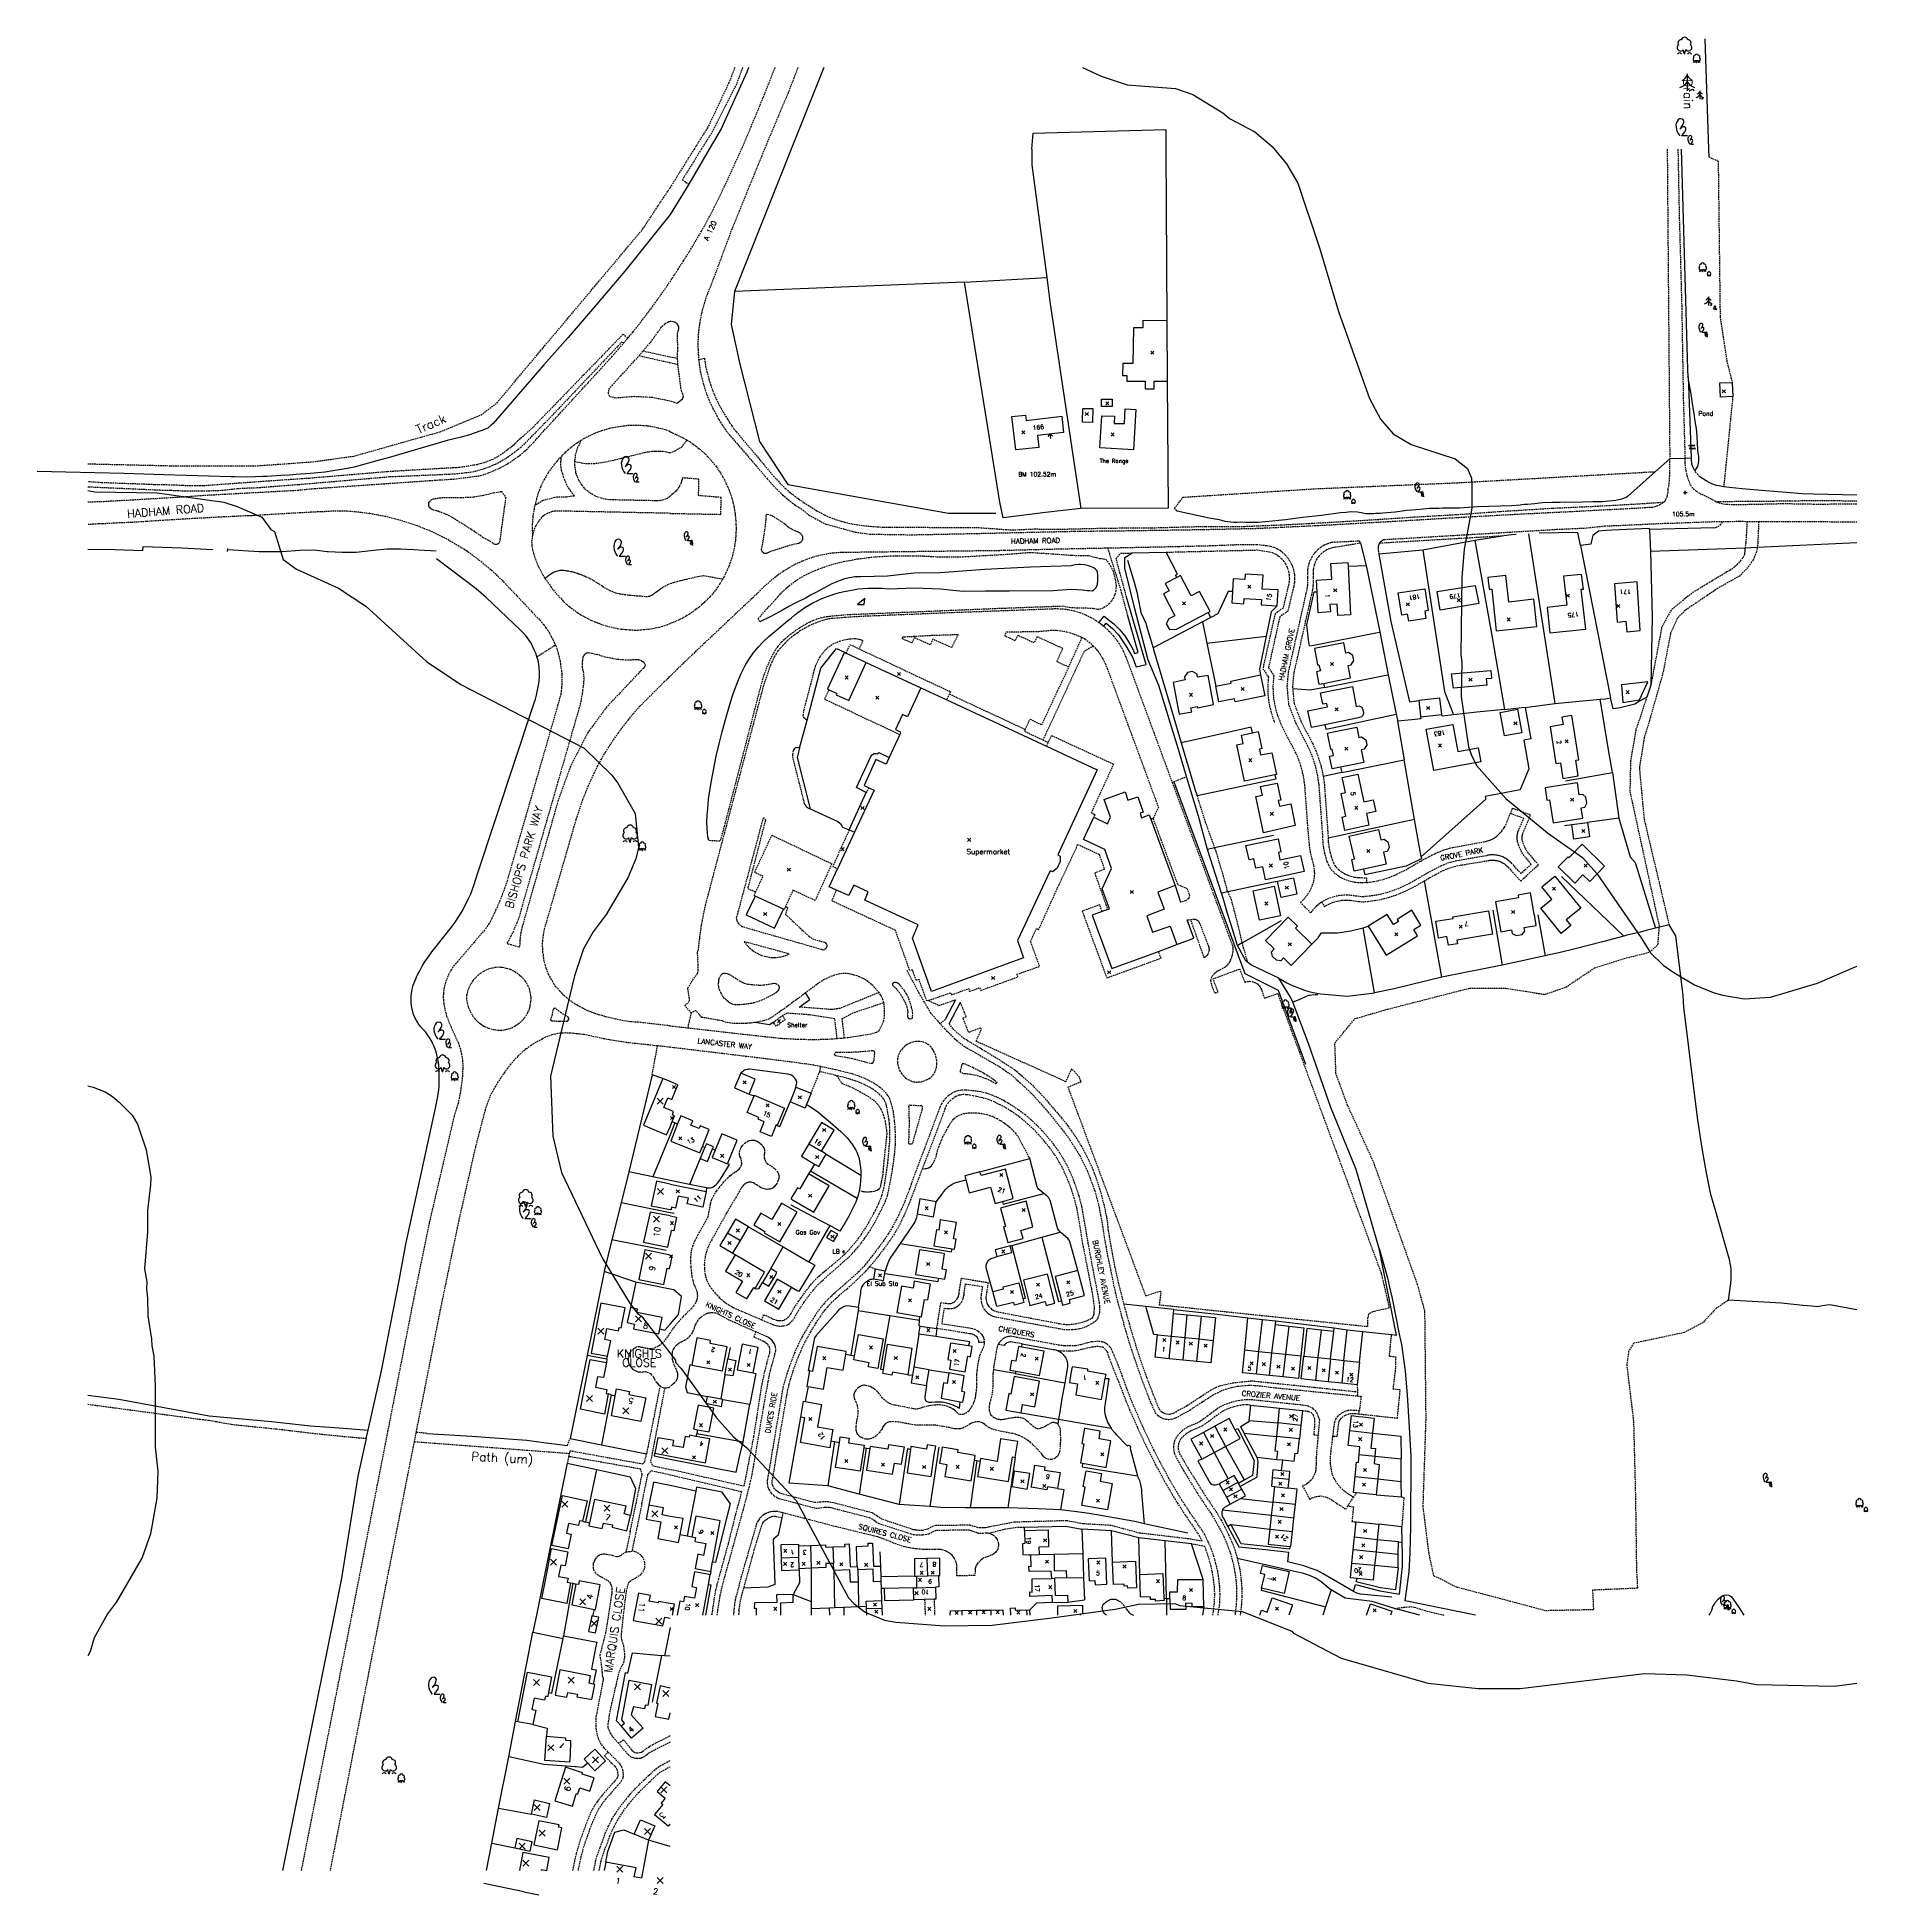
# Model space of a CAD drawing. Extents: x 546784 to 547409, y 221405 to 222038.
import ezdxf

# ---------------------------------------------------------------- set-up
doc = ezdxf.new("R2010")
doc.units = 0
doc.linetypes.add('xos$0$DASHED', pattern=[0.75, 0.5, -0.25])
doc.layers.get('0').update_dxf_attribs({"color": 252, "linetype": 'CONTINUOUS'})
for name, color, linetype in [('xos$0$G8010001', 252, 'CONTINUOUS'), ('xos$0$G8010004', 252, 'xos$0$DASHED'), ('xos$0$G8010021', 252, 'xos$0$DASHED'), ('xos$0$G8010026', 252, 'CONTINUOUS'), ('xos$0$G8010027', 252, 'CONTINUOUS'), ('xos$0$G8010030', 252, 'CONTINUOUS'), ('xos$0$G8010032', 252, 'xos$0$DASHED'), ('xos$0$G8010036', 252, 'xos$0$DASHED'), ('xos$0$G8010052', 252, 'CONTINUOUS'), ('xos$0$G8010057', 252, 'CONTINUOUS'), ('xos$0$G8010059', 252, 'CONTINUOUS'), ('xos$0$G8010075', 252, 'CONTINUOUS'), ('xos$0$G8010321', 252, 'CONTINUOUS'), ('xos$0$G8010374', 252, 'CONTINUOUS'), ('xos$0$G8010376', 252, 'xos$0$DASHED'), ('xos$0$G8010379', 252, 'CONTINUOUS'), ('xos$0$G8010384', 252, 'CONTINUOUS'), ('xos$0$G8010392', 252, 'CONTINUOUS'), ('xos$0$G8010397', 252, 'CONTINUOUS'), ('xos$0$G8010400', 252, 'CONTINUOUS'), ('xos$0$G8011000', 252, 'CONTINUOUS'), ('xos$0$G8011006', 252, 'CONTINUOUS'), ('xos$0$G8011009', 252, 'CONTINUOUS'), ('xos$0$G8011010', 252, 'CONTINUOUS'), ('xos$0$G8011361', 252, 'CONTINUOUS')]:
    doc.layers.add(name, color=color, linetype=linetype)
doc.styles.add('xos$0$STANDARD', font='SIMPLEX.SHX')

# ---------------------------------------------------------------- blocks, each defined once
blk = doc.blocks.new('xos$0$BUILDSED')
for p, q in [((-4.08, -4.08), (4.08, 4.08)), ((-4.08, 4.08), (4.08, -4.08))]:
    blk.add_line(p, q)
blk = doc.blocks.new('xos$0$TREESNC')
for p, q in [((-9.850307, -0.020979), (-11.40205, 5.93598)), ((-9.42613, -0.023327), (-7.841501, 6.003956)), ((-9.851686, -0.023327), (-9.42613, -0.023327)), ((6.876541, -11.487103), (6.100666, -8.508627)), ((6.875848, -11.488281), (7.08863, -11.488281)), ((7.08863, -11.488281), (7.880945, -8.474639))]:
    blk.add_line(p, q)
for centre, radius, start, end in [((-15.010924, 8.775178), 4.597739, 124.320684, 321.504411), ((-16.486914, -1.461918), 3.09299, 28.842917, 151.157083), ((-14.304557, 15.271406), 4.262135, 87.445922, 219.289963), ((-9.638904, 18.477109), 4.597739, 13.229441, 166.770559), ((-4.172782, 8.775178), 4.597739, 217.066148, 56.595122), ((-2.818629, -1.461918), 3.09299, 28.842917, 151.157083), ((-4.973258, 15.271406), 4.262135, 321.417723, 92.554078), ((6.982239, -2.238063), 2.298874, 13.229441, 166.770559), ((4.296233, -7.089024), 2.298874, 124.320684, 321.504411), ((3.558234, -12.207576), 1.546499, 28.842917, 151.157083), ((4.649416, -3.84091), 2.131067, 87.445922, 219.289963), ((9.7153, -7.089024), 2.298874, 217.066148, 56.595122), ((10.392377, -12.207576), 1.546499, 28.842917, 151.157083), ((9.315062, -3.84091), 2.131067, 321.417723, 92.554078)]:
    blk.add_arc(centre, radius, start, end)
blk = doc.blocks.new('xos$0$SCRUB')
for p, q in [((-10.872561, 9.449429), (-8.66293, 11.155934)), ((-8.411833, 0.013472), (-0.125694, 0.013472)), ((2.706505, -6.717583), (3.811324, -5.864331)), ((3.936873, -11.435566), (8.079942, -11.435566))]:
    blk.add_line(p, q)
for centre, radius, start, end in [((-3.347666, 13.226441), 12.756883, 138.700591, 187.51753), ((5.790886, 14.432399), 21.974668, 187.51753, 219.464845), ((-9.745843, 18.847256), 4.240413, 87.97715, 138.700591), ((-12.704999, -0.795383), 1.983281, 22.490634, 39.464845), ((-22.364988, 23.001236), 17.768713, 310.299169, 344.43356), ((-9.778006, 17.936685), 5.151554, 44.469829, 87.97715), ((-5.471981, 6.489664), 5.652978, 75.355339, 124.365576), ((-56.311339, 46.309683), 66.616073, 315.975134, 321.269797), ((-8.541617, 19.150405), 3.418993, 344.43356, 44.469829), ((-10.936016, 9.917905), 8.450096, 321.269797, 0.226721), ((-4.569556, 9.943099), 2.083589, 0.226721, 75.355339), ((3.269868, -2.018674), 2.12021, 87.97715, 138.700591), ((3.253782, -2.473959), 2.575781, 44.469829, 87.97715), ((6.468956, -4.829081), 6.378441, 138.700591, 187.51753), ((11.038228, -4.226102), 10.987338, 187.51753, 219.464845), ((1.79029, -11.839993), 0.991645, 22.490634, 39.464845), ((-3.039705, 0.058316), 8.88436, 310.299169, 344.43356), ((5.406795, -8.19747), 2.826493, 75.355339, 124.365576), ((-20.012884, 11.712544), 33.308036, 315.975134, 321.269797), ((3.871977, -1.867099), 1.7095, 344.43356, 44.469829), ((2.674781, -6.483349), 4.225052, 321.269797, 0.226721), ((5.858007, -6.470752), 1.041795, 0.226721, 75.355339)]:
    blk.add_arc(centre, radius, start, end)
blk = doc.blocks.new('xos$0$TREESC')
for p, q in [((-9.535128, 23.061169), (-9.535128, -0.023131)), ((7.490419, 0.07392), (7.490419, -11.468233))]:
    blk.add_line(p, q)
for points in [[(-19.565055, 4.424297, 0.193866), (-9.535128, 12.277889, 0.193866), (0.494792, 4.424297)], [(-16.386557, 14.172397, 0.14211), (-9.535128, 20.749198, 0.139719), (-2.824971, 14.247256)], [(2.475455, -9.244512, 0.193866), (7.490419, -5.31772, 0.193866), (12.505375, -9.244512)], [(4.064705, -4.370466, 0.14211), (7.490419, -1.082065, 0.139719), (10.845494, -4.333036)]]:
    blk.add_lwpolyline(points, format="xyb")
for centre, radius in [((-2.709116, -1.453729), 3.09299), ((10.903421, -12.183525), 1.546491)]:
    blk.add_arc(centre, radius, 28.842917, 151.157083)
blk = doc.blocks.new('xos$0$BENCHM')
for q in [(6.15, 6.15), (12.2, 0), (6.15, -6.15)]:
    blk.add_line((0, 0), q)
blk = doc.blocks.new('xos$0$SPOTH')
for p, q in [((-4.6, 0), (4.6, 0)), ((0, -4.6), (0, 4.6))]:
    blk.add_line(p, q)
blk = doc.blocks.new('xos$0$SLOPE')
for p, q in [((7.029809, 10.864354), (-12.220191, -4.535646)), ((5.489809, -4.535646), (7.029809, 10.864354)), ((-12.220191, -4.535646), (5.489809, -4.535646))]:
    blk.add_line(p, q)
blk = doc.blocks.new('xos$0$WATER')
for points in [[(-7.561669, 10.163441, -0.016388), (-7.776707, 9.484717, -0.092913), (-8.757186, 7.791533, -0.216664), (-9.547399, 7.425406, -0.216664)], [(-6.004367, 2.797567, -0.016388), (-6.219412, 2.118835, -0.092913), (-7.199884, 0.425659, -0.216664), (-7.990104, 0.059532, -0.216664)], [(-7.538846, 10.163441, 0.016388), (-7.323808, 9.484717, 0.092913), (-6.343328, 7.791533, 0.216664), (-5.553108, 7.425406, 0.216664)], [(-5.981552, 2.797567, 0.016388), (-5.766514, 2.118835, 0.092913), (-4.786034, 0.425659, 0.216664), (-3.995814, 0.059532, 0.216664)], [(-5.553108, 7.425406, 0.216664), (-4.757744, 7.780206, 0.092913), (-3.753172, 9.459199, 0.016816), (-3.52318, 10.152622, 0.03716)], [(-3.995814, 0.059532, 0.216664), (-3.20045, 0.414325, 0.092913), (-2.19587, 2.093325, 0.016816), (-1.965878, 2.786741, 0.03716)], [(-1.458964, 7.425406, -0.216664), (-2.254336, 7.780206, -0.092913), (-3.258909, 9.459199, -0.016816), (-3.4889, 10.152622, -0.03716)], [(0.09833, 0.059532, -0.216664), (-0.697042, 0.414325, -0.092913), (-1.701614, 2.093325, -0.016816), (-1.931606, 2.786741, -0.03716)], [(-1.508891, 7.425406, 0.216664), (-0.713527, 7.780206, 0.092913), (0.291045, 9.459199, 0.016816), (0.521037, 10.152622, 0.03716)], [(0.048403, 0.059532, 0.216664), (0.843775, 0.414325, 0.092913), (1.848347, 2.093325, 0.016816), (2.078339, 2.786741, 0.03716)], [(2.585253, 7.425406, -0.216664), (1.789881, 7.780206, -0.092913), (0.785308, 9.459199, -0.016816), (0.555317, 10.152622, -0.03716)], [(4.142547, 0.059532, -0.216664), (3.347183, 0.414325, -0.092913), (2.342603, 2.093325, -0.016816), (2.112611, 2.786741, -0.03716)], [(4.57099, 10.163441, -0.016388), (4.355945, 9.484717, -0.092913), (3.375473, 7.791533, -0.216664), (2.585253, 7.425406, -0.216664)], [(6.128285, 2.797567, -0.016388), (5.913247, 2.118835, -0.092913), (4.932767, 0.425659, -0.216664), (4.142547, 0.059532, -0.216664)], [(4.593805, 10.163441, 0.016388), (4.808843, 9.484717, 0.092913), (5.789323, 7.791533, 0.216664), (6.579543, 7.425406, 0.216664)], [(6.1511, 2.797567, 0.016388), (6.366145, 2.118835, 0.092913), (7.346625, 0.425659, 0.216664), (8.136837, 0.059532, 0.216664)]]:
    blk.add_lwpolyline(points, format="xyb")
blk = doc.blocks.new('xos$0$POINT')
blk.add_lwpolyline([(0.004128, 2.318056, 1), (0.004128, -2.301944, 1), (0.004128, 2.318056)], format="xyb")

msp = doc.modelspace()

# ---------------------------------------------------------------- linework, layer by layer
at = {"layer": 'xos$0$G8010001'}
for points in [[(547169.51, 221941.5), (547161.31, 221941.6), (547161.31, 221939.13), (547158.08, 221939.13), (547157.89, 221926.88), (547154.47, 221926.88), (547154.38, 221922.79), (547155.8, 221922.79), (547155.83, 221920.94), (547162.04, 221920.83), (547162.04, 221918.26), (547165.17, 221918.26), (547165.17, 221920.92), (547169.64, 221920.83)], [(547169.51, 221941.5), (547169.64, 221920.83)], [(547116.66, 221908.79), (547121.26, 221909.29), (547121.46, 221907.49), (547133.66, 221908.89), (547134.26, 221903.39), (547125.36, 221902.39), (547125.86, 221898.29), (547117.96, 221897.49), (547116.66, 221908.79)], [(547147.33, 221909.1), (547151.63, 221908.9), (547151.53, 221906.5), (547155.03, 221906.4), (547155.33, 221911.4), (547158.93, 221911.2), (547158.13, 221897.5), (547146.63, 221898.2), (547147.33, 221909.1)], [(547220.79, 221849.02), (547220.58, 221853.02), (547225.74, 221853.33), (547225.47, 221858.73), (547231.26, 221859.01), (547231.32, 221857.76)], [(547231.32, 221857.76), (547232.09, 221841.18), (547227.85, 221840.94), (547227.6, 221844.84), (547225.1, 221844.67), (547225.27, 221842.18), (547221.16, 221841.9), (547220.79, 221849.02)], [(547172.87, 221853.94), (547168.96, 221851.91), (547170.3, 221849.34), (547168.35, 221848.32), (547172.27, 221840.89), (547170.21, 221839.85), (547169.27, 221838.16), (547170.4, 221836.19), (547172.84, 221836.28), (547174.27, 221837.1), (547183.6, 221842.01)], [(547183.6, 221842.01), (547184.22, 221842.33), (547180.68, 221849.1), (547177.84, 221847.62), (547174.2, 221854.63), (547172.87, 221853.94)], [(547191.84, 221849.09), (547191.62, 221845.24), (547195.77, 221844.96), (547195.9, 221846.78), (547201.73, 221846.41), (547201.62, 221844.61), (547207.08, 221844.27)], [(547207.08, 221844.27), (547207.43, 221849.66), (547202.03, 221849.93), (547202.3, 221854.7), (547196.2, 221855.05), (547196.1, 221853.25), (547192.1, 221853.48), (547191.84, 221849.09)], [(547248.39, 221848.69), (547257.5, 221850.08), (547258.59, 221842.69), (547257.49, 221842.49), (547257.89, 221839.99), (547252.09, 221838.99), (547251.59, 221841.39), (547249.69, 221841.09), (547248.39, 221848.69)], [(547262.79, 221842.79), (547261.69, 221849.09), (547274.69, 221851.19), (547275.89, 221845.09), (547262.79, 221842.79)], [(547295.69, 221837.19), (547294.69, 221846.49), (547286.19, 221845.49), (547285.19, 221854.59), (547278.99, 221853.89), (547279.49, 221849.89), (547280.39, 221849.89), (547281.89, 221835.69), (547295.69, 221837.19)], [(547300.19, 221834.99), (547312.39, 221836.29), (547310.89, 221849.89), (547311.59, 221849.89), (547310.99, 221854.99), (547304.79, 221854.39), (547305.89, 221844.49), (547299.29, 221843.69), (547300.19, 221834.99)], [(547329.89, 221852.39), (547322.19, 221851.79), (547323.09, 221838.69), (547326.09, 221838.99), (547326.39, 221835.39), (547330.99, 221835.79), (547329.89, 221852.39)], [(547222.92, 221817.82), (547232.2, 221819.7), (547231.36, 221823.92), (547232.35, 221824.12), (547233.27, 221825.63), (547232.94, 221827.29), (547231.51, 221828.33), (547230.53, 221828.14), (547229.82, 221831.67), (547220.47, 221829.81), (547219.82, 221829.68), (547220.93, 221824.1), (547221.39, 221824.18), (547221.86, 221822.04), (547220.49, 221821.76), (547221.35, 221817.5), (547222.92, 221817.82)], [(547059.5, 221828.4), (547053.75, 221815.9), (547054.3, 221815.65)], [(547054.3, 221815.65), (547056.9, 221814.4), (547056.7, 221813.95), (547061, 221812), (547066.9, 221824.95)], [(547059.5, 221828.4), (547060.05, 221828.15), (547066.9, 221824.95), (547085.6, 221816.3)], [(547173.51, 221808.46), (547173.74, 221807.28), (547178.01, 221808.14), (547177.7, 221809.49), (547179.88, 221809.92), (547179.96, 221809.44), (547185.45, 221810.55), (547183.54, 221820.51), (547179.98, 221819.87), (547179.78, 221820.97), (547178.29, 221821.87), (547176.53, 221821.48), (547175.56, 221820.06), (547175.74, 221818.97), (547171.6, 221818.09), (547173.51, 221808.46)], [(547186.15, 221816.8), (547191.49, 221817.84), (547191.31, 221818.61), (547201.45, 221820.67)], [(547201.45, 221820.67), (547202.91, 221813.51), (547192.76, 221811.51), (547192.58, 221812.56), (547187.28, 221811.47)], [(547267.23, 221816.13), (547266.63, 221821.03), (547280.06, 221822.15), (547280.23, 221819.48), (547278.42, 221819.3), (547278.65, 221817.19), (547267.23, 221816.13)], [(547085.6, 221816.3), (547081.05, 221806.4), (547079.3, 221807.15), (547076.95, 221802.05), (547078.55, 221801.3), (547078.6, 221800.8), (547078.4, 221800.35)], [(547085.6, 221816.3), (547094.4, 221812.2), (547128.45, 221796.35)], [(547187.28, 221811.47), (547186.15, 221816.8)], [(547223.4, 221803.67), (547218.8, 221802.7), (547217.62, 221808.43), (547224.33, 221809.81), (547224.1, 221810.99), (547222.72, 221810.71), (547221.95, 221814.6), (547232.79, 221816.75), (547234.1, 221809.96), (547235.05, 221810.13), (547235.97, 221809.66), (547236.38, 221808.76), (547236.55, 221807.7), (547236.38, 221806.88), (547235.89, 221806.39), (547234.91, 221806.06), (547223.4, 221803.67)], [(547310.05, 221791.74), (547307.6, 221806.86), (547304.25, 221806.32), (547304.66, 221803.75), (547300.22, 221803.03), (547302.25, 221790.48), (547303.73, 221790.72), (547304.59, 221785.39), (547309.83, 221786.24), (547308.96, 221791.57), (547310.05, 221791.74)], [(547078.4, 221800.35), (547074.8, 221792.5), (547073.75, 221790.25), (547070.25, 221791.85), (547066.2, 221782.95), (547067.8, 221782.2), (547069.6, 221781.35), (547062.95, 221767.05), (547057.15, 221754.6)], [(547206.29, 221786.66), (547195.96, 221784.49), (547193.36, 221796.79), (547195.54, 221797.25), (547194.94, 221800.09), (547198.68, 221800.92)], [(547198.68, 221800.92), (547200.63, 221801.36), (547201.9, 221795.59), (547201.07, 221795.36), (547201.48, 221793.43), (547205.32, 221794.16), (547206.88, 221786.78), (547206.29, 221786.66)], [(547228.79, 221789.28), (547225.85, 221788.68), (547224.98, 221792.96), (547226.33, 221793.23), (547225.92, 221795.31), (547225.43, 221795.21), (547224.27, 221800.82), (547226.36, 221801.25), (547234.26, 221802.88), (547234.97, 221799.36), (547235.95, 221799.55), (547237.38, 221798.51), (547237.72, 221796.85), (547236.79, 221795.34), (547235.81, 221795.14), (547236.67, 221790.87), (547228.79, 221789.28)], [(547258, 221802.15), (547267.06, 221803.83), (547268.78, 221794.58), (547275.74, 221795.87), (547276.65, 221790.99), (547269.67, 221789.8), (547260.61, 221788.11), (547258, 221802.15)], [(547128.45, 221796.35), (547145.75, 221788.3), (547132.25, 221759.35), (547133.15, 221758.85), (547133.15, 221757.05), (547132.05, 221754.75), (547130.45, 221753.55), (547129.7, 221753.85), (547118.6, 221730.15), (547120.6, 221724.15), (547089.2, 221712.75), (547082.75, 221730.85), (547084.7, 221735.4), (547066.45, 221743.85), (547067.6, 221746.65), (547062.7, 221748.95), (547061.05, 221745.4), (547056.8, 221747.3)], [(547234.63, 221786.89), (547236.68, 221777.42), (547239.9, 221778.11), (547240.82, 221774.12), (547237.58, 221773.37), (547238.38, 221769.43), (547230.2, 221767.64), (547229.26, 221772.18), (547230.59, 221772.52), (547228.95, 221780.27), (547230.46, 221780.64), (547229.35, 221785.74), (547234.63, 221786.89)], [(547144.6, 221772.2), (547149.23, 221769.93), (547150.24, 221772.22), (547148.07, 221778.21), (547155.23, 221780.77), (547156.24, 221777.94), (547159.56, 221779.11), (547161.44, 221773.92), (547160.34, 221773.54), (547160.9, 221772), (547163.45, 221772.95), (547164, 221771.5), (547172.3, 221748.85), (547166.45, 221746.55), (547168.55, 221740.75), (547162.65, 221738.55), (547164.65, 221732.9), (547170.6, 221735.05), (547172.95, 221728.7)], [(547201.47, 221782.58), (547207.15, 221783.77), (547208.36, 221778), (547207.52, 221777.82), (547207.92, 221775.91), (547211.74, 221776.71), (547213.28, 221769.37), (547202.42, 221766.84), (547199.83, 221779.17), (547202.08, 221779.64), (547201.47, 221782.58)], [(547312.07, 221775.59), (547312.79, 221776.95), (547312.48, 221778.96), (547311.41, 221779.92), (547310.21, 221779.75), (547309.57, 221783.87), (547305.75, 221783.28), (547298.51, 221782.17), (547299.15, 221777.95), (547300.06, 221778.08), (547301.26, 221770.24), (547311.42, 221771.79), (547310.87, 221775.41), (547312.07, 221775.59)], [(547149.3, 221740.65), (547149.9, 221740.9), (547147.45, 221747.7), (547150.65, 221754.65), (547148.35, 221761.2), (547141.05, 221764.55), (547144.6, 221772.2)], [(547236.61, 221754.41), (547233.45, 221753.71), (547232.58, 221757.72), (547233.46, 221757.91), (547231.74, 221765.73), (547241.71, 221767.91), (547242.48, 221764.39), (547243.65, 221764.65), (547244.86, 221763.78), (547245.29, 221761.83), (547244.67, 221760.47), (547243.4, 221760.19), (547244.3, 221756.09), (547236.67, 221754.42), (547236.61, 221754.41)], [(547202.25, 221755.25), (547199.82, 221754.76), (547199.13, 221757.99), (547197.52, 221757.64), (547196.48, 221762.47), (547207.48, 221764.82), (547208.43, 221760.32), (547207.55, 221760.13), (547208.09, 221757.59), (547215.13, 221759.08), (547216.29, 221753.6), (547203.18, 221750.83), (547202.25, 221755.25)], [(547308.68, 221749.7), (547303.04, 221755.23), (547306.4, 221758.66), (547306.69, 221758.38), (547311.16, 221762.95), (547318.85, 221755.41), (547313.74, 221750.2), (547311.41, 221752.48), (547308.68, 221749.7)], [(547056.8, 221747.3), (547054.25, 221748.45), (547057.15, 221754.6)], [(547201.09, 221737), (547198.96, 221747.08), (547206.11, 221748.59), (547208.24, 221738.51), (547201.09, 221737)], [(547297.99, 221740.02), (547297.05, 221741.19), (547300.82, 221744.25), (547297.43, 221748.45), (547301.86, 221752.03), (547310.67, 221741.13), (547305.74, 221737.16), (547307.32, 221735.21), (547304.02, 221732.55), (547297.99, 221740.02)], [(547029, 221745.25), (547026, 221738.85), (547035.7, 221734.3), (547038.7, 221740.75), (547029, 221745.25)], [(547294.98, 221738.24), (547294.83, 221739.07), (547293.53, 221746.31), (547289.31, 221745.56), (547289.46, 221744.65), (547281.62, 221743.24), (547283.44, 221733.08), (547287.06, 221733.73), (547287.27, 221732.53), (547288.66, 221731.84), (547290.67, 221732.2), (547291.6, 221733.3), (547291.4, 221734.5), (547295.52, 221735.25), (547294.98, 221738.24)], [(547147.45, 221739.95), (547144, 221738.7), (547150.75, 221720.55), (547166.65, 221726.4)], [(547149.3, 221740.65), (547147.45, 221739.95)], [(547219.01, 221728.88), (547211.9, 221721.56), (547209.25, 221724.14), (547208.34, 221723.21), (547206.85, 221723.4), (547205.56, 221724.65), (547205.19, 221726.28), (547206.09, 221727.21), (547203.15, 221730.07), (547210.89, 221738.02), (547214.05, 221734.96), (547213.42, 221734.31), (547219.01, 221728.88)], [(547238.2, 221734.96), (547244.31, 221725.1), (547255.02, 221731.73), (547253.7, 221733.86), (547256.17, 221735.38), (547253.06, 221740.4), (547248.05, 221737.29), (547248.47, 221736.61), (547246.77, 221735.56), (547244.66, 221738.96), (547238.2, 221734.96)], [(547267.06, 221738.14), (547279.25, 221740.21), (547280.61, 221732.23), (547268.41, 221730.17), (547268.61, 221728.99), (547265.55, 221728.47), (547265.05, 221731.43), (547262.19, 221730.95), (547261.23, 221736.65), (547267.14, 221737.65), (547267.06, 221738.14)], [(547166.65, 221726.4), (547172.95, 221728.7)], [(546997.6, 221683), (546991, 221667.1), (546998.8, 221663.8), (547000, 221666.6)], [(547000, 221682), (546997.6, 221683)], [(547000, 221676.1), (547000.6, 221675.9), (547002.7, 221680.9), (547000, 221682)], [(547000, 221672.2), (546997.9, 221673.1), (546999.3, 221676.4), (547000, 221676.1)], [(547000, 221666.6), (547000.7, 221668.35), (547001.55, 221670.35), (547000.8, 221670.7), (547001.2, 221671.75), (547000, 221672.2)], [(547036.55, 221667.05), (547036.25, 221667.25), (547034.6, 221663.25), (547030.7, 221664.85), (547032.15, 221668.3), (547030.1, 221669.2), (547030.35, 221669.75), (547026.3, 221671.45), (547028.66, 221677.09)], [(547028.66, 221677.09), (547028.75, 221677.3), (547039.05, 221672.95), (547036.55, 221667.05)], [(547011.1, 221659.9), (547013.35, 221665.6), (547010.25, 221666.9), (547009.9, 221666), (547007.15, 221667.1), (547007.75, 221668.65), (547003.7, 221670.3), (547002.6, 221667.6), (547000.25, 221661.65), (547010.2, 221657.65), (547011.1, 221659.9)], [(547051.7, 221658.2), (547056.05, 221665.4), (547051.7, 221668.05), (547047.35, 221660.8)], [(547019.65, 221653.95), (547022.95, 221662.05), (547017.7, 221664.2), (547015.45, 221658.65)], [(547047.35, 221660.8), (547044.8, 221656.55), (547049.3, 221653.85)], [(547047.35, 221660.8), (547051.7, 221658.2)], [(547015.45, 221658.65), (547014.4, 221656.1), (547019.65, 221653.95)], [(547049.3, 221653.85), (547050.75, 221653), (547053.3, 221657.25)], [(547053.3, 221657.25), (547051.7, 221658.2)], [(547000, 221647), (546995.4, 221648), (546993.6, 221639.6), (547000, 221638.3)], [(547000, 221647), (547012.3, 221644.5), (547011.2, 221639.15), (547005.9, 221640.25), (547006.25, 221642.2), (547002.75, 221642.9), (547001.9, 221638.85), (547000.55, 221639.1), (547000.35, 221638.25), (547000, 221638.3)], [(547047.25, 221650.5), (547044.25, 221645.35), (547043.45, 221645.75), (547041.25, 221641.95), (547042.01, 221641.51), (547049.1, 221637.4), (547054.3, 221646.4), (547047.25, 221650.5)], [(547105.75, 221651.2), (547100.6, 221649.8), (547100.95, 221648.45), (547102.05, 221644), (547109.35, 221645.95), (547110.9, 221640.4), (547113.4, 221641.1)], [(547113.4, 221641.1), (547117.1, 221642.1), (547114.4, 221652.15), (547106.2, 221649.95), (547105.75, 221651.2)], [(547028.65, 221633.1), (547032.35, 221630.9), (547032.15, 221630.45), (547037.45, 221627.35), (547043.35, 221637.4), (547038, 221640.55), (547034.7, 221634.95), (547031, 221637.1), (547028.65, 221633.1)], [(547123.8, 221632.4), (547121.5, 221641.25), (547113.9, 221639.15), (547112.8, 221638.85), (547114.4, 221632.6), (547113.8, 221632.4), (547115.25, 221627.15), (547120.45, 221628.45), (547119.7, 221631.2), (547123.8, 221632.4)], [(547000, 221636.2), (546993.2, 221637.5), (546991, 221627.2), (546999.3, 221625.5), (547000, 221629.4)], [(547000, 221636.2), (547002.25, 221635.75), (547001.35, 221631.05), (547000.35, 221631.25), (547000, 221629.4)], [(547096.25, 221624.95), (547097.05, 221624.8), (547097.6, 221628.2), (547096.75, 221628.3), (547097.7, 221633.95), (547092.2, 221634.85), (547091.65, 221631.3), (547090.9, 221631.4), (547090.05, 221626), (547096.25, 221624.95)], [(547000, 221622.8), (546991.4, 221624.6), (546989.4, 221614.5), (546997.9, 221612.8), (546999, 221618.3), (546999.8, 221618.1), (547000, 221619.3)], [(547000, 221622.8), (547000.6, 221622.7), (547000, 221619.3)], [(547022.2, 221622.85), (547018.95, 221617.3), (547024.75, 221613.9), (547022.5, 221610.05), (547026.25, 221607.85), (547028.55, 221611.75), (547029.05, 221611.45), (547032.25, 221616.95), (547022.2, 221622.85)], [(547091.55, 221614.95), (547093.8, 221614.6), (547094.3, 221617.8), (547092.85, 221618), (547093.65, 221623.25), (547092.61, 221623.41), (547085.1, 221624.6), (547083.8, 221616.2), (547091.55, 221614.95)], [(547036.5, 221614.6), (547032.25, 221607.25), (547037.15, 221604.4), (547041.4, 221611.75), (547036.5, 221614.6)], [(547069.4, 221614.7), (547072.85, 221614.1), (547073.25, 221616.55), (547073.4, 221617.35), (547069.95, 221617.95), (547069.4, 221614.7)], [(547128.8, 221616.25), (547120.6, 221614.2), (547122.1, 221608.3), (547122.75, 221605.65), (547128, 221606.95), (547128.35, 221605.65), (547131.25, 221606.4), (547128.8, 221616.25)], [(547139.08, 221617.58), (547131.35, 221615.55), (547133.55, 221607.2)], [(547141.35, 221609), (547139.08, 221617.58)], [(547085.2, 221601.85), (547085.8, 221601.75), (547086.8, 221607.7), (547087.95, 221607.5), (547088.9, 221612.9), (547086.16, 221613.39), (547083.3, 221613.9), (547082.9, 221611.5), (547078.95, 221612.2), (547077.4, 221603.2), (547085.2, 221601.85)], [(547110.15, 221610.35), (547113.8, 221611.3), (547113.65, 221612), (547119, 221613.4), (547120.4, 221607.95)], [(547111.45, 221605.25), (547110.15, 221610.35)], [(547133.55, 221607.2), (547133.95, 221605.7), (547136.55, 221606.4), (547136.25, 221607.65), (547141.35, 221609)], [(546978.7, 221588.3), (546979.8, 221593.6), (546977.8, 221594), (546978.5, 221597.8), (546982.4, 221597), (546982.7, 221598.1), (546983.3, 221598), (546984.7, 221604.8), (546976.4, 221606.4), (546973.1, 221589.4), (546978.7, 221588.3)], [(546986.5, 221604.9), (546985.4, 221599.8), (546987.9, 221599.3), (546987.6, 221597.7), (546996.2, 221596), (546996.54, 221597.68)], [(546996.54, 221597.68), (546997.3, 221601.5), (546988.7, 221603.2), (546988.9, 221604.4), (546986.5, 221604.9)], [(547120.4, 221607.95), (547120.75, 221606.6), (547117.55, 221605.75), (547117.3, 221606.6), (547111.45, 221605.25)], [(547062.95, 221588.45), (547064.25, 221595.7), (547072.7, 221594.2), (547071.4, 221586.9), (547070.9, 221584.1), (547067.65, 221584.65), (547067.95, 221586.1), (547062.7, 221587.05), (547062.95, 221588.45)], [(547165.49, 221587.94), (547166.27, 221595.65)], [(547166.27, 221595.65), (547171.03, 221595.17)], [(547017.85, 221583.3), (547019.45, 221591.55), (547013.65, 221592.65), (547013.8, 221593.65), (547009.2, 221594.55), (547007.45, 221585.3)], [(547030.05, 221591.3), (547024.6, 221592.4), (547022.9, 221583.65), (547028.35, 221582.6)], [(547028.35, 221582.6), (547030.05, 221591.3)], [(547047.55, 221583.3), (547046.65, 221578.05), (547047.1, 221577.95), (547052.4, 221577.05), (547053.65, 221584.5), (547059.05, 221583.6), (547060, 221589), (547060.15, 221589.95), (547050.15, 221591.65), (547048.65, 221583.15), (547047.55, 221583.3)], [(547072.8, 221583.8), (547074.15, 221592.4), (547082.5, 221591.05), (547081.1, 221582)], [(547101.85, 221591.8), (547095.65, 221592.8), (547094.8, 221587.2), (547095.8, 221587), (547095.3, 221583.9), (547100.7, 221583), (547101.55, 221588.35), (547102.55, 221588.15), (547103.1, 221591.6), (547101.85, 221591.8)], [(547120.05, 221591.4), (547118.9, 221591.6), (547118, 221586.65), (547116.55, 221586.9), (547115.95, 221583.55), (547117.95, 221583.2)], [(547117.95, 221583.2), (547126.1, 221581.75), (547127.65, 221590), (547120.05, 221591.4)], [(547170.25, 221587.46), (547171.03, 221595.17)], [(547171.03, 221595.17), (547175.79, 221594.69)], [(547175.01, 221586.98), (547175.79, 221594.69)], [(547175.79, 221594.69), (547180.55, 221594.2)], [(547179.77, 221586.5), (547180.55, 221594.2)], [(547180.55, 221594.2), (547185.31, 221593.72)], [(547185.31, 221593.72), (547184.54, 221586.02)], [(547195.3, 221582.7), (547196.12, 221590.45)], [(547196.12, 221590.45), (547200.91, 221589.94)], [(547200.13, 221582.19), (547200.91, 221589.94)], [(547200.91, 221589.94), (547205.31, 221589.48)], [(547204.46, 221581.73), (547205.31, 221589.48)], [(547205.31, 221589.48), (547210.06, 221588.98)], [(546978.3, 221586.2), (546977.3, 221581), (546975.3, 221581.3), (546974.6, 221577.8), (546978.4, 221577), (546978.2, 221575.6), (546978.9, 221575.5), (546977.6, 221568.6), (546969.5, 221570.2), (546972.8, 221587.2), (546978.3, 221586.2)], [(547007.45, 221585.3), (547017.85, 221583.3)], [(547081.1, 221582), (547075.85, 221582.85), (547075.65, 221581.9), (547072.55, 221582.4), (547072.8, 221583.8)], [(547148.5, 221580.75), (547148.75, 221582.1), (547144.95, 221582.8), (547142.55, 221583.2), (547142.55, 221583.85), (547137.15, 221584.7), (547136.77, 221582.44), (547136.25, 221579.4), (547139.05, 221578.9), (547138.45, 221575.1), (547147.2, 221573.6), (547148.5, 221580.75)], [(547170.25, 221587.46), (547165.49, 221587.94)], [(547175.01, 221586.98), (547170.25, 221587.46)], [(547179.77, 221586.5), (547175.01, 221586.98)], [(547184.54, 221586.02), (547179.77, 221586.5)], [(547209.16, 221581.24), (547210.06, 221588.98)], [(547215.2, 221588.44), (547214.38, 221580.69), (547209.16, 221581.24)], [(547210.06, 221588.98), (547215.2, 221588.44)], [(547220.25, 221580.07), (547215.37, 221580.59), (547216.19, 221588.34)], [(547216.19, 221588.34), (547221.02, 221587.83)], [(547221.02, 221587.83), (547220.25, 221580.07)], [(547221.02, 221587.83), (547225.33, 221587.37)], [(547225.33, 221587.37), (547224.58, 221579.61)], [(547225.33, 221587.37), (547229.9, 221586.89)], [(547229.9, 221586.89), (547229.18, 221579.12)], [(547229.9, 221586.89), (547235.24, 221586.32)], [(547235.24, 221586.32), (547234.41, 221578.56)], [(546981.33, 221574.79), (546981.8, 221577.2), (546986.2, 221576.3), (546986, 221575.3), (546991.8, 221574.1), (546991.34, 221571.92), (546990.1, 221566.1), (546980, 221568), (546981.33, 221574.79)], [(547095.1, 221582.6), (547094.5, 221579.05), (547093.35, 221579.25), (547092.45, 221573.95), (547099, 221572.75)], [(547100.4, 221581.65), (547095.1, 221582.6)], [(547099, 221572.75), (547099.95, 221572.6), (547100.55, 221576.1), (547099.5, 221576.25), (547100.4, 221581.65)], [(547119.8, 221569), (547120.3, 221571.8), (547124.5, 221571), (547126.1, 221579.85), (547117.4, 221581.45), (547116.25, 221575.4), (547115.6, 221575.55), (547114.6, 221569.95)], [(547200.13, 221582.19), (547195.3, 221582.7)], [(547204.46, 221581.73), (547200.13, 221582.19)], [(547209.16, 221581.24), (547204.46, 221581.73)], [(547224.58, 221579.61), (547220.25, 221580.07)], [(547229.18, 221579.12), (547224.58, 221579.61)], [(547234.41, 221578.56), (547229.18, 221579.12)], [(547009.4, 221563.25), (547013.4, 221562.5), (547014.95, 221570.65), (547011.34, 221571.33), (547009.6, 221571.65), (547008, 221563.5), (547009.4, 221563.25)], [(547046.15, 221572.9), (547051.65, 221571.9), (547050.3, 221564.25), (547055.6, 221563.3), (547054.9, 221559.45), (547054.5, 221557.1), (547044.5, 221558.9), (547045.95, 221567.3), (547044.6, 221567.55), (547045.55, 221573), (547046.15, 221572.9)], [(547207.45, 221565.56), (547207.97, 221570.58)], [(547207.97, 221570.58), (547215.73, 221569.78)], [(547114.6, 221569.95), (547119.8, 221569)], [(547185.84, 221564.43), (547181.95, 221562.32)], [(547192.85, 221563.24), (547190.76, 221567.1), (547185.84, 221564.43)], [(547185.84, 221564.43), (547189.54, 221557.57)], [(547206.97, 221560.9), (547207.45, 221565.56)], [(547215.21, 221564.74), (547207.45, 221565.56)], [(547215.21, 221564.74), (547214.73, 221560.11)], [(547215.73, 221569.78), (547215.21, 221564.74)], [(547231.89, 221563.01), (547232.43, 221568.05), (547234.88, 221567.79)], [(547234.88, 221567.79), (547236.34, 221567.63), (547240.19, 221567.21), (547239.64, 221562.12)], [(547000, 221559.8), (546995.9, 221560.5), (546994.8, 221555.2), (547000, 221554.2)], [(547000, 221554.2), (547012.1, 221551.95), (547013.55, 221560.1), (547008.8, 221560.95), (547006.65, 221561.35), (547006.55, 221560.75), (547005.2, 221560.95), (547004.5, 221557.15), (547001, 221557.8), (547001.35, 221559.55), (547000, 221559.8)], [(547066.1, 221557.15), (547064.85, 221549.15), (547056.5, 221550.4), (547057.8, 221558.9)], [(547057.8, 221558.9), (547058.1, 221560.85), (547061.15, 221560.35), (547060.9, 221558.75), (547066.2, 221557.95), (547066.1, 221557.15)], [(547068.15, 221556.8), (547067, 221549.45), (547075.95, 221548.1), (547076.55, 221551.85), (547079, 221551.45), (547079.56, 221554.9), (547079.95, 221557.25), (547074.55, 221558.1), (547074.35, 221556.6), (547068.25, 221557.55), (547068.15, 221556.8)], [(547082.05, 221556.55), (547080.85, 221548.55), (547089.05, 221547.25), (547090.17, 221554.52), (547090.65, 221557.65), (547087.75, 221558.1), (547087.5, 221556.65), (547082.2, 221557.5), (547082.05, 221556.55)], [(547118.7, 221559.2), (547112.8, 221560.15), (547111.55, 221552.45), (547105.95, 221553.4), (547105.8, 221552.55)], [(547117.8, 221553.8), (547118.7, 221559.2)], [(547140.75, 221551.8), (547148.74, 221550.4), (547150.35, 221559.45), (547146.35, 221560.15), (547146.79, 221562.75), (547142.22, 221563.59), (547141.35, 221563.75), (547140.45, 221558.55), (547141.2, 221558.4), (547140.05, 221551.95), (547140.75, 221551.8)], [(547181.95, 221562.32), (547177.73, 221560.04), (547181.44, 221553.18)], [(547181.95, 221562.32), (547185.63, 221555.45)], [(547185.63, 221555.45), (547189.54, 221557.57)], [(547189.54, 221557.57), (547194.47, 221560.24), (547192.85, 221563.24)], [(547207, 221553.12), (547207.34, 221555.87), (547206.46, 221555.96), (547206.97, 221560.9)], [(547214.73, 221560.11), (547206.97, 221560.9)], [(547212.96, 221552.54), (547213.23, 221555.26), (547214.22, 221555.16), (547214.73, 221560.11)], [(547235.09, 221554.77), (547235.31, 221557.38), (547231.33, 221557.81), (547231.89, 221563.01)], [(547231.89, 221563.01), (547239.64, 221562.12)], [(547239.64, 221562.12), (547239.09, 221556.97), (547240.72, 221556.83), (547240.45, 221554.2)], [(547103.85, 221552.9), (547104.1, 221554.5), (547098.2, 221555.45), (547098.35, 221556.4), (547092.9, 221557.3), (547092.48, 221554.91), (547091.95, 221551.85), (547094.45, 221551.4), (547093.75, 221547.3), (547102.7, 221545.85), (547103.85, 221552.9)], [(547105.8, 221552.55), (547104.95, 221547.3), (547115.45, 221545.6), (547116.8, 221554), (547117.8, 221553.8)], [(547181.44, 221553.18), (547185.63, 221555.45)], [(547207, 221553.12), (547209.02, 221552.92)], [(547209.02, 221552.92), (547212.96, 221552.54)], [(547233.69, 221547.26), (547234.19, 221552.18), (547234.85, 221552.11), (547235.09, 221554.77)], [(547235.09, 221554.77), (547240.45, 221554.2)], [(547240.45, 221554.2), (547240.19, 221551.67), (547241.95, 221551.38), (547241.45, 221546.44)], [(547132.2, 221543.2), (547128.75, 221543.75), (547128.6, 221542.75), (547123.25, 221543.6), (547123.42, 221544.6), (547124.5, 221551.1), (547127.85, 221550.55), (547127.7, 221549.5), (547133.1, 221548.6), (547132.2, 221543.2)], [(547140.5, 221537.45), (547141.65, 221543.7), (547141, 221543.85), (547141.95, 221549.2), (547147.25, 221548.3), (547146.8, 221545.65), (547150.85, 221544.95), (547149.25, 221535.95), (547140.5, 221537.45)], [(547210.9, 221543.34), (547211.21, 221546.23), (547211.5, 221548.94), (547208.64, 221549.26), (547205.69, 221549.59), (547205.45, 221546.88), (547205.19, 221543.96), (547206.17, 221543.84)], [(547211.21, 221546.23), (547205.45, 221546.88)], [(547234.18, 221541.76), (547233.14, 221541.87), (547233.69, 221547.26)], [(547233.69, 221547.26), (547241.45, 221546.44)], [(547241.45, 221546.44), (547240.9, 221541.07)], [(546970.1, 221532), (546969.1, 221532.2), (546968.8, 221530.6), (546965.4, 221531.3), (546964.7, 221528), (546966.3, 221527.6), (546965.2, 221522.6), (546959.7, 221523.8), (546963.3, 221540.8), (546971.7, 221539), (546970.1, 221532)], [(546986.5, 221534), (546984.4, 221534.5), (546985, 221537.2), (546974.2, 221539.5), (546972.52, 221531.52)], [(547206.17, 221543.84), (547205.61, 221538.57), (547205.12, 221533.94), (547204.63, 221529.29), (547204.09, 221524.25), (547211.43, 221523.47), (547211.84, 221523.43), (547212.38, 221528.5), (547212.86, 221533.06), (547213.36, 221537.74)], [(547213.36, 221537.74), (547205.61, 221538.57)], [(547206.17, 221543.84), (547210.9, 221543.34)], [(547213.36, 221537.74), (547213.92, 221543.02), (547210.9, 221543.34)], [(547240.9, 221541.07), (547234.18, 221541.76)], [(546985.3, 221528.8), (546986.5, 221534)], [(547000, 221533.7), (546997.3, 221534.2), (546997.8, 221536.6), (546992.8, 221537.5), (546991.9, 221532.7), (546996.9, 221531.8), (546995.8, 221526.1), (547000, 221525.3)], [(547003.46, 221527.46), (547004.5, 221532.95), (547000, 221533.7)], [(547014.52, 221518.21), (547014.56, 221518.4), (547017.15, 221532.15), (547008.85, 221533.75), (547007.5, 221526.7)], [(547212.86, 221533.06), (547205.12, 221533.94)], [(546972.52, 221531.52), (546972.3, 221530.5), (546976.9, 221529.5), (546977.3, 221531.4), (546980.4, 221530.8), (546980.3, 221530), (546985.3, 221528.8)], [(547000, 221525.3), (547002.95, 221524.75), (547003.46, 221527.46)], [(547007.5, 221526.7), (547008.7, 221526.5), (547008.45, 221525.1), (547012.2, 221524.4), (547011.45, 221520.4), (547009.45, 221520.8), (547008.55, 221515.95), (547013.9, 221514.9)], [(547120.9, 221528.85), (547121.1, 221524.4), (547120.3, 221524.35), (547120.4, 221520.65)], [(547120.9, 221528.85), (547129.05, 221529.1), (547129.1, 221523.35), (547125.85, 221523.15), (547125.9, 221520.7)], [(547204.63, 221529.29), (547212.38, 221528.5)], [(547241.29, 221525.73), (547240.85, 221521.48), (547240.38, 221516.92), (547239.86, 221511.92), (547234.43, 221512.49), (547232.1, 221512.73), (547232.61, 221517.67), (547233.09, 221522.33), (547233.53, 221526.54), (547234.08, 221531.79), (547241.84, 221530.99), (547241.29, 221525.73)], [(547241.29, 221525.73), (547233.53, 221526.54)], [(546966.1, 221511), (546964.8, 221504), (546956.3, 221505.7), (546957.6, 221512.42), (546959.6, 221522.7), (546965.1, 221521.6), (546964.2, 221516.8), (546962.7, 221517.1), (546962, 221513.2), (546965.2, 221512.6), (546964.9, 221511.2), (546966.1, 221511)], [(547043.9, 221523.6), (547043.9, 221524.15), (547037.8, 221524), (547037.95, 221519.6), (547038.05, 221515.25), (547044.1, 221515.45)], [(547037.95, 221519.6), (547044, 221519.75)], [(547043.9, 221523.6), (547047.9, 221523.8), (547053.05, 221523.95), (547053.05, 221523.2), (547055.55, 221523.3)], [(547044, 221519.75), (547043.9, 221523.6)], [(547044.1, 221515.85), (547044, 221519.75)], [(547047.9, 221523.8), (547048.15, 221516)], [(547055.55, 221523.3), (547059.7, 221523.4), (547059.6, 221524.25), (547061.15, 221524.3), (547061.45, 221516.5), (547063.85, 221516.6)], [(547055.55, 221523.3), (547055.8, 221517.65)], [(547063.6, 221523.45), (547067.65, 221523.65), (547067.55, 221524.5), (547069.1, 221524.55), (547069.4, 221516.7), (547071.75, 221516.75)], [(547063.85, 221516.6), (547063.6, 221523.45)], [(547092, 221519.45), (547087.6, 221519.3)], [(547091.55, 221513.55), (547092.1, 221513.55), (547092, 221519.45)], [(547120.4, 221520.65), (547122.35, 221520.6), (547123.05, 221520.6)], [(547130.2, 221512.55), (547130.05, 221515), (547122.5, 221514.85), (547122.45, 221516.7), (547123.25, 221516.6), (547123.05, 221520.6)], [(547123.05, 221520.6), (547125.9, 221520.7)], [(547125.9, 221520.7), (547131, 221520.8), (547131.1, 221515.1), (547135.15, 221515.2), (547135.3, 221512.75), (547131.2, 221512.6)], [(547240.85, 221521.48), (547233.09, 221522.33)], [(547011.15, 221500), (547013.08, 221510.45), (547013.7, 221513.8), (547013.4, 221513.85), (547008.35, 221514.75), (547007.45, 221509.75), (547009, 221509.45), (547008.3, 221505.8), (547004.95, 221506.4), (547004.6, 221504.5), (547003.35, 221504.75), (547002.45, 221500)], [(547013.9, 221514.9), (547014.52, 221518.21)], [(547071.75, 221516.75), (547071.9, 221513.05), (547071.95, 221511.5), (547069.4, 221511.4), (547069.25, 221515.65), (547064.05, 221515.5), (547064.2, 221511.25), (547061.55, 221511.2), (547061.35, 221515.4), (547055.85, 221515.25), (547055.8, 221517.65), (547053.15, 221517.6), (547053.2, 221516.2), (547048.15, 221516), (547044.1, 221515.85)], [(547044.1, 221515.45), (547044.1, 221515.85)], [(547063.85, 221516.6), (547064.05, 221515.5)], [(547087.6, 221519.3), (547083.35, 221519.2), (547083.45, 221513.35)], [(547083.45, 221513.35), (547084.05, 221513.35)], [(547084.05, 221513.35), (547087.8, 221513.45)], [(547084.05, 221513.35), (547084.1, 221509.35)], [(547087.6, 221519.3), (547087.8, 221513.45)], [(547087.8, 221513.45), (547091.55, 221513.55)], [(547091.55, 221513.55), (547091.7, 221509.6), (547090.55, 221509.55)], [(547142.65, 221519.15), (547142.95, 221511.75), (547144.95, 221511.85), (547145, 221510.35), (547149, 221510.55), (547148.7, 221519.4), (547142.65, 221519.15)], [(547150.95, 221518.1), (547158.75, 221518.45), (547159.15, 221509.35), (547156.2, 221509.25), (547156.1, 221509.95), (547154.9, 221509.85), (547154.9, 221510.55), (547151.31, 221510.4)], [(547151.31, 221510.4), (547151.25, 221510.4), (547150.95, 221518.1)], [(547160.55, 221506.2), (547160.25, 221513.9), (547168.15, 221514.2), (547168.5, 221505.75)], [(547201.81, 221509.2), (547202.89, 221513.87), (547201.49, 221514.2), (547202.13, 221516.94), (547203.53, 221516.62)], [(547203.53, 221516.62), (547211.23, 221514.83), (547209.51, 221507.41), (547201.81, 221509.2)], [(547240.38, 221516.92), (547232.61, 221517.67)], [(546967.9, 221510.6), (546966.5, 221503.5), (546974.29, 221501.96)], [(546974.29, 221501.96), (546974.6, 221501.9), (546976.2, 221510.3), (546969, 221511.7), (546968.8, 221510.5), (546967.9, 221510.6)], [(547000, 221504), (546996.1, 221504.7), (546996, 221504.2), (546992.9, 221504.8), (546993.3, 221506.7), (546989.2, 221507.5), (546987.8, 221500), (546987.4, 221498.2), (546997.6, 221496.3), (546998.2, 221499.3), (547000, 221499)], [(547042, 221507.05), (547036.35, 221506.9), (547036.45, 221504.3), (547028.8, 221504.15), (547028.75, 221502.35), (547029.35, 221502.35), (547029.38, 221500)], [(547037.85, 221500), (547037.75, 221504.25), (547042.05, 221504.45), (547042, 221507.05)], [(547090.55, 221509.55), (547090.65, 221505.5), (547090.1, 221505.5), (547086.85, 221505.35), (547083.2, 221505.25), (547083.1, 221509.3)], [(547083.1, 221509.3), (547084.1, 221509.35)], [(547084.1, 221509.35), (547090.55, 221509.55)], [(547130.43, 221504.35), (547130.35, 221506.65), (547122.75, 221506.4), (547122.7, 221508), (547123.55, 221507.85), (547123.55, 221512.35), (547130.2, 221512.55)], [(547130.2, 221512.55), (547131.2, 221512.6)], [(547131.2, 221512.6), (547131.4, 221506.7), (547135.55, 221506.85), (547135.67, 221504.4)], [(547170.55, 221505.7), (547170.55, 221508), (547173.15, 221508), (547173.2, 221512.15), (547181.9, 221512.2)], [(547182.1, 221503), (547181.9, 221512.2)], [(547000.8, 221500), (547001.55, 221503.7), (547000, 221504)], [(547095.6, 221500), (547095.65, 221501.45), (547099.5, 221501.55), (547104.5, 221501.65), (547109.45, 221501.75), (547113.55, 221501.85), (547113.65, 221500)], [(547099.5, 221501.55), (547099.55, 221500)], [(547104.5, 221501.65), (547104.6, 221500)], [(547109.45, 221501.75), (547109.5, 221500)], [(547116.3, 221500), (547116.2, 221502.4), (547117.75, 221502.45), (547117.75, 221501.75), (547121.6, 221501.8)], [(547121.6, 221501.8), (547121.7, 221500)], [(547130.43, 221504.35), (547135.67, 221504.4)], [(547140.8, 221503.3), (547132.15, 221503.05), (547132.2, 221500)], [(547140.05, 221500), (547140.05, 221500.5), (547140.85, 221500.55), (547140.8, 221503.3)], [(547168.5, 221505.75), (547168.55, 221504.95), (547165.65, 221504.8), (547165.65, 221505.3), (547163.9, 221505.35), (547163.95, 221506.1), (547160.55, 221506.2)], [(547170.55, 221505.7), (547170.6, 221502), (547176.05, 221502), (547175.95, 221504.15), (547178, 221504.05), (547178, 221502.9), (547182.1, 221503)], [(547201.17, 221500), (547201.75, 221501.7), (547203.76, 221501.01), (547205.43, 221505.91), (547212.36, 221503.54), (547211.15, 221500)], [(547237.6, 221500), (547238.95, 221503.9), (547246.2, 221501.35), (547245.8, 221500)], [(546948.1, 221463.6), (546951.4, 221480.6), (546959.6, 221479), (546958.57, 221473.59), (546958.3, 221472.2), (546957.5, 221472.3), (546957.2, 221471), (546953.6, 221471.7), (546952.9, 221467.8), (546954.2, 221467.6), (546953.21, 221462.67), (546948.1, 221463.6)], [(546973.8, 221476.51), (546972.4, 221476.8), (546972.9, 221479.3), (546962.4, 221481.3), (546960.8, 221472.7), (546964.8, 221472), (546965.1, 221473.6), (546968.4, 221473), (546968.2, 221472.1), (546972.73, 221471.3), (546973.3, 221471.2), (546974.3, 221476.4), (546973.8, 221476.51)], [(546983.3, 221462.2), (546984.5, 221463.2), (546983.6, 221464.3), (546986.1, 221477.8), (546993.7, 221476.4), (546992.4, 221469.2), (546991.5, 221469.3), (546991.3, 221468), (546987.6, 221468.7), (546986.8, 221466), (546990.8, 221461.4), (546986.9, 221458), (546983.3, 221462.2)], [(547000, 221475.15), (546996.59, 221475.85), (546995.4, 221469.99), (546995.86, 221469.9), (546994.95, 221465.44), (546999.55, 221464.5), (547000, 221466.71)], [(546957.9, 221458.7), (546964.4, 221458.2), (546964.4, 221457.4), (546966.1, 221457.2), (546965.9, 221452.4), (546965.7, 221449.8), (546957.3, 221450.4), (546957.9, 221458.7)], [(546966.7, 221434.9), (546968, 221439.1), (546968.6, 221439), (546969.2, 221441.1), (546972.7, 221440), (546974.1, 221444.5), (546970, 221445.8), (546970.2, 221446.2), (546964.3, 221448.1), (546960.7, 221436.7), (546966.7, 221434.9)], [(547000, 221441.8), (546998.4, 221443.1), (546995.6, 221439.9), (546998.4, 221437.6), (546997, 221435.9), (546997.6, 221435.4), (546994.7, 221432), (546999.4, 221428.1), (547000, 221428.73)], [(546961.6, 221420), (546963.1, 221427.4), (546962, 221427.7), (546962.2, 221428.5), (546955.2, 221429.9), (546953.5, 221421.7), (546961.6, 221420)], [(546987.8, 221425.3), (546989.9, 221430.2), (546994.8, 221428.1), (546992.7, 221423.2)], [(546992.7, 221423.2), (546987.8, 221425.3)], [(546956.16, 221412.95), (546956.2, 221413.2), (546958, 221412.9), (546958.8, 221417.3), (546949.8, 221419), (546948.64, 221412.95)], [(546978.1, 221415.8), (546977.54, 221412.95)], [(546990.3, 221410.3), (546987.8, 221410.8), (546988.4, 221413.8), (546978.1, 221415.8)], [(546950.1, 221405.6), (546955.3, 221404.6)]]:
    msp.add_lwpolyline(points, dxfattribs=at)
at = {"layer": 'xos$0$G8010004'}
for points in [[(547060.05, 221828.15), (547061.45, 221831), (547064.55, 221829.55), (547095.65, 221814.95), (547095.3, 221814.2), (547094.4, 221812.2)], [(547054.3, 221815.65), (547052.7, 221812.45), (547078.4, 221800.35)], [(547128.45, 221796.35), (547129.05, 221797.7), (547130.15, 221800.05), (547151.3, 221790.25), (547143.7, 221773.75), (547144.95, 221773.05), (547144.6, 221772.2)], [(547029, 221745.25), (547028.7, 221745.5), (547029.2, 221746.6), (547031.75, 221752), (547028.9, 221753.4), (547034.75, 221766), (547055.2, 221756.3), (547049.5, 221743.75), (547041.95, 221747.3), (547039.45, 221741.85), (547038.9, 221740.65), (547038.7, 221740.75)], [(547088.2, 221709.65), (547095.7, 221712.3), (547096.05, 221711.6), (547101.85, 221713.7), (547102.2, 221712.75), (547105.65, 221714), (547106, 221713.1), (547118.65, 221717.7), (547118.35, 221718.6), (547126.1, 221721.3), (547123, 221729.8), (547125, 221734.2), (547125.75, 221733.75), (547132.75, 221749.25), (547138.65, 221761.75), (547139.05, 221762.9), (547146.35, 221759.5), (547148.2, 221754.4), (547144.9, 221753.05), (547149.3, 221740.65)], [(547088.2, 221709.65), (547087.6, 221709.45), (547085, 221716.75), (547084, 221716.55), (547082.7, 221720.05), (547081.8, 221719.85), (547076.9, 221733.55), (547055.3, 221743.6), (547056.8, 221747.3)], [(547147.45, 221739.95), (547146.6, 221742.3), (547140.6, 221740.1), (547149, 221717.35), (547167.5, 221724.1), (547166.65, 221726.4)], [(547086.85, 221505.35), (547087.05, 221500)], [(547090.1, 221505.5), (547090.25, 221500)]]:
    msp.add_lwpolyline(points, dxfattribs=at)
at = {"layer": 'xos$0$G8010021'}
for points in [[(547035.8, 222027.9), (547031.67, 222017.5), (547024.39, 222000)], [(547043.66, 222027.9), (547040.35, 222019.39), (547032.19, 222000)], [(547000, 221954.8), (547002.75, 221959.03), (547004.65, 221961.95), (547007.1, 221965.85), (547010.75, 221972.05), (547012.95, 221976.05), (547015.1, 221980.15), (547018.65, 221987.4), (547024.39, 222000)], [(547032.19, 222000), (547020.86, 221972.13), (547014.06, 221953.88), (547013.45, 221952.4), (547012.8, 221950.85), (547012.25, 221949.3), (547011.75, 221947.7), (547011, 221945.1), (547010.6, 221943.5), (547010.3, 221941.85), (547010.13, 221940.79), (547010.05, 221940.25), (547009.8, 221938.6), (547009.65, 221936.95), (547009.55, 221935.3), (547009.5, 221933.65), (547009.55, 221931.55), (547009.75, 221928.25)], [(546985.61, 221935.59), (546987.4, 221937.7), (546992.6, 221944.4), (546993.99, 221946.3), (546995.6, 221948.5), (547000, 221954.8)], [(546990.8, 221931.2), (546993.4, 221934.2), (546994.7, 221936), (546995.8, 221937.6), (546996.9, 221939.1), (546997.3, 221939.6), (546997.9, 221940.1), (546998.2, 221940.3), (546998.4, 221940.5), (546999, 221940.9), (546999.5, 221941.2), (546999.8, 221941.2), (547000, 221941.3)], [(547000, 221941.3), (547000.75, 221941.3), (547001, 221941.25), (547001.5, 221941.1), (547002, 221940.8), (547002.2, 221940.65), (547002.45, 221940.35), (547002.6, 221940.1), (547002.75, 221939.8), (547002.85, 221939.5), (547002.9, 221939.2), (547002.9, 221938.75), (547002.8, 221938.15), (547002.7, 221937.85), (547002.45, 221937.3), (547002.45, 221935), (547002.55, 221932.45), (547002.5, 221931.15), (547002.45, 221928.7)], [(546972.12, 221920.44), (546976.4, 221925.1), (546980.1, 221929.2), (546984.1, 221933.8)], [(546984.1, 221933.8), (546985.61, 221935.59)], [(546978.96, 221916.61), (546979.21, 221918.1), (546980.21, 221919.43), (546989.5, 221929.6)], [(546989.5, 221929.6), (546990.8, 221931.2)], [(547002.6, 221926.65), (547002.75, 221925.05), (547003.2, 221921.9), (547003.6, 221918.65), (547003.75, 221917.65), (547004.15, 221916.85), (547004.25, 221916.6), (547004.4, 221916.05), (547004.45, 221915.8), (547004.45, 221915.6), (547004.4, 221915.35), (547004.35, 221915.15), (547004.3, 221915), (547004.2, 221914.8), (547004.1, 221914.65), (547002.43, 221913.23)], [(547002.45, 221928.7), (547002.6, 221926.65)], [(547009.75, 221928.25), (547009.95, 221926.6), (547010.2, 221925), (547010.5, 221923.35), (547011.3, 221920.15), (547011.75, 221918.6), (547012.55, 221916.3), (547013.2, 221914.65), (547013.9, 221913.05), (547014.65, 221911.5), (547015.95, 221909.05), (547016.78, 221907.67)], [(546944.28, 221892.58), (546944.8, 221892.9), (546946, 221893.6), (546948.1, 221895.1), (546949.3, 221896), (546951.5, 221898), (546953.5, 221900), (546955.2, 221902), (546962.06, 221909.47), (546972.12, 221920.44)], [(547000, 221914.06), (546994.1, 221915.27), (546987.78, 221915.61), (546981.46, 221915.11), (546979.46, 221915.61), (546978.96, 221916.61)], [(547002.43, 221913.23), (547001.6, 221913.56), (547000, 221914.06)], [(547016.78, 221907.67), (547017.75, 221906.05), (547018.75, 221904.6), (547020.2, 221902.65), (547030.45, 221890.8), (547033.19, 221887.59)], [(546969.5, 221900.6), (546968.4, 221899.8), (546968.12, 221899.62), (546967.3, 221899.1), (546966.2, 221898.2), (546965.2, 221897.4), (546964.2, 221896.5), (546963.2, 221895.5)], [(547000, 221903.63), (546999.7, 221903.8), (546998.4, 221904.3), (546995.8, 221904.9), (546993.5, 221905.4), (546992.1, 221905.6), (546990.8, 221905.7), (546989.4, 221905.8), (546986.7, 221905.8), (546985.3, 221905.7), (546984, 221905.5), (546981.8, 221905.2), (546980.5, 221905), (546979.2, 221904.7), (546976.6, 221903.9), (546975.4, 221903.5), (546974.2, 221903), (546973, 221902.4), (546970.7, 221901.3), (546969.5, 221900.6)], [(547000, 221903.63), (547000.95, 221903.2), (547002.15, 221902.7), (547004.55, 221901.5), (547005.7, 221900.85), (547005.77, 221900.81)], [(547005.77, 221900.81), (547006.85, 221900.15), (547007.95, 221899.4), (547009, 221898.6), (547009.54, 221898.16), (547010.05, 221897.75), (547011.05, 221896.9), (547012.05, 221896), (547012.95, 221895.05), (547014.05, 221893.85), (547015.75, 221891.75), (547016.5, 221890.65), (547017.25, 221889.5), (547017.95, 221888.3), (547018.6, 221887.15), (547019.2, 221885.9), (547019.75, 221884.7), (547020.25, 221883.4), (547020.46, 221882.82), (547020.7, 221882.15), (547021.1, 221880.85), (547021.45, 221879.55), (547021.75, 221878.2), (547022, 221876.9), (547022.2, 221875.55), (547022.23, 221875.3), (547022.45, 221873.25), (547022.5, 221871.9), (547022.55, 221870.6), (547022.5, 221869.25), (547022.4, 221867.95), (547022.3, 221866.6), (547022.03, 221864.83), (547021.9, 221864), (547021.3, 221861.4), (547020.5, 221858.9), (547020.05, 221857.65), (547019.5, 221856.4), (547018.95, 221855.2), (547018.35, 221854.05), (547017.99, 221853.41)], [(546963.2, 221895.5), (546962.2, 221894.5), (546961.4, 221893.5), (546960.5, 221892.5), (546959.2, 221890.7), (546958.4, 221889.6), (546957.7, 221888.4), (546957.1, 221887.3), (546955.9, 221884.9), (546955.4, 221883.7), (546954.9, 221882.4), (546954.4, 221880.69), (546953.9, 221878.46)], [(547339.46, 221880.07), (547339.76, 221880.57), (547340.16, 221881.47), (547340.46, 221882.77), (547340.56, 221884.17), (547340.86, 221885.87), (547341.06, 221888.57), (547341.06, 221894.37)], [(547350.62, 221883), (547350.06, 221883.37), (547349.46, 221883.87), (547348.96, 221884.37), (547348.16, 221885.47), (547347.56, 221886.87), (547347.36, 221887.57), (547346.96, 221889.07), (547346.66, 221890.37), (547346.26, 221893.17), (547346.26, 221894.52)], [(546801.34, 221879.68), (546806.82, 221879.89), (546818.95, 221880.56), (546835, 221881.52), (546839.7, 221881.9), (546872.9, 221883.7), (546877.9, 221884.2), (546900.68, 221885.78), (546919.8, 221887.1), (546926.3, 221887.5), (546935.5, 221888.7), (546936.9, 221889.2), (546938.2, 221889.7), (546939.6, 221890.2), (546942.2, 221891.4), (546943.5, 221892.1), (546944.28, 221892.58)], [(547033.19, 221887.59), (547034.25, 221886.35), (547035.3, 221885.15), (547036.45, 221884), (547038.4, 221882.1), (547039.75, 221880.95), (547041.1, 221879.85), (547042.5, 221878.8), (547043.95, 221877.85), (547045.45, 221876.9), (547047.4, 221875.14), (547053.13, 221872.16), (547063.22, 221869.41), (547068.04, 221868.72)], [(546941.37, 221865.41), (546941.07, 221865.31), (546940.87, 221865.21), (546940.27, 221865.21), (546939.57, 221865.61), (546938.57, 221866.31), (546936.17, 221867.61), (546933.37, 221869.51), (546929.07, 221872.31), (546927.57, 221873.21), (546926.17, 221874.11), (546923.67, 221875.41), (546920.97, 221876.51), (546920.37, 221876.61), (546919.37, 221876.91), (546919.07, 221877.01), (546918.67, 221877.21), (546918.37, 221877.41), (546918.07, 221877.71), (546917.87, 221878.01), (546917.67, 221878.61), (546917.67, 221879.21), (546917.77, 221879.61), (546918.57, 221880.41), (546919.07, 221880.71), (546922.14, 221881.19), (546928.58, 221881.19), (546932.95, 221881.4), (546936.48, 221882.02), (546939.8, 221882.85), (546942.51, 221883.27)], [(546942.51, 221883.27), (546943.96, 221881.19), (546942.51, 221871), (546941.87, 221865.91), (546941.37, 221865.41)], [(547356.76, 221879.77), (547355.26, 221880.67), (547351.26, 221882.57), (547350.62, 221883)], [(546942.72, 221852.97), (546941.1, 221854.5), (546939.4, 221856.1), (546935.8, 221859.1), (546934, 221860.5), (546930.6, 221863), (546924.6, 221866.6), (546922.5, 221867.7), (546920.4, 221868.7), (546917.9, 221869.9), (546915.8, 221870.7), (546913.8, 221871.5), (546911.7, 221872.2), (546908.9, 221873.1), (546906.1, 221873.9), (546902.9, 221874.7), (546901.36, 221875), (546900.3, 221875.2), (546897.6, 221875.7), (546892.6, 221876.3), (546889.9, 221876.5), (546884.5, 221876.5), (546881.2, 221876.3), (546880, 221876.3), (546867.3, 221875.6), (546857.3, 221875), (546856.1, 221875), (546851.1, 221874.7), (546846.1, 221874.5), (546841.2, 221874.2), (546837.1, 221874), (546827.1, 221873.4), (546824.1, 221873.2), (546821.3, 221873), (546816.3, 221872.7), (546811.3, 221872.5), (546806.3, 221872.2), (546804.9, 221872.2), (546802, 221872), (546801.34, 221871.97)], [(546953.9, 221878.46), (546953.6, 221877.4), (546953.2, 221874.8), (546953.1, 221873.4), (546953, 221872.1), (546953, 221870.8), (546953.1, 221868.3)], [(547031.85, 221862.3), (547031.55, 221862.6), (547031.4, 221862.85), (547031.3, 221863.05), (547031.25, 221863.25), (547031.25, 221863.5), (547032.2, 221868.7), (547032.8, 221873.8), (547032.85, 221875.3)], [(547032.85, 221875.3), (547033.4, 221875.55), (547034.85, 221875), (547039.2, 221872.2), (547040.2, 221871.3), (547041, 221870.75), (547041.6, 221870.4), (547042.6, 221869.9), (547043.35, 221869.6), (547043.65, 221869.5), (547044.05, 221869.3), (547044.3, 221869.15), (547044.5, 221868.95), (547044.8, 221868.6), (547044.95, 221868.4), (547045.05, 221868.15), (547045.15, 221867.85), (547045.2, 221867.6), (547045.2, 221867.25), (547045.15, 221866.95), (547045.05, 221866.6), (547044.85, 221866.2), (547044.75, 221866.05), (547044.5, 221865.85), (547044.25, 221865.7), (547043.9, 221865.55), (547043.35, 221865.4), (547042.6, 221865.3), (547041.85, 221865.1), (547040.3, 221864.7), (547034.55, 221862.85), (547034, 221862.7), (547033.6, 221862.45), (547033.4, 221862.3), (547033.15, 221862.2), (547032.95, 221862.15), (547032.7, 221862.1), (547032.3, 221862.1), (547032.1, 221862.15), (547031.85, 221862.3)], [(547241.52, 221872.82), (547244.84, 221872.99), (547269.13, 221874.43), (547288.05, 221875.48), (547309.2, 221876.53), (547330.86, 221877.67), (547335.21, 221877.96), (547336.12, 221878.17), (547336.73, 221878.36), (547337.64, 221878.76), (547338.98, 221879.64)], [(547338.98, 221879.64), (547339.11, 221879.72), (547339.46, 221880.07)], [(547404.84, 221878.9), (547390.52, 221878.86), (547379.83, 221879.04), (547370.82, 221878.81), (547363.1, 221878.7), (547360.52, 221878.79), (547359.83, 221878.79), (547358.94, 221878.99), (547358.24, 221879.18), (547357.45, 221879.47), (547356.76, 221879.77)], [(546953.1, 221868.3), (546953, 221867.6), (546952.8, 221866), (546952.9, 221864.6), (546953.1, 221863.4), (546953.4, 221862.1), (546953.8, 221860.9), (546954.6, 221858.8), (546954.87, 221858.18), (546955.2, 221857.4), (546956.6, 221854.8), (546957.4, 221853.5)], [(547068.04, 221868.72), (547082.49, 221868.49), (547104.51, 221868.95), (547138.1, 221869.7), (547156.1, 221869.9), (547182.1, 221870.3), (547200.5, 221870.7), (547208.53, 221871.08)], [(547208.53, 221871.08), (547220.05, 221871.63)], [(547220.05, 221871.63), (547221.6, 221871.7), (547233.89, 221872.39)], [(547233.89, 221872.39), (547241.52, 221872.82)], [(547243.64, 221866.88), (547286.44, 221869.4), (547302.53, 221870.35), (547312.3, 221870.8), (547318.8, 221871.5), (547321.9, 221871.6), (547339.43, 221872.43)], [(547339.43, 221872.43), (547340.3, 221872.4), (547350.74, 221872.82)], [(547350.74, 221872.82), (547356.9, 221873), (547359.2, 221873.03)], [(547359.2, 221873.03), (547365, 221873.1), (547367.4, 221873.07)], [(547367.4, 221873.07), (547371.4, 221873.02)], [(547371.4, 221873.02), (547400.86, 221872.95), (547404.84, 221872.95)], [(547068.71, 221862.55), (547060, 221862.45), (547058.6, 221862.45), (547057.15, 221862.35), (547055.75, 221862.25), (547054.35, 221862.05), (547052.85, 221861.8), (547051.45, 221861.5), (547050.1, 221861.2), (547048.7, 221860.8), (547048.46, 221860.72), (547046.4, 221860), (547045.05, 221859.45), (547043.75, 221858.9), (547042.45, 221858.25), (547040.35, 221857.05), (547039.05, 221856.3), (547036.65, 221854.6), (547035.45, 221853.7), (547034.3, 221852.75), (547032.1, 221850.8), (547030.85, 221849.6), (547029.65, 221848.4), (547028.09, 221846.92)], [(547149.4, 221863.9), (547129.6, 221863.5), (547114, 221863.1), (547111.55, 221863.05), (547068.71, 221862.55)], [(547208.85, 221862.58), (547208.36, 221862.94), (547207.25, 221863.6), (547206.07, 221864.11), (547204.83, 221864.48), (547203.56, 221864.7), (547200.2, 221865.1), (547192.3, 221865), (547185.2, 221864.7), (547173.3, 221864.4), (547163.2, 221864.2), (547153.7, 221863.99), (547149.4, 221863.9)], [(547208.85, 221862.58), (547209.87, 221861.67), (547210.75, 221860.62), (547211.5, 221859.48), (547212.11, 221858.25), (547212.34, 221857.67), (547212.75, 221856.36), (547212.99, 221855.01), (547213.08, 221853.65), (547213.02, 221852.28), (547212.79, 221850.93), (547212.42, 221849.63), (547210.75, 221842.45), (547208, 221840.46), (547204.17, 221823.21), (547205.95, 221820.45), (547205.82, 221819.07), (547205.69, 221816.89), (547205.73, 221814.72), (547205.93, 221812.55), (547206.28, 221810.4), (547206.69, 221808.69), (547207.33, 221806.61), (547208.01, 221804.9)], [(547226.46, 221753.36), (547225.92, 221753.9), (547225.32, 221754.71), (547224.71, 221755.84), (547224.22, 221757.05), (547223.83, 221758.29), (547223.48, 221759.55), (547223.38, 221759.92), (547223, 221761.74), (547222.78, 221763.59), (547222.72, 221765.45), (547221.43, 221783.22), (547221.35, 221783.85), (547220.98, 221786.32), (547220.44, 221788.76), (547220.28, 221789.38), (547219.54, 221791.77), (547218.66, 221794.11), (547217.63, 221796.38), (547213.59, 221804.15), (547211.12, 221810.54), (547210.55, 221816.79), (547211.02, 221821.68), (547217.05, 221848.5), (547217.4, 221850.11), (547217.55, 221851.24), (547217.61, 221853.92), (547217.59, 221855.25), (547217.6, 221856.58), (547217.7, 221857.39), (547218, 221858.64), (547218.45, 221859.85), (547219.03, 221861), (547219.75, 221862.07), (547220.13, 221862.53), (547220.38, 221862.78)], [(547226.84, 221866.02), (547225.57, 221865.8), (547224.34, 221865.42), (547223.16, 221864.9), (547222.06, 221864.24), (547221.04, 221863.44), (547220.38, 221862.78)], [(547226.84, 221866.02), (547234.46, 221866.41)], [(547234.46, 221866.41), (547235.09, 221866.44)], [(547235.5, 221865.6), (547235.4, 221865.9), (547235.36, 221866.01), (547235.3, 221866.2), (547235.09, 221866.44)], [(547242.03, 221865.58), (547241.96, 221865.46), (547241.89, 221865.35), (547241.83, 221865.23), (547241.78, 221865.1), (547241.73, 221864.98), (547241.69, 221864.85), (547241.65, 221864.72), (547241.61, 221864.59), (547241.58, 221864.46), (547241.56, 221864.33), (547241.54, 221864.19), (547241.53, 221863.95), (547241.83, 221861.84)], [(547242.03, 221865.58), (547242.15, 221865.76), (547242.23, 221865.87), (547242.32, 221865.97), (547242.41, 221866.07), (547242.51, 221866.16), (547242.61, 221866.26), (547242.71, 221866.34), (547242.81, 221866.43), (547242.92, 221866.51), (547243.04, 221866.58), (547243.15, 221866.65), (547243.27, 221866.72), (547243.39, 221866.78), (547243.51, 221866.83), (547243.64, 221866.88)], [(546942.72, 221852.97), (546956.2, 221838.7), (546956.9, 221837.8), (546957.6, 221836.8), (546958.3, 221835.9), (546958.9, 221834.9)], [(546957.4, 221853.5), (546958.3, 221852.3), (546959.4, 221850.7), (546960.2, 221849.6), (546963.8, 221845.6), (546964.8, 221844.7), (546966.3, 221843.5), (546968.5, 221841.9), (546969.6, 221841.2), (546970.8, 221840.5), (546973.2, 221839.3), (546974.5, 221838.8), (546975.33, 221838.45), (546975.7, 221838.3), (546978.3, 221837.4), (546982.2, 221836.5), (546983.5, 221836.3), (546984.8, 221836.2), (546986.2, 221836.1), (546987.9, 221836), (546989.1, 221836), (546990.12, 221836.09), (546992.7, 221836.3), (546995.1, 221836.7), (546996.3, 221837), (546997.8, 221837.4), (546999, 221837.8), (547000, 221838.2)], [(547017.99, 221853.41), (547017.7, 221852.9), (547017, 221851.75), (547016.3, 221850.65), (547015.4, 221849.45), (547014.55, 221848.4), (547013.7, 221847.4), (547012.8, 221846.45), (547011.85, 221845.5), (547010.85, 221844.65), (547009.85, 221843.75), (547008.8, 221842.95), (547006.6, 221841.45), (547005.5, 221840.75), (547004.35, 221840.1), (547003.15, 221839.5), (547001.95, 221838.95), (547000, 221838.2)], [(547028.09, 221846.92), (547007.55, 221827.55), (547005.31, 221825.38), (547000, 221820.22)], [(546960.87, 221830.88), (546961, 221830.6), (546961.5, 221829.3), (546961.9, 221828), (546962.5, 221825.4), (546962.8, 221823.1), (546963, 221822), (546963.1, 221820.9), (546963.1, 221817.6), (546963, 221816.4), (546962.9, 221815.3), (546962.7, 221814.2), (546962.2, 221812.1), (546944.4, 221750.4), (546943.7, 221748.2), (546942.9, 221746), (546942, 221743.8), (546941, 221741.5), (546940.5, 221740.5), (546940.1, 221739.5), (546939.7, 221738.6), (546939.2, 221737.6), (546938.8, 221736.7), (546938.2, 221735.8), (546937.3, 221734.4), (546936.7, 221733.6), (546935.8, 221732.6), (546933.14, 221729.48)], [(546958.9, 221834.9), (546959.5, 221833.8), (546960, 221832.8), (546960.5, 221831.7), (546960.87, 221830.88)], [(546944.5, 221729.2), (546945.8, 221731.7), (546946.5, 221733), (546947.1, 221734.4), (546947.9, 221736.2), (546948.9, 221739), (546949.3, 221740.7), (546969.3, 221810.1), (546969.7, 221811.7), (546970.2, 221814.4), (546970.3, 221815.5), (546970.5, 221816.7), (546970.6, 221818.4), (546970.7, 221819.1), (546970.7, 221819.9), (546970.6, 221820.6), (546970.6, 221821.4), (546970.5, 221821.9), (546970.3, 221822.4), (546970.1, 221823.4), (546970.1, 221824.2), (546970.2, 221825.4), (546970.3, 221825.7), (546970.3, 221826.4), (546970.4, 221826.7), (546970.5, 221827.1), (546970.7, 221827.3), (546970.8, 221827.6), (546971.1, 221827.9), (546971.34, 221828.08)], [(546990.9, 221825.2), (546991.1, 221824.9), (546991.5, 221824.1), (546991.5, 221823.9), (546991.4, 221823.7), (546991.3, 221823.4), (546990.9, 221823), (546986.33, 221818.12), (546978.43, 221809.8), (546971.99, 221801.07), (546965.96, 221789.26), (546961.8, 221777.83), (546949.6, 221734.9), (546949.3, 221733.8), (546949.1, 221732.7), (546948.9, 221731.3), (546948.8, 221730.2), (546948.7, 221728), (546948.4, 221727.8)], [(546971.34, 221828.08), (546971.5, 221828.2), (546972.1, 221828.3), (546973.4, 221828.1), (546975.6, 221827.6), (546976.7, 221827.2), (546977.8, 221826.9), (546980.8, 221826.3), (546982, 221826.1), (546983.9, 221825.9), (546984.7, 221825.8), (546986.8, 221825.8), (546987.3, 221825.9), (546988.2, 221826), (546988.5, 221826), (546988.9, 221825.9), (546989.3, 221825.9), (546990.2, 221825.6), (546990.4, 221825.4), (546990.6, 221825.3), (546990.9, 221825.2)], [(546956.9, 221724.1), (546956.8, 221725.2), (546956.6, 221726.2), (546956.6, 221727.2), (546956.5, 221728.9), (546956.6, 221730), (546956.8, 221732), (546957.2, 221734), (546957.6, 221735.4), (546967.2, 221768.6), (546968, 221771.4), (546968.9, 221774.2), (546970.3, 221778.2), (546972.1, 221782.8), (546974.1, 221787.2), (546975.3, 221789.6), (546976.6, 221792), (546978, 221794.4), (546979.5, 221796.7), (546982.3, 221800.9), (546985.7, 221805.3), (546987.4, 221807.4), (546989.7, 221810), (546998, 221818.3), (546999.88, 221820.11), (547000, 221820.22)], [(547215.94, 221787.01), (547215.76, 221787.75), (547215.22, 221789.72), (547214.45, 221791.92), (547213.53, 221794.06), (547212.47, 221796.14), (547211.93, 221797.07), (547209.05, 221802.61), (547208.01, 221804.9)], [(547217.63, 221768.42), (547216.57, 221783.16), (547216.24, 221785.47), (547215.94, 221787.01)], [(547286.7, 221773.51), (547291.19, 221771.85), (547289.24, 221767.23), (547289.16, 221766.97), (547289.09, 221766.71), (547289.03, 221766.45), (547288.98, 221766.18), (547288.94, 221765.92), (547288.92, 221765.65), (547288.9, 221765.38), (547288.9, 221765.11), (547288.9, 221764.84), (547288.92, 221764.57), (547288.95, 221764.3), (547288.99, 221764.04), (547289.07, 221763.62), (547289.58, 221762.21), (547289.9, 221761.46), (547290.25, 221760.72), (547290.97, 221759.42), (547293.77, 221756.09), (547290.34, 221752.93), (547287.27, 221756.3), (547286.88, 221756.71), (547286.61, 221756.96), (547286.33, 221757.21), (547286.04, 221757.44), (547285.75, 221757.66), (547285.44, 221757.87), (547285.12, 221758.06), (547284.8, 221758.24), (547284.47, 221758.41), (547284.07, 221758.59), (547283.73, 221758.73), (547283.38, 221758.85), (547283.03, 221758.96), (547282.67, 221759.05), (547282.31, 221759.13), (547281.94, 221759.2), (547281.57, 221759.25), (547281.21, 221759.28), (547280.84, 221759.3), (547280.46, 221759.31), (547280.09, 221759.3), (547279.72, 221759.28), (547279.36, 221759.24), (547278.99, 221759.18)], [(547285.16, 221769.6), (547286.7, 221773.51)], [(547219.94, 221752.98), (547219.91, 221753.59), (547219.73, 221755.29), (547219.64, 221755.81), (547219.07, 221757.9), (547218.67, 221759.32), (547218.3, 221761.47), (547218.16, 221762.68), (547217.63, 221768.42)], [(547237.66, 221749.88), (547238.66, 221749.99), (547240, 221750.2), (547241.33, 221750.47), (547243.37, 221750.98), (547245.37, 221751.64), (547247.33, 221752.43), (547250.33, 221753.85), (547255.84, 221757.03), (547256.15, 221757.21), (547257.7, 221758.08), (547260, 221759.28), (547261, 221759.76), (547262, 221760.22), (547263.81, 221760.94), (547264.87, 221761.28), (547265.93, 221761.58), (547267, 221761.83), (547268.39, 221762.09), (547277.38, 221763.73), (547277.77, 221763.79), (547278.15, 221763.86), (547278.53, 221763.95), (547278.91, 221764.05), (547279.28, 221764.17), (547279.65, 221764.31), (547280.01, 221764.45), (547280.5, 221764.68), (547280.92, 221764.91), (547281.32, 221765.16), (547281.7, 221765.42), (547282.08, 221765.71), (547282.44, 221766.02), (547282.78, 221766.34), (547283.11, 221766.68), (547283.43, 221767.03), (547283.73, 221767.39), (547284.28, 221768.13), (547284.55, 221768.52), (547284.79, 221768.93), (547285.16, 221769.6)], [(547228.75, 221745.58), (547229.13, 221745.62), (547230.69, 221745.69), (547232.26, 221745.61), (547233.81, 221745.37), (547236.3, 221745.12), (547237.74, 221745.23), (547239.27, 221745.4), (547240.82, 221745.64), (547242.35, 221745.95), (547244.66, 221746.53), (547246.96, 221747.29), (547249.19, 221748.19), (547252.48, 221749.75), (547257.02, 221752.37), (547258.16, 221753.02), (547258.45, 221753.19), (547259.9, 221754.01), (547262.07, 221755.14), (547262.97, 221755.57), (547263.82, 221755.96), (547265.37, 221756.58), (547266.21, 221756.85), (547267.09, 221757.1), (547267.95, 221757.3), (547269.23, 221757.54), (547269.88, 221757.65), (547278.99, 221759.18)], [(547215.88, 221742.29), (547215.1, 221743.09), (547216.19, 221744.15), (547217.16, 221745.31), (547218, 221746.56), (547218.68, 221747.78), (547219.23, 221749.07), (547219.64, 221750.4), (547219.88, 221751.77), (547219.89, 221751.88), (547219.94, 221752.98)], [(547228.99, 221751.5), (547228.12, 221752), (547226.95, 221752.87), (547226.46, 221753.36)], [(547237.66, 221749.88), (547237.31, 221749.84), (547235.96, 221749.74), (547234.68, 221749.78), (547233.23, 221749.96), (547231.8, 221750.3), (547230.42, 221750.8), (547229.4, 221751.27), (547228.99, 221751.5)], [(547222.26, 221743.15), (547221.65, 221742.75), (547220.47, 221741.77), (547219.39, 221740.67), (547218.52, 221739.58), (547215.88, 221742.29)], [(547222.26, 221743.15), (547222.97, 221743.63), (547224.33, 221744.33), (547225.76, 221744.9), (547227.24, 221745.31), (547228.75, 221745.58)], [(546933.14, 221729.48), (546927.6, 221723), (546927, 221722.4), (546926.5, 221721.7), (546925.9, 221721), (546925.4, 221720.2), (546925, 221719.5), (546924.6, 221718.7), (546924, 221717.4), (546923.4, 221715.8), (546923.2, 221714.9), (546923, 221714.1), (546922.8, 221713.2), (546922.7, 221711.9), (546922.6, 221710.8), (546922.7, 221709.8), (546922.8, 221708.7), (546923.2, 221706.5), (546923.5, 221705.5), (546923.8, 221704.3), (546924.6, 221702.3), (546925.3, 221700.6), (546927.8, 221695.1), (546928.1, 221694.2), (546928.5, 221693.2)], [(546948.4, 221727.8), (546946.8, 221728.3), (546945.9, 221728.6), (546944.8, 221728.8), (546944.5, 221729.2)], [(546960.5, 221715.1), (546960, 221716), (546959.1, 221717.6), (546958.6, 221718.6), (546957.8, 221720.6), (546957.5, 221721.6), (546957.1, 221723.1), (546956.9, 221724.1)], [(546944.24, 221699.7), (546943.9, 221699.6), (546943.3, 221699.5), (546942.6, 221699.4), (546941.3, 221699.4), (546940.6, 221699.5), (546940, 221699.6), (546939.3, 221699.7), (546938.1, 221700.1), (546937.1, 221700.5), (546936.5, 221700.8), (546935.55, 221701.43), (546935.3, 221701.6), (546934.8, 221702), (546933.8, 221703), (546933.4, 221703.5), (546932.9, 221704.1), (546932.6, 221704.7), (546932.2, 221705.3), (546931.8, 221706.1), (546931.5, 221706.8), (546931.3, 221707.4), (546930.9, 221708.8), (546930.7, 221710.2), (546930.7, 221711.5), (546930.9, 221712.1), (546931, 221712.8), (546931.3, 221713.5), (546931.5, 221714.1), (546932.1, 221715.3), (546932.9, 221716.5), (546933.3, 221717), (546933.8, 221717.5), (546934.4, 221718.2), (546935.4, 221719), (546936, 221719.3), (546936.5, 221719.7), (546937.7, 221720.3), (546938.2, 221720.5), (546938.9, 221720.7), (546939.5, 221720.8), (546940.2, 221721), (546940.9, 221721), (546941.6, 221721.1), (546942.2, 221721), (546942.9, 221721), (546943.6, 221720.8), (546944.2, 221720.7), (546944.9, 221720.5), (546945.5, 221720.3), (546946.6, 221719.8), (546947.1, 221719.5), (546947.7, 221719.1), (546948.7, 221718.3), (546949.2, 221717.8), (546949.7, 221717.4), (546950.1, 221716.9), (546950.5, 221716.3), (546950.9, 221715.8), (546951.5, 221714.6), (546951.9, 221713.7), (546952.1, 221713.1), (546952.2, 221712.5), (546952.3, 221711.8), (546952.4, 221711.2), (546952.5, 221710.5), (546952.5, 221709.8), (546952.4, 221709.2), (546952.3, 221708.5), (546952.23, 221708.1), (546952.2, 221707.9), (546952.1, 221707.2), (546951.9, 221706.6), (546951.6, 221706), (546951.5, 221705.69), (546951.4, 221705.4), (546950.5, 221703.9), (546950.1, 221703.4), (546949.6, 221702.9), (546949.2, 221702.4), (546948.2, 221701.6), (546947.6, 221701.2), (546947.1, 221700.8), (546945.9, 221700.2), (546945.3, 221700), (546944.24, 221699.7)], [(547000, 221701), (546989.3, 221702.2), (546986.5, 221702.4), (546984.93, 221702.64), (546983.2, 221702.9), (546981.4, 221703.3), (546978, 221704.1), (546976.8, 221704.5), (546975.6, 221704.8), (546974.4, 221705.2), (546973.2, 221705.7), (546972, 221706.1), (546970.2, 221707), (546969.3, 221707.5), (546968.3, 221708), (546965.6, 221709.8), (546964.8, 221710.5), (546963.8, 221711.4), (546962.4, 221712.8), (546961.8, 221713.6), (546961.1, 221714.3), (546960.5, 221715.1)], [(546960.5, 221707), (546960, 221706.4), (546959.9, 221705.7), (546959.8, 221704.9), (546959.3, 221703.4), (546959.2, 221703)], [(546959.2, 221703), (546959.6, 221702.7), (546962.2, 221702.6), (546964.9, 221702.6), (546965.1, 221702.7), (546965.4, 221703), (546965.5, 221703.2), (546965.5, 221703.6), (546965.3, 221704), (546964.4, 221704.5), (546962.9, 221705.4), (546962.1, 221706), (546961, 221706.9), (546960.5, 221707)], [(547081.32, 221703.53), (547081.96, 221703.44), (547082.7, 221703.55)], [(546995.74, 221694.15), (546985, 221695.3), (546979.2, 221696.2), (546970.8, 221698), (546968.9, 221698.2), (546968.45, 221698.25), (546968, 221698.3), (546967, 221698.4), (546966.1, 221698.5), (546965.2, 221698.5), (546964.3, 221698.6), (546963.4, 221698.5), (546962.5, 221698.5), (546960.9, 221698.2), (546959.7, 221697.9), (546957.5, 221697.1), (546956.4, 221696.5), (546954.3, 221695.4), (546953.1, 221694.7), (546952.58, 221694.32)], [(547000, 221701), (547006, 221700.32)], [(547006, 221700.32), (547031.4, 221697.45), (547038, 221696.75), (547043.6, 221696.45), (547044.72, 221696.43), (547049, 221696.35), (547053.35, 221696.45), (547054.99, 221696.55), (547055.85, 221696.6), (547057.02, 221696.7)], [(547057.02, 221696.7), (547058.3, 221696.8), (547059.52, 221696.92)], [(547059.52, 221696.92), (547060.75, 221697.05), (547065.05, 221697.7), (547068.5, 221698.3), (547070.4, 221698.8), (547071.35, 221699.42)], [(547093.72, 221699.95), (547092.19, 221701.72)], [(547093.72, 221699.95), (547095.2, 221698.53), (547097.2, 221696.53)], [(546874.3, 221412.95), (546891.5, 221500), (546912.6, 221607.7), (546918, 221633.9), (546926.5, 221670.3), (546927.3, 221672.9), (546927.8, 221674.6), (546928.2, 221676.3), (546928.5, 221678), (546928.8, 221679.8), (546929.1, 221682.1), (546929.3, 221683.8), (546929.4, 221686.4), (546929.4, 221688), (546929.3, 221689.5), (546929, 221691.3), (546928.7, 221692.3), (546928.5, 221693.2)], [(546952.58, 221694.32), (546950.9, 221693.1), (546949.8, 221692.2), (546948.1, 221690.6), (546946.8, 221689.3), (546945.7, 221688)], [(547000, 221693.7), (546995.74, 221694.15)], [(547051.4, 221687.1), (547048.85, 221687.6), (547046.11, 221687.99), (547044.06, 221688.28), (547041.05, 221688.7), (547031.4, 221689.9), (547001.15, 221693.55), (547000, 221693.7)], [(547069, 221688.2), (547068.25, 221688.1), (547066.25, 221688.7), (547063.05, 221689.55), (547059.85, 221690.25), (547056.6, 221690.75), (547056.15, 221691.05), (547056.4, 221691.95), (547056.7, 221692.05), (547057.8, 221692), (547061.7, 221692.05), (547064.85, 221692.2), (547068.75, 221692.55), (547069.5, 221692.6)], [(547069.5, 221692.6), (547069.7, 221692.2), (547069.75, 221691.55), (547069.45, 221688.95), (547069.2, 221688.45), (547069, 221688.2)], [(547089.85, 221692.59), (547089.6, 221693), (547089, 221693.8), (547088.25, 221694.5), (547087.4, 221695.05), (547086.45, 221695.45), (547085.95, 221695.55), (547084.9, 221695.7), (547083.85, 221695.65), (547082.85, 221695.45), (547081.85, 221695.1), (547080.9, 221694.6), (547080.05, 221694), (547079.3, 221693.25), (547078.65, 221692.45), (547078.15, 221691.55), (547077.85, 221690.8), (547077.65, 221689.75), (547077.6, 221688.75), (547077.65, 221688.2), (547077.7, 221687.7), (547078, 221686.7), (547078.4, 221685.7), (547078.95, 221684.8), (547079.6, 221684), (547080.35, 221683.25), (547081.2, 221682.65), (547082.15, 221682.2), (547083.1, 221681.9), (547084.2, 221681.8), (547084.7, 221681.85), (547085.8, 221681.95), (547086.5, 221682.15), (547087.5, 221682.55), (547088, 221682.8), (547088.45, 221683.05), (547089.05, 221683.5), (547089.75, 221684.25), (547090.3, 221685.1), (547090.7, 221686), (547090.95, 221687), (547091.05, 221688.05), (547091.05, 221689.1), (547090.85, 221690.15), (547090.55, 221691.15), (547090.15, 221692.1), (547089.85, 221692.59)], [(547097.2, 221696.53), (547100.48, 221693.94), (547112.48, 221687.04), (547114.44, 221685.65), (547116.35, 221684.35), (547119.45, 221681.55), (547120.95, 221680.15), (547124, 221677.28)], [(546945.7, 221688), (546944.6, 221686.6), (546943.5, 221685.1), (546941.3, 221681.8), (546939.9, 221679.4), (546939.1, 221678), (546938.5, 221676.7), (546937.5, 221674.1), (546936.9, 221672.3), (546933.6, 221659.6), (546927.9, 221634.5), (546921.6, 221604.2), (546913.33, 221562.35)], [(547071.49, 221680.08), (547070.8, 221680.6), (547069.7, 221681.3), (547067.55, 221682.45), (547066.2, 221683.1), (547064.85, 221683.65), (547062.2, 221684.6), (547056.4, 221686), (547053.55, 221686.65), (547051.4, 221687.1)], [(547099.7, 221688.1), (547100.35, 221688.15), (547101.65, 221687.6), (547103.3, 221686.85), (547105.8, 221685.55), (547108.1, 221684.25), (547110.15, 221682.9), (547111.35, 221682), (547111.5, 221681.65), (547111.25, 221681.15), (547109.55, 221682.1), (547107.8, 221682.95), (547106, 221683.6), (547104.5, 221684.05), (547102.6, 221684.4), (547100.65, 221684.65), (547099.95, 221684.7), (547099.05, 221685.15)], [(547099.05, 221685.15), (547099.15, 221685.7), (547099.5, 221687.5), (547099.7, 221688.1)], [(547074.25, 221677.35), (547073.7, 221678), (547073.15, 221678.6), (547072.55, 221679.2), (547071.8, 221679.85), (547071.49, 221680.08)], [(547097.15, 221678.5), (547096.05, 221677.9), (547095.05, 221677.2), (547094.1, 221676.35)], [(547118.8, 221672.4), (547117.05, 221673.55), (547115.35, 221674.6), (547113.55, 221675.65), (547111.75, 221676.55), (547109.85, 221677.35), (547107.95, 221678), (547106, 221678.5), (547104.45, 221678.7), (547101.95, 221679), (547100.7, 221679.1), (547099.45, 221679.05), (547098.25, 221678.85), (547097.15, 221678.5)], [(547075.4, 221648.95), (547075.95, 221652.2), (547076.6, 221657.1), (547076.75, 221658.55), (547076.9, 221660.25), (547076.91, 221660.54), (547076.95, 221662.85), (547076.9, 221664.65), (547076.8, 221666.45), (547076.6, 221668.6), (547076.5, 221669.65), (547076.2, 221671.75), (547075.9, 221673.1), (547075.6, 221674.3), (547075, 221676.1), (547074.7, 221676.65), (547074.25, 221677.35)], [(547081.6, 221673.9), (547081.35, 221673.5), (547081.45, 221672.8), (547081.55, 221668.8), (547081.55, 221667.3), (547081.45, 221663.35), (547081.3, 221661.05), (547081.6, 221660.8), (547082.25, 221660.75), (547082.8, 221660.95), (547086.05, 221672.4), (547086.15, 221673.35), (547085.75, 221673.75)], [(547085.75, 221673.75), (547084.9, 221673.7), (547082.4, 221673.85), (547081.6, 221673.9)], [(547094.1, 221676.35), (547093.3, 221675.4), (547092.6, 221674.35), (547092.05, 221673.25), (547091.8, 221672.55), (547088.1, 221662.65), (547087.35, 221660.65), (547086.65, 221658.79), (547083.15, 221649.5), (547082.29, 221647.06)], [(547146.1, 221601.35), (547146.6, 221603.3), (547146.65, 221605.4), (547146.55, 221606.35), (547145.75, 221610.75), (547144.85, 221615.25), (547142.7, 221626.8), (547140.85, 221637.5), (547140.45, 221639.5), (547139.65, 221642.6), (547139.55, 221642.95), (547138.65, 221645.75), (547137.7, 221648.45), (547136.55, 221651.1), (547135.3, 221653.7), (547134.15, 221655.75), (547132.55, 221658.25), (547130.8, 221660.7), (547128.9, 221663.05), (547127, 221665.2), (547125.15, 221667.1), (547123.2, 221668.9), (547121.2, 221670.65), (547119.05, 221672.2), (547118.8, 221672.4)], [(547124, 221677.28), (547129.6, 221670.9), (547135.6, 221663.32), (547139.87, 221656.63), (547142.4, 221651.44), (547144.9, 221644.7), (547145.85, 221641.3), (547146.4, 221638.95), (547146.9, 221636.3), (547147.3, 221634.1), (547148.4, 221627.3), (547149.3, 221622.5), (547150.3, 221617.75), (547151.7, 221610.85), (547152.7, 221606.85), (547153.75, 221603.05)], [(547012.09, 221634.19), (547013, 221635.8), (547013.8, 221640.05), (547013.85, 221640.25), (547013.9, 221640.65), (547014.4, 221642.15), (547014.8, 221642.95), (547015.25, 221643.7), (547015.9, 221644.65), (547016.8, 221645.8), (547017.45, 221646.65), (547018.15, 221647.5), (547018.85, 221648.25), (547019.6, 221649), (547020.45, 221649.8), (547021.05, 221650.35), (547021.95, 221651), (547022.25, 221651.2), (547022.6, 221651.35), (547022.9, 221651.55), (547023.3, 221651.85), (547023.6, 221652.15), (547023.85, 221652.5), (547024.15, 221653.05), (547024.25, 221653.3), (547024.4, 221653.55), (547024.5, 221653.85), (547024.55, 221654.2), (547024.25, 221655.55), (547024.15, 221655.9), (547024, 221656.25), (547023.85, 221656.55), (547023.75, 221657.05), (547023.75, 221657.85), (547023.95, 221658.65), (547024.1, 221659.1), (547024.3, 221659.5), (547024.5, 221659.85), (547024.75, 221660.2), (547025.6, 221661.05), (547026.5, 221661.65), (547026.8, 221661.8), (547027.15, 221661.9), (547027.8, 221662.05), (547028.2, 221662.05), (547028.55, 221662), (547028.95, 221661.95), (547029.3, 221661.8), (547029.7, 221661.65), (547030.1, 221661.45), (547030.45, 221661.2), (547030.8, 221660.9), (547031.1, 221660.6), (547031.7, 221659.85), (547032, 221659.35), (547032.15, 221659.05), (547032.25, 221658.65), (547032.2, 221657.5), (547032.15, 221657.15), (547032.15, 221656.1), (547032.2, 221655.75), (547032.4, 221655.2), (547032.55, 221654.85), (547032.95, 221654.25), (547033.2, 221654), (547034.5, 221653.15), (547035.55, 221652.4), (547035.9, 221652.1), (547036.4, 221651.55), (547036.6, 221651.3), (547036.75, 221651.05), (547036.9, 221650.75), (547037.05, 221650.5), (547037.15, 221650.1), (547037.2, 221649.7), (547037.15, 221649.3), (547037.1, 221648.85), (547036.95, 221648.4), (547036.8, 221648), (547036.4, 221647.2), (547036.1, 221646.8), (547035.9, 221646.55), (547035.65, 221646.25), (547035.4, 221646.05), (547035.15, 221645.8), (547034.7, 221645.55), (547034.35, 221645.4), (547034, 221645.3), (547033.65, 221645.25), (547033.05, 221645.2), (547032.55, 221645.25)], [(547032.55, 221645.25), (547032.1, 221645.35), (547031.35, 221645.65), (547029.9, 221646.5), (547029.5, 221646.75), (547028.8, 221647.25), (547028.5, 221647.4), (547028, 221647.6), (547027.7, 221647.65), (547027.25, 221647.7), (547026.9, 221647.65), (547026.55, 221647.55), (547026.2, 221647.4), (547025.8, 221647.2), (547025.5, 221647), (547025.2, 221646.75), (547024.95, 221646.5), (547024.55, 221646), (547019.3, 221637.2), (547019.17, 221636.96)], [(547039.65, 221598.9), (547040.05, 221599.05), (547040.45, 221599.25), (547040.9, 221599.55), (547041.4, 221600), (547041.85, 221600.55), (547042.45, 221601.4), (547043.45, 221603.2), (547044.6, 221605.05), (547045.75, 221606.75), (547047.1, 221608.6), (547048.8, 221610.8), (547050.4, 221612.65), (547054.5, 221616.4), (547058.15, 221619.55), (547059.3, 221620.6), (547060.5, 221621.6), (547061.65, 221622.75), (547062.8, 221623.95), (547063.9, 221625.2), (547065.25, 221626.9), (547066.4, 221628.45), (547068.25, 221631.25), (547069.75, 221633.75), (547071.4, 221636.9), (547072.1, 221638.25), (547073.05, 221640.2), (547073.5, 221641.2), (547074.2, 221643.05), (547075.4, 221648.95)], [(547082.29, 221647.06), (547081.65, 221645.25), (547080.8, 221643), (547079.65, 221640.1), (547078.85, 221638.3), (547078.05, 221636.55), (547077.2, 221634.8), (547075.9, 221632.4), (547074.45, 221630.05), (547072.9, 221627.75), (547070.15, 221624.05), (547069.1, 221622.65), (547068, 221621.25), (547067.35, 221620.5), (547066.9, 221619.9), (547065.75, 221618.55), (547064.5, 221617.25), (547059.55, 221612.8), (547058.1, 221611.55), (547055.85, 221609.6), (547054.85, 221608.65), (547053.8, 221607.65), (547052.55, 221606.25), (547051.95, 221605.6), (547050.55, 221603.8), (547048.05, 221600), (547045.95, 221596.5), (547045.27, 221595.3)], [(547007.2, 221622.75), (547007.25, 221623.5), (547007.5, 221624.9), (547007.8, 221625.9), (547008.55, 221627.75), (547009, 221628.7), (547009.5, 221629.65), (547010.3, 221631), (547012.09, 221634.19)], [(547019.17, 221636.96), (547016.64, 221632.32), (547016.25, 221631.6), (547014.25, 221628.05), (547013.8, 221627.3), (547013.4, 221626.55), (547013, 221625.65), (547012.7, 221624.85), (547012.45, 221624.1), (547012.2, 221623.3), (547011.95, 221622.1), (547011.85, 221621.3), (547011.75, 221620.45), (547011.7, 221619.6), (547011.75, 221618.25), (547011.8, 221617.55), (547011.82, 221617.43)], [(547009.45, 221608.95), (547009.4, 221609.4), (547009.35, 221610), (547009.2, 221610.6), (547008.95, 221611.35), (547008.7, 221611.9), (547008.4, 221612.45), (547008.15, 221613), (547007.85, 221614.15), (547007.6, 221615.45), (547007.4, 221616.7), (547007.2, 221618.8), (547007.15, 221619.8), (547007.1, 221620.85), (547007.15, 221622.05), (547007.2, 221622.75)], [(547011.82, 221617.43), (547012, 221616.15), (547012.15, 221615.45), (547012.6, 221614.1), (547013, 221613.2), (547013.33, 221612.64)], [(547000, 221596.2), (547000.85, 221597.45), (547001.75, 221598.65), (547003, 221600.15), (547005.35, 221602.65), (547007.2, 221604.5), (547008.15, 221605.5), (547008.95, 221606.85), (547009.1, 221607.25), (547009.25, 221607.7), (547009.4, 221608.5)], [(547009.4, 221608.5), (547009.45, 221608.95)], [(547013.33, 221612.64), (547013.5, 221612.35), (547014.05, 221611.55), (547014.65, 221610.8), (547015.5, 221609.75), (547016.8, 221608.35), (547017.33, 221607.86)], [(547106.76, 221595.15), (547106.7, 221595.25), (547106.45, 221595.65), (547106.2, 221595.95), (547105.3, 221596.7), (547104.95, 221596.9), (547104.05, 221597.4), (547103.15, 221597.7), (547102.65, 221597.8), (547092.8, 221599.3), (547093.2, 221602.1), (547093.6, 221604.65), (547094.95, 221604.55), (547096.1, 221604.55), (547096.9, 221604.75), (547097.3, 221604.9), (547097.75, 221605.15), (547098.1, 221605.35), (547098.45, 221605.6), (547098.75, 221605.9), (547099.25, 221606.5), (547099.5, 221606.85), (547099.9, 221607.6), (547100.05, 221608.05), (547100.15, 221608.45), (547100.25, 221608.9), (547100.3, 221609.3), (547100.3, 221609.75), (547100.8, 221613), (547106.55, 221612.1), (547106.15, 221609.45), (547106.05, 221608.55), (547106.05, 221608), (547106.15, 221607), (547106.25, 221606.5), (547106.4, 221606), (547106.6, 221605.4), (547107.1, 221604.5), (547107.4, 221604.05), (547107.7, 221603.65), (547108.05, 221603.3), (547108.45, 221602.95), (547108.85, 221602.7), (547109.05, 221602.55)], [(547013.7, 221603.1), (547013.3, 221603.05), (547012.9, 221602.95), (547012.5, 221602.8), (547011.75, 221602.45), (547010.85, 221601.9), (547010.45, 221601.55), (547010.1, 221601.2), (547009.45, 221600.45), (547008.8, 221599.35), (547008.6, 221599), (547008.4, 221598.5), (547008.25, 221597.95), (547007.95, 221597.1), (547007.8, 221596.7), (547007.55, 221596.25), (547006.75, 221595.2), (547006.25, 221594.6), (547006, 221594.35), (547005.05, 221593.75), (547004.3, 221593.3), (547003.95, 221593.15), (547003.3, 221592.9), (547002.9, 221592.65), (547002.45, 221592.3), (547002.1, 221591.95), (547001.6, 221591.4), (547001.4, 221591.15), (547001.2, 221590.85), (547000.9, 221590.3), (547000.75, 221589.65), (547000.7, 221588.65), (547000.7, 221587.6), (547000.8, 221587), (547000.95, 221586.4), (547001.15, 221585.75), (547001.5, 221585), (547001.95, 221584.05), (547002.25, 221583.25), (547002.4, 221582.9), (547002.5, 221582.4), (547002.55, 221582.05), (547002.55, 221581.35), (547002.45, 221580.75), (547002.3, 221580.4), (547002.15, 221580), (547001.4, 221579.1), (547001.1, 221578.85), (547000.65, 221578.5), (547000.1, 221578), (547000, 221578.04)], [(547022.3, 221599.68), (547020.2, 221600.6), (547018.35, 221601.6), (547016.85, 221602.45), (547016.5, 221602.65), (547015.7, 221602.95), (547015.3, 221603.05), (547014.55, 221603.15), (547014.15, 221603.15), (547013.7, 221603.1)], [(547017.33, 221607.86), (547017.5, 221607.7), (547018.25, 221607.1), (547019.1, 221606.45), (547019.95, 221605.85), (547021.55, 221604.95), (547023.45, 221604.05), (547024.6, 221603.6), (547025.92, 221603.03)], [(547025.92, 221603.03), (547031.25, 221600.75)], [(547109.05, 221602.55), (547109.25, 221602.4), (547109.65, 221602.2), (547110.1, 221602), (547110.55, 221601.85), (547111, 221601.75), (547114.74, 221601.06)], [(547153.75, 221603.05), (547154.95, 221598.65), (547155.45, 221596.8), (547156.13, 221594.61)], [(547000, 221596.2), (546998.6, 221594.3), (546997.7, 221593.1), (546997.3, 221592.7), (546996.7, 221592.2), (546996.4, 221592), (546996, 221591.7), (546994.8, 221591.1), (546994, 221590.9), (546993.3, 221590.8), (546991.4, 221591.1), (546991, 221591.2), (546990.7, 221591.3), (546990.3, 221591.3), (546989.9, 221591.4), (546989.6, 221591.5), (546988.9, 221591.5), (546988.5, 221591.4), (546988.2, 221591.2), (546987.8, 221591), (546987.2, 221590.6), (546986.6, 221590), (546986.4, 221589.6), (546986.2, 221589.3), (546986, 221588.9), (546985.9, 221588.6), (546985.7, 221587.8), (546985.7, 221586.6), (546985.8, 221586.2), (546986, 221585.8), (546986.1, 221585.4)], [(547029.3, 221596.6), (547022.3, 221599.68)], [(547035.9, 221591.85), (547035.75, 221592.25), (547035.55, 221592.65), (547035.3, 221593), (547035.1, 221593.35), (547034.8, 221593.7), (547034.4, 221594.1), (547034.05, 221594.4), (547033.7, 221594.6), (547033.35, 221594.85), (547032.95, 221595.05), (547032.3, 221595.25), (547029.3, 221596.6)], [(547031.25, 221600.75), (547034.9, 221599.2), (547035.35, 221599), (547035.8, 221598.85), (547036.25, 221598.75), (547036.75, 221598.65), (547037.2, 221598.6), (547038, 221598.6), (547038.4, 221598.65), (547038.85, 221598.7), (547039.65, 221598.9)], [(547114.74, 221601.06), (547132.8, 221597.75), (547134.35, 221597.45), (547135.95, 221597.35), (547137.05, 221597.4), (547138.5, 221597.55), (547139.85, 221597.8), (547141.25, 221598.2), (547142.55, 221598.7), (547142.7, 221598.8), (547143.5, 221599.25), (547144.35, 221599.7), (547145.1, 221600.25), (547145.75, 221600.9)], [(547145.75, 221600.9), (547146.1, 221601.35)], [(547027.25, 221544.58), (547027.5, 221545.6), (547028.05, 221548.05), (547028.65, 221551.5), (547031.95, 221571), (547033.5, 221579.7), (547033.8, 221581.4), (547034.25, 221583.4), (547034.7, 221585.1), (547035.3, 221587.15), (547035.8, 221588.95), (547036, 221589.75), (547036.05, 221590.15), (547036.05, 221591), (547036, 221591.45), (547035.9, 221591.85)], [(547042.5, 221589.5), (547040.8, 221585.05), (547040.15, 221583.2), (547039.5, 221581.15), (547039.05, 221579.6), (547038.65, 221578), (547038.3, 221576.45), (547037.85, 221573.6), (547033.25, 221546.35), (547033.15, 221545.45), (547033.2, 221544.95), (547033.3, 221544.15), (547033.4, 221543.7), (547033.55, 221543.25), (547033.75, 221542.8)], [(547045.27, 221595.3), (547044.95, 221594.75), (547043.55, 221591.9), (547042.5, 221589.5)], [(547104.68, 221580.9), (547104.65, 221582.15), (547104.85, 221583.5), (547104.95, 221584.2), (547105.35, 221586.85), (547105.75, 221588.6), (547106.1, 221589.6), (547106.6, 221590.55), (547106.9, 221591.2), (547107.15, 221592.05), (547107.25, 221592.6), (547107.3, 221593.1)], [(547107.05, 221594.55), (547106.9, 221594.9), (547106.76, 221595.15)], [(547107.3, 221593.1), (547107.25, 221593.8), (547107.15, 221594.15), (547107.05, 221594.55)], [(547111.95, 221592.35), (547111.65, 221591.6), (547111.45, 221590.85), (547111.25, 221589.75), (547111.1, 221589), (547111, 221588.25), (547110.4, 221584.65), (547110.3, 221583.7)], [(547112.65, 221593.32), (547112.5, 221593.15), (547112.2, 221592.75), (547111.95, 221592.35)], [(547113.14, 221593.88), (547113.05, 221593.8), (547112.8, 221593.5), (547112.65, 221593.32)], [(547147.54, 221593.18), (547146, 221593.4), (547144.2, 221593.2), (547143.8, 221593.2), (547142, 221592.8), (547140.2, 221592.25), (547138.4, 221591.9), (547136.55, 221591.8), (547134.65, 221591.85), (547132.8, 221592.05), (547131.15, 221592.35), (547117.3, 221594.9), (547116.6, 221595.05), (547116.2, 221595.1), (547115.85, 221595.05), (547115.45, 221595.05), (547115.05, 221594.95), (547114.7, 221594.85), (547114.3, 221594.7), (547113.95, 221594.5), (547113.65, 221594.3), (547113.14, 221593.88)], [(547148.87, 221592.56), (547148.6, 221592.75), (547147.75, 221593.15), (547147.54, 221593.18)], [(547161.41, 221564.05), (547161.15, 221564.6), (547158.45, 221570.8), (547157.25, 221573.65), (547155.75, 221577.55), (547154.35, 221581.45), (547152.9, 221585.35), (547151.5, 221588.65), (547151.1, 221589.55), (547150.75, 221590.5), (547150.25, 221591.3), (547150.05, 221591.55), (547149.4, 221592.2), (547148.87, 221592.56)], [(547156.13, 221594.61), (547157.1, 221591.5), (547159, 221585.8), (547161, 221580.2), (547163.1, 221574.65), (547164.01, 221572.45), (547165.53, 221569.04), (547166.22, 221568.31), (547166.53, 221568.05), (547167.32, 221567.52), (547168.17, 221567.11)], [(546986.1, 221585.4), (546986.4, 221584.9), (546986.7, 221584.6), (546986.9, 221584.3), (546987.2, 221584), (546988.1, 221583.4), (546988.6, 221583.2), (546989, 221583), (546989.5, 221583), (546990.4, 221582.9), (546990.7, 221583), (546991, 221583), (546991.6, 221583.1), (546992.2, 221582.9), (546992.9, 221582.7), (546993.3, 221582.4), (546993.6, 221582.1), (546994.2, 221581.4), (546994.5, 221580.9), (546994.7, 221580.4), (546995.3, 221579.5), (546995.6, 221579.2), (546995.8, 221578.9), (546996.1, 221578.6), (546996.6, 221578.2)], [(547110.3, 221583.7), (547110.15, 221582.35), (547110.15, 221579.15), (547110.05, 221576.9), (547109.85, 221575.35), (547109.3, 221573.3), (547109, 221572.2), (547108.85, 221571.05), (547108.85, 221571)], [(546996.6, 221578.2), (546997.2, 221577.8), (546997.8, 221577.6), (546998.2, 221577.5)], [(546998.2, 221577.5), (546998.8, 221577.5), (546999.2, 221577.6), (546999.5, 221577.6), (546999.7, 221577.7), (547000, 221578.04)], [(547067.55, 221560), (547067.1, 221560), (547066.7, 221560.05), (547065.65, 221560.35), (547065.3, 221560.55), (547065, 221560.75), (547064.6, 221561.1), (547064.35, 221561.35), (547064.1, 221561.65), (547063.9, 221561.95), (547063.75, 221562.3), (547063.6, 221562.7), (547063.55, 221563.05), (547063.55, 221564.45), (547063.65, 221565.55), (547063.75, 221566.15), (547063.9, 221566.75), (547064.05, 221567.65), (547064.15, 221568.4), (547064.2, 221569.45), (547064.2, 221570.2), (547064.1, 221570.9), (547064, 221571.45), (547063.7, 221572.2), (547063.5, 221572.6), (547063, 221573.7), (547062.9, 221574.15), (547062.85, 221574.55), (547062.8, 221574.9), (547062.85, 221575.3), (547063, 221575.85), (547063.1, 221576.15), (547063.3, 221576.45), (547063.45, 221576.75), (547063.9, 221577.35), (547064.2, 221577.65), (547064.5, 221577.9), (547064.95, 221578.15), (547065.3, 221578.3), (547065.6, 221578.4), (547065.95, 221578.45), (547066.35, 221578.5), (547066.65, 221578.45), (547067.35, 221578.35), (547067.7, 221578.25), (547068.25, 221578.05), (547068.65, 221577.9), (547069, 221577.65), (547069.4, 221577.4), (547069.75, 221577.15), (547070.45, 221576.5)], [(547070.45, 221576.5), (547070.75, 221576.15), (547071.1, 221575.75), (547072.2, 221574.35), (547072.9, 221573.65), (547073.4, 221573.25), (547074.2, 221572.65), (547074.75, 221572.35), (547075.3, 221572.1), (547076, 221571.9), (547076.45, 221571.75), (547076.95, 221571.7), (547082.5, 221570.6), (547083.1, 221570.45), (547083.5, 221570.4), (547084.3, 221570.4), (547084.7, 221570.45), (547085.1, 221570.55), (547085.65, 221570.7), (547086.1, 221570.9)], [(547102.45, 221570.35), (547102.75, 221570.75), (547103, 221571.15), (547103.5, 221572.05), (547103.65, 221572.55), (547103.85, 221573), (547104.05, 221573.7), (547104.2, 221574.3), (547104.3, 221574.95), (547104.4, 221575.55), (547104.55, 221576.6), (547104.65, 221577.7), (547104.7, 221578.9), (547104.7, 221579.95), (547104.68, 221580.9)], [(547168.17, 221567.11), (547169.08, 221566.85), (547169.18, 221566.83), (547170.13, 221566.75), (547171.07, 221566.83), (547171.99, 221567.07), (547172.57, 221567.31), (547177.35, 221569.97), (547181.48, 221572.68), (547181.98, 221572.99), (547183.65, 221574.08), (547185.33, 221575.15), (547186.79, 221575.83), (547188.03, 221576.51), (547189.55, 221577.09), (547191.54, 221577.65), (547193.58, 221578.06), (547195.2, 221578.27), (547197.27, 221578.41), (547199.35, 221578.38), (547201.04, 221578.24), (547204.97, 221577.73), (547220.1, 221576.21)], [(547086.1, 221570.9), (547086.6, 221571.05), (547088.45, 221571.5), (547089.35, 221571.65), (547090.3, 221571.75), (547091.1, 221571.8), (547091.9, 221571.8), (547092.7, 221571.75), (547093.5, 221571.6), (547094.3, 221571.4), (547094.9, 221571.2), (547095.45, 221570.95), (547096.05, 221570.65), (547096.6, 221570.35), (547097.1, 221570), (547097.65, 221569.5), (547097.95, 221569.15), (547098.45, 221568.65), (547098.75, 221568.55), (547098.95, 221568.5), (547099.7, 221568.5), (547100.05, 221568.55), (547100.35, 221568.65), (547100.9, 221568.9), (547101.65, 221569.5), (547102.15, 221569.95)], [(547102.15, 221569.95), (547102.45, 221570.35)], [(547108.85, 221571), (547108.85, 221570.15), (547108.92, 221569.72)], [(547219.35, 221570.43), (547218.73, 221570.78), (547217.73, 221571.25), (547215.94, 221571.61), (547198.76, 221573.39), (547197.07, 221573.46), (547195.39, 221573.37), (547195.1, 221573.34), (547193.17, 221573), (547191.68, 221572.6), (547190.21, 221572.13), (547188.77, 221571.57), (547187.62, 221570.98), (547185.55, 221569.52), (547183.43, 221567.94), (547181.29, 221566.39), (547180.84, 221566.1), (547179.57, 221565.42), (547178.24, 221564.86), (547176.92, 221564.3), (547175.68, 221563.63), (547174.74, 221562.9), (547173.98, 221562.17), (547173.27, 221561.39), (547172.65, 221560.55), (547172.19, 221559.63), (547172.12, 221559.45)], [(547219.35, 221570.43), (547220.01, 221569.91)], [(547220.1, 221576.21), (547227.73, 221575.44)], [(547227.73, 221575.44), (547234.44, 221574.77)], [(547234.44, 221574.77), (547235.77, 221574.64), (547235.16, 221569.81)], [(547082.27, 221565.08), (547080.4, 221565.4), (547078.9, 221565.7), (547077.9, 221565.85), (547076.1, 221566), (547074.95, 221565.95), (547074.4, 221565.8), (547073.8, 221565.5), (547073.55, 221565.25), (547073.3, 221565.05), (547073.05, 221564.8), (547072.7, 221564.3), (547072.5, 221563.95), (547072.35, 221563.6), (547072.15, 221563.25), (547071.45, 221562.3), (547070.95, 221561.75), (547070.25, 221561.1), (547069.35, 221560.5), (547068.85, 221560.3), (547068.35, 221560.15), (547067.95, 221560.05), (547067.55, 221560)], [(547092.89, 221564.38), (547090.15, 221564.85), (547086.3, 221564.75), (547084.7, 221564.75), (547083.75, 221564.85), (547083, 221564.95), (547082.27, 221565.08)], [(547102.88, 221565.45), (547102.35, 221565.2), (547101.55, 221564.7), (547099.9, 221563.8), (547099, 221563.6), (547098.6, 221563.55), (547097.7, 221563.55), (547097, 221563.6), (547096.45, 221563.7), (547095.95, 221563.8), (547095.4, 221563.95), (547092.89, 221564.38)], [(547106.45, 221565.6), (547105.65, 221565.9), (547105.25, 221565.95), (547104.6, 221565.95), (547104.25, 221565.9), (547103.2, 221565.6), (547102.88, 221565.45)], [(547107.72, 221564.72), (547107.35, 221565.05), (547106.85, 221565.4), (547106.45, 221565.6)], [(547119.03, 221561.29), (547117.75, 221561.75), (547116.65, 221562), (547115.9, 221562.1), (547115.15, 221562.25), (547113, 221562.65), (547111.25, 221563.05), (547109.95, 221563.45), (547108.7, 221564.05), (547108.1, 221564.4), (547107.72, 221564.72)], [(547108.92, 221569.72), (547108.95, 221569.55), (547109.1, 221569), (547109.3, 221568.6), (547109.5, 221568.3)], [(547109.5, 221568.3), (547110, 221567.8), (547110.25, 221567.6), (547110.55, 221567.4), (547111.15, 221567.1), (547111.5, 221566.95), (547111.9, 221566.85), (547112.25, 221566.8), (547112.65, 221566.75), (547113.25, 221566.75), (547113.65, 221566.8), (547114.1, 221566.9), (547114.5, 221566.95), (547115.55, 221567.15), (547116.55, 221567.35), (547117.65, 221567.5), (547118.65, 221567.55), (547119.6, 221567.45), (547120.1, 221567.3), (547120.55, 221567.15), (547121.15, 221566.8), (547121.45, 221566.55), (547121.8, 221566.3), (547122.1, 221566.05), (547123.05, 221565.15), (547123.7, 221564.6), (547124.7, 221563.9), (547125.25, 221563.7), (547126.1, 221563.7), (547126.35, 221563.8), (547126.65, 221563.85), (547126.95, 221563.95), (547127.6, 221564.2), (547127.95, 221564.45), (547128.35, 221564.65), (547128.75, 221564.9), (547130.3, 221565.75), (547130.65, 221565.8), (547130.95, 221565.8), (547131.25, 221565.75), (547131.55, 221565.65), (547131.8, 221565.55), (547132.33, 221565.19)], [(547132.33, 221565.19), (547132.95, 221563.9), (547133.1, 221563.1), (547133.15, 221562.7), (547133.15, 221561.5), (547133.2, 221559.85), (547133.15, 221558.6), (547133.1, 221557.05), (547132.9, 221555.8), (547132.7, 221555.2), (547132.5, 221554.75), (547132.25, 221554.35), (547131.95, 221554), (547131.65, 221553.75), (547131.35, 221553.55), (547130.75, 221553.25), (547130.45, 221553.15), (547130.1, 221553.1), (547129.4, 221553.1), (547129.05, 221553.15), (547128.45, 221553.35), (547128.15, 221553.5), (547127.75, 221553.8), (547127.55, 221554), (547127.3, 221554.3), (547127.1, 221554.55), (547126.9, 221554.85), (547126.7, 221555.1), (547125.25, 221556.75), (547123.8, 221558.15), (547122.95, 221558.9), (547121.95, 221559.7), (547121.15, 221560.2), (547120.3, 221560.7), (547119.03, 221561.29)], [(547165.16, 221556.22), (547164.05, 221558.45), (547161.41, 221564.05)], [(547220.01, 221569.91), (547220.66, 221568.93), (547221.09, 221567.78), (547221.3, 221567.24), (547221.55, 221566.56), (547221.08, 221561.4)], [(547226.14, 221560.95), (547226.77, 221565.98)], [(547226.77, 221565.98), (547227.18, 221566.87), (547227.73, 221567.69), (547228.4, 221568.41), (547229.17, 221569.01), (547229.42, 221569.17), (547230.31, 221569.59), (547231.25, 221569.87), (547232.22, 221569.99), (547233.21, 221569.95), (547235.16, 221569.81)], [(546912.68, 221559.07), (546901, 221500), (546884.04, 221412.95)], [(546913.33, 221562.35), (546912.68, 221559.07)], [(547172.12, 221559.45), (547171.86, 221558.44), (547171.76, 221557.39), (547171.82, 221556.35), (547172.03, 221555.33), (547172.12, 221555.06), (547172.8, 221553.6), (547175.15, 221549.3), (547179.8, 221541.8), (547180.95, 221539.95), (547182.8, 221537.2), (547184.7, 221534.45), (547186.35, 221531.7), (547187.65, 221529.25), (547188.9, 221526.8), (547190, 221524.25), (547190.95, 221521.65), (547191.2, 221521), (547191.9, 221518.4), (547192.5, 221515.75), (547192.7, 221514.55), (547193.05, 221511.9), (547193.25, 221509.2), (547193.3, 221506.5), (547193.15, 221503.8), (547192.9, 221501.15), (547192.85, 221500.75), (547192.7, 221500)], [(547220.9, 221559.41), (547220.5, 221554.95), (547220.48, 221553.62), (547220.41, 221551.91)], [(547221.08, 221561.4), (547220.9, 221559.41)], [(547225.5, 221555.81), (547226.14, 221560.95)], [(547186.95, 221500), (547187.25, 221501.7), (547187.55, 221504.15), (547187.55, 221504.4), (547187.65, 221507.05), (547187.55, 221509.7), (547187.25, 221512.35), (547186.85, 221514.95), (547186.25, 221517.55), (547185.55, 221520.1), (547184.65, 221522.6), (547183.6, 221525.05), (547182.45, 221527.45), (547181.45, 221529), (547177.35, 221535.05), (547174.6, 221539.25), (547173.35, 221541.25), (547170.2, 221546.65), (547167.25, 221552.1), (547167.1, 221552.35), (547165.16, 221556.22)], [(547220.41, 221551.91), (547220.39, 221551.3), (547220.35, 221550.19), (547220.22, 221549.07), (547219.9, 221548.04), (547219.31, 221546.86), (547218.67, 221545.99), (547217.19, 221544.7), (547215.82, 221544.05), (547218.19, 221539.5), (547219.11, 221540.01), (547220.41, 221540.46), (547222.06, 221540.67), (547223.94, 221540.2), (547225.54, 221539.41), (547230.51, 221536.17), (547231.29, 221537.37)], [(547225.93, 221548.12), (547225.31, 221551.64), (547225.38, 221554.84), (547225.5, 221555.81)], [(547233.12, 221540.19), (547231.36, 221541.36), (547230.09, 221542.24), (547228.78, 221543.45), (547227.24, 221545.47), (547226.51, 221546.75), (547225.93, 221548.12)], [(547025.27, 221536.92), (547025.85, 221539.05), (547027, 221543.55), (547027.25, 221544.58)], [(547033.75, 221542.8), (547034.25, 221542), (547034.55, 221541.65), (547035.15, 221541), (547035.5, 221540.7)], [(547035.5, 221540.7), (547036.3, 221540.2), (547036.7, 221540), (547037.35, 221539.75), (547049.85, 221536.45), (547052.6, 221536.8), (547053.1, 221536.85), (547053.9, 221536.85), (547054.4, 221536.8), (547054.95, 221536.7), (547055.45, 221536.6), (547056.05, 221536.4), (547068, 221533.3), (547069.65, 221532.4), (547071.2, 221531.25), (547081.1, 221528.1), (547082.2, 221527.7), (547083.25, 221527.45), (547084.1, 221527.35), (547084.95, 221527.35), (547086.25, 221527.45), (547087.1, 221527.55), (547088.25, 221527.75), (547090.3, 221528.75), (547090.95, 221529), (547096.3, 221529.05), (547101, 221529.1), (547102.1, 221529.1), (547102.75, 221528.85), (547104.45, 221528.25), (547105, 221528), (547106.6, 221528), (547107.55, 221528.1), (547107.95, 221528.1), (547108.35, 221528.05), (547108.7, 221528)], [(547231.29, 221537.37), (547233.12, 221540.19)], [(547016.1, 221500), (547016.4, 221502.35), (547017.15, 221506.75), (547018, 221510.55), (547018.65, 221513), (547019.55, 221516.1), (547025.27, 221536.92)], [(547032.05, 221534.25), (547031.6, 221533.95), (547030.9, 221533.3), (547030.55, 221532.9), (547030.25, 221532.5), (547030, 221532.1), (547029.55, 221531.25), (547024.3, 221513.2), (547022.8, 221507.3), (547022.5, 221506.25), (547022.25, 221505.25), (547021.95, 221503.4), (547021.85, 221502.35), (547021.75, 221501), (547021.65, 221500)], [(547033.85, 221535.1), (547033.4, 221534.95), (547032.9, 221534.75), (547032.45, 221534.5), (547032.05, 221534.25)], [(547038.45, 221534.9), (547038, 221535), (547037.55, 221535.15), (547036.55, 221535.35), (547036.05, 221535.4), (547035.55, 221535.4), (547035.05, 221535.35), (547034.35, 221535.25), (547033.85, 221535.1)], [(547047.56, 221532.52), (547038.45, 221534.9)], [(547055.3, 221530.49), (547047.56, 221532.52)], [(547063.42, 221528.5), (547055.3, 221530.49)], [(547071.35, 221526.5), (547070.8, 221526.7), (547063.42, 221528.5)], [(547087.45, 221522.35), (547086.1, 221522.4), (547084, 221522.6), (547082.85, 221522.75), (547081.75, 221522.95), (547080.05, 221523.3), (547078.65, 221523.7), (547076.2, 221524.6), (547074, 221525.55), (547071.35, 221526.5)], [(547108.7, 221528), (547109.3, 221527.8), (547109.65, 221527.65), (547110, 221527.45), (547110.3, 221527.25), (547110.9, 221526.75), (547111.15, 221526.45), (547111.35, 221526.15), (547111.55, 221525.8), (547111.85, 221525.1), (547111.95, 221524.75), (547112.05, 221524.05), (547112.05, 221523.7), (547111.95, 221523), (547111.75, 221522.4), (547111.55, 221522.05), (547111.3, 221521.7), (547111.05, 221521.4), (547110.75, 221521.1), (547110.45, 221520.9)], [(546984.96, 221521.44), (546983.6, 221520.7), (546983.2, 221520.3), (546982.8, 221520.1), (546982.5, 221520), (546982, 221519.9), (546981.6, 221519.9), (546980.4, 221520.3), (546978.5, 221520.7), (546977.2, 221520.8), (546976.6, 221520.7), (546976.1, 221520.6), (546975.8, 221520.4), (546975.6, 221520.2), (546975.3, 221520), (546974.8, 221519.5), (546974.5, 221519.1), (546974.3, 221518.8), (546974.1, 221518.4), (546974, 221518), (546973.8, 221517.7), (546973.8, 221517.3), (546973.7, 221516.6), (546973.8, 221516.3), (546973.8, 221515.9), (546973.9, 221515.5), (546974.5, 221514.6), (546975.2, 221513.9), (546975.9, 221513.4), (546976.3, 221513.2), (546976.8, 221512.9), (546978.1, 221512.2), (546978.9, 221511.7), (546979.3, 221511.3), (546979.6, 221510.8), (546979.8, 221510.5), (546980, 221509.9), (546980.2, 221509.1), (546980.2, 221508.3), (546980.1, 221507.8), (546980.1, 221507.3), (546980, 221506.9), (546979.8, 221505.3), (546978.93, 221499.44), (546978, 221493.95), (546977.09, 221490.37)], [(546980.62, 221458.33), (546980.4, 221458.6), (546979.9, 221459.4), (546979.7, 221459.7), (546979.3, 221460.5), (546979, 221461.2), (546978.9, 221461.8), (546978.9, 221462.9), (546979, 221463.7), (546979.2, 221464.6), (546979.2, 221465.4), (546981.58, 221475.95), (546981.71, 221476.5), (546982.41, 221479.56), (546983.14, 221481.66), (546984.24, 221483.81), (546984.54, 221485.57), (546984.57, 221486.69), (546984.25, 221489.52), (546983.7, 221491.27), (546983.48, 221492.16), (546983.45, 221493.35), (546983.52, 221494.32), (546984.36, 221501.92), (546985.14, 221508.2), (546985.69, 221510.29), (546985.97, 221511.12), (546986.37, 221511.59), (546987.22, 221512.14), (546988.48, 221512.84), (546990.23, 221514.04), (546990.79, 221514.81), (546991.14, 221515.56), (546991.36, 221516.36), (546991.39, 221517.97), (546991.18, 221518.79), (546990.55, 221519.94), (546990, 221520.54), (546989.36, 221521.04), (546987.84, 221521.7), (546987, 221521.82)], [(546984.96, 221521.44), (546985.76, 221521.66), (546987, 221521.82)], [(547091.95, 221522.4), (547091.4, 221522.45), (547090.4, 221522.4), (547087.45, 221522.35)], [(547099.12, 221513.42), (547097.85, 221513.4), (547097.8, 221515.4), (547097.85, 221515.85), (547097.85, 221516.8), (547097.8, 221517.25), (547097.7, 221517.75), (547097.55, 221518.2), (547097.3, 221518.85), (547097.05, 221519.3), (547096.8, 221519.7), (547096.5, 221520.1), (547096.2, 221520.45), (547095.8, 221520.8), (547095.45, 221521.1), (547095, 221521.4), (547094.55, 221521.65), (547094.05, 221521.9), (547093.05, 221522.2), (547092.5, 221522.35), (547091.95, 221522.4)], [(547108.55, 221520.05), (547108.15, 221519.9), (547107.7, 221519.8), (547107, 221519.5), (547106.55, 221519.2), (547106.15, 221518.9), (547105.65, 221518.45), (547105.1, 221517.9), (547104.85, 221517.6), (547104.5, 221517), (547104.35, 221516.65), (547104.25, 221516.3), (547104.15, 221515.9), (547104.1, 221515.3), (547104, 221513.5), (547103.78, 221513.5)], [(547110.45, 221520.9), (547110.15, 221520.7), (547108.55, 221520.05)], [(547103.78, 221513.5), (547099.12, 221513.42)], [(547148.85, 221500), (547148.6, 221500.2), (547148.35, 221500.45), (547148.15, 221500.7), (547147.9, 221501.05), (547147.75, 221501.3), (547147.65, 221501.55), (547147.55, 221501.85), (547147.5, 221502.1), (547147.45, 221502.4), (547147.45, 221502.65), (547147.5, 221503), (547147.65, 221503.35), (547147.85, 221503.7), (547148.1, 221504), (547148.4, 221504.25), (547148.95, 221504.7), (547149.25, 221504.9), (547149.55, 221505.05), (547149.9, 221505.2), (547150.2, 221505.35), (547150.55, 221505.45), (547150.9, 221505.5), (547151.35, 221505.5)], [(547151.35, 221505.5), (547151.55, 221505.5), (547152, 221505.4), (547152.45, 221505.25), (547152.85, 221505.05), (547153.25, 221504.8), (547154, 221504.25), (547154.65, 221503.5), (547155.5, 221502.3), (547155.75, 221502), (547156, 221501.65), (547156.25, 221501.35), (547156.55, 221501.05), (547156.8, 221500.75), (547157.1, 221500.5), (547157.5, 221500.25), (547157.85, 221500.1), (547158.1, 221500)], [(546977.09, 221490.37), (546976.1, 221486.5), (546976.1, 221485.8), (546976.2, 221485.5), (546976.7, 221481.8), (546976.7, 221481.1), (546976.8, 221480.4), (546976.8, 221479.5), (546977, 221479.1), (546977.1, 221478.8), (546977.2, 221478.3), (546977.2, 221477.7), (546977.1, 221477.5), (546975, 221466.6), (546974.8, 221465.7), (546974.7, 221464.7), (546974.7, 221461.4), (546974.8, 221460.7), (546975, 221459.8), (546975.1, 221459.1), (546975.5, 221457.9), (546975.8, 221457.2), (546976.3, 221456.3), (546976.6, 221455.8), (546977.3, 221454.8), (546978.9, 221453.3)], [(546982.4, 221456.3), (546980.9, 221458), (546980.62, 221458.33)], [(546988.9, 221451.1), (546988.3, 221451.1), (546987.9, 221451.2), (546987.6, 221451.3), (546987.2, 221451.4), (546986.8, 221451.6), (546985.9, 221452.2), (546985.5, 221452.7), (546982.4, 221456.3)], [(547000, 221456.7), (546992.8, 221453), (546992.4, 221452.6), (546991.9, 221452.2), (546990.7, 221451.4), (546990.4, 221451.3), (546990, 221451.1), (546988.9, 221451.1)], [(546978.9, 221453.3), (546982.7, 221449.5), (546982.9, 221449.2), (546983.2, 221448.7), (546983.4, 221448.3), (546983.8, 221447.3), (546983.9, 221446.6), (546983.9, 221446.2), (546984, 221445.8)], [(546988.56, 221441.24), (546992.6, 221445.2), (546993.3, 221445.8), (546994.5, 221447), (546995.2, 221447.6), (546996, 221448.2), (546997.5, 221449.1), (546999.6, 221450.2), (547000, 221450.4)], [(546984, 221445.8), (546984, 221445.1), (546983.9, 221444.7), (546983.9, 221444.4), (546983.5, 221443.6), (546983, 221442.8), (546982.2, 221442), (546981.4, 221441.1), (546980.4, 221439.9), (546979.3, 221438.7), (546978.1, 221437.3), (546976.7, 221435.5), (546975.7, 221434), (546974.6, 221431.8), (546973.6, 221429.5), (546972.7, 221427.2), (546971.9, 221424.9), (546971, 221422.5), (546970.3, 221420.2), (546969.6, 221417.6), (546968.62, 221412.95)], [(546974.02, 221412.95), (546974.8, 221416.8), (546976.2, 221420.9), (546976.8, 221422.4), (546977.4, 221424), (546977.9, 221425.6), (546979, 221428), (546980.2, 221430.4), (546981.3, 221432.2), (546982.5, 221434), (546983.9, 221435.8), (546985.1, 221437.4), (546986.4, 221438.9), (546988, 221440.7), (546988.56, 221441.24)]]:
    msp.add_lwpolyline(points, dxfattribs=at)
at = {"layer": 'xos$0$G8010030'}
for points in [[(547352.97, 222037.7), (547354.33, 222000)], [(547026.82, 222027.9), (547026.15, 222026.29), (547017.47, 222006.94), (547013.36, 222000)], [(547052.46, 222027.9), (547041.28, 222000)], [(547123.39, 222000), (547123.85, 222005.43), (547169.1, 222006.67), (547169.1, 222000)], [(547013.36, 222000), (547006.43, 221988.03)], [(547041.28, 222000), (547022.05, 221951.44)], [(547123.39, 222000), (547123.39, 221994.65), (547128.5, 221956.21)], [(547169.1, 222000), (547169.51, 221941.5)], [(547354.33, 222000), (547354.36, 221997.37)], [(547006.43, 221988.03), (547000, 221977.78)], [(547000, 221977.78), (546984.6, 221958.4), (546974.9, 221947), (546965.2, 221935.8), (546956.9, 221926.4), (546939.7, 221906.5), (546939, 221905.9), (546937.8, 221904.9), (546935.8, 221904), (546932.5, 221902.9), (546932, 221902.7), (546928.8, 221901.8), (546924, 221900.6), (546913.5, 221897.6), (546904.7, 221895), (546900, 221893.7), (546892.2, 221891.5), (546889.3, 221891), (546885, 221890.3), (546882.4, 221889.9), (546877.4, 221889.4), (546872.5, 221889), (546870.2, 221888.8), (546867.4, 221888.7), (546862.4, 221888.4), (546861, 221888.4), (546856, 221888.1), (546851.4, 221888.2), (546850.2, 221888.3), (546827.3, 221888.9), (546813.7, 221889.4), (546793.9, 221889.8), (546784.1, 221890.03)], [(547022.05, 221951.44), (547020.91, 221940.2), (547023.82, 221926.67), (547030.58, 221900.25), (547040.19, 221885.69), (547095, 221875.9), (547111.2, 221875.9)], [(547100.5, 221954.6), (547022.05, 221951.44)], [(547100.5, 221954.6), (547128.5, 221956.21)], [(547113.6, 221874.3), (547112.5, 221879.6), (547100.5, 221954.6)], [(547128.5, 221956.21), (547129.6, 221948.1), (547140.1, 221877.4)], [(547169.64, 221920.83), (547169.96, 221877.57)], [(547362.56, 221915.67), (547358.36, 221915.47), (547358.16, 221920.37), (547362.36, 221920.47)], [(547362.36, 221920.47), (547362.56, 221915.67)], [(547147.2, 221914.7), (547150.8, 221914.7), (547150.8, 221912.2), (547147.2, 221912.2), (547147.2, 221914.7)], [(547140.79, 221911.56), (547144.21, 221911.56), (547144.1, 221906.83), (547140.7, 221906.93), (547140.79, 221911.56)], [(547341.06, 221894.37), (547336.21, 221890.03)], [(547346.26, 221894.52), (547341.06, 221894.37)], [(547348.36, 221894.57), (547346.26, 221894.52)], [(547336.21, 221890.03), (547326.68, 221881.53), (547326.17, 221881.22), (547324.56, 221880.63), (547322.65, 221880.23), (547318.12, 221879.73), (547314.9, 221879.74), (547307.64, 221879.55), (547305.63, 221879.56), (547303.72, 221879.46), (547300.9, 221879.46), (547297.78, 221879.37), (547296.67, 221879.27), (547295.06, 221879.08), (547292.53, 221878.78), (547291.52, 221878.78), (547290.62, 221878.69), (547290.01, 221878.59), (547287.19, 221878.38), (547283.16, 221878.29), (547275.51, 221878.01), (547269.37, 221877.62), (547263.53, 221877.53), (547262.42, 221877.43), (547259.1, 221877.44), (547256.08, 221877.13), (547251.34, 221876.74), (547247.42, 221876.25), (547243.19, 221875.86), (547242.38, 221875.76), (547240.77, 221875.76), (547239.96, 221875.66), (547237.45, 221875.66), (547235.74, 221875.97), (547234.53, 221876.18), (547232.61, 221876.28), (547231.51, 221876.18), (547230.6, 221876.09), (547228.69, 221875.99), (547222.24, 221875.09), (547215.8, 221874.4), (547209.95, 221873.61), (547207.73, 221873.41), (547205.52, 221873.12), (547203.2, 221872.91), (547200.48, 221872.72), (547196.45, 221872.72), (547194.64, 221872.83), (547193.43, 221872.73), (547192.22, 221872.73), (547189.4, 221873.05), (547188.3, 221873.35), (547187.29, 221873.55), (547183.88, 221874.16), (547173, 221876.6)], [(547359.46, 221884.87), (547357.86, 221885.17), (547356.96, 221885.27), (547355.36, 221885.87), (547354.76, 221886.17), (547353.46, 221886.87), (547351.36, 221888.27)], [(547404.84, 221882.03), (547390.12, 221882.35), (547386.25, 221882.44), (547380.89, 221882.93), (547373.75, 221883.51), (547365.71, 221884.19), (547361.44, 221884.57), (547359.46, 221884.87)], [(547140.1, 221877.4), (547128.1, 221876.1), (547113.6, 221874.3)], [(547169.96, 221877.57), (547140.1, 221877.4)], [(547284.4, 221868.08), (547283.19, 221867.89), (547275.99, 221866.79), (547274.59, 221866.59)], [(547288.69, 221868.59), (547287.09, 221868.49), (547284.4, 221868.08)], [(547292.92, 221868.81), (547301.84, 221810.94)], [(547310.59, 221864.79), (547309.69, 221869.29), (547296.49, 221868.99)], [(547334.11, 221870.29), (547334.09, 221870.59), (547321.29, 221870.09), (547319.39, 221869.99), (547316.79, 221869.69), (547314.79, 221868.19), (547314.49, 221866.89), (547314.09, 221865.29), (547310.59, 221864.79)], [(547356, 221870.9), (547334.11, 221870.29)], [(547334.11, 221870.29), (547334.49, 221862.79)], [(546844, 221863.4), (546833.5, 221863.9), (546820.2, 221864.4), (546820, 221863), (546810.7, 221863.3), (546801.34, 221863.45)], [(547155.72, 221861.05), (547157.69, 221862.28)], [(547157.69, 221862.28), (547169.29, 221862.56)], [(547172.87, 221853.94), (547172.45, 221854.74), (547173.16, 221855.11), (547169.29, 221862.56)], [(547235.5, 221865.6), (547237.51, 221858.06)], [(547256.87, 221863.22), (547241.83, 221861.84)], [(547241.83, 221861.84), (547245.93, 221838.96), (547252.22, 221811.56), (547255.4, 221811.92)], [(547274.59, 221866.59), (547256.87, 221863.22)], [(547256.87, 221863.22), (547264.19, 221815.09), (547267.32, 221807.05)], [(547274.59, 221866.59), (547280.39, 221834.09), (547284.67, 221808.91)], [(547310.59, 221864.79), (547320.89, 221812.89)], [(547366.74, 221863.96), (547334.49, 221862.79)], [(547334.49, 221862.79), (547335.09, 221840.49), (547334.6, 221817.25)], [(547370.93, 221864.15), (547366.74, 221863.96)], [(547404.84, 221865.69), (547370.93, 221864.15)], [(546896.39, 221560.2), (546897.04, 221563.1), (546901.6, 221583.3), (546907.7, 221614.7), (546909.9, 221626.5), (546920, 221672.9), (546920.7, 221676.3), (546920.9, 221677.7), (546921.1, 221679.2), (546921.2, 221680.7), (546921.3, 221683.4), (546921.3, 221685.5), (546921.1, 221687.7), (546920.9, 221689.2), (546920.7, 221690.2), (546920.5, 221691.1), (546920.2, 221692.1), (546919.9, 221693), (546919.4, 221694.2), (546919, 221695.1), (546918.6, 221695.9), (546918.1, 221696.8), (546917.3, 221697.9), (546916.7, 221698.8), (546915.9, 221699.6), (546914.8, 221700.9), (546914.3, 221701.5), (546913.9, 221702.2), (546913.5, 221702.8), (546912.8, 221704.1), (546912.5, 221704.9), (546911.9, 221707.3), (546911.7, 221708.6), (546911.7, 221711.1), (546911.8, 221712), (546912, 221713.5), (546912.4, 221714.9), (546912.9, 221716.2), (546913.9, 221718.4), (546914.6, 221719.8), (546915.4, 221721.3), (546916.3, 221722.7), (546917.8, 221724.9), (546918.7, 221726.2), (546920.2, 221728.1), (546925.4, 221734.6), (546926.5, 221736), (546928.2, 221738.6), (546929.1, 221740.1), (546929.9, 221741.6), (546931.3, 221744.4), (546932, 221746), (546933.2, 221749.2), (546934.2, 221752.5), (546953.3, 221810.1), (546953.7, 221811.2), (546954.1, 221812.4), (546954.5, 221813.8), (546955.3, 221817.8), (546955.5, 221819.8), (546955.5, 221821.8), (546955.4, 221823.1), (546955.2, 221824.1), (546955.1, 221825.1), (546954.9, 221826), (546954.6, 221826.9), (546954.3, 221827.9), (546953.7, 221829.3), (546952.9, 221831.1), (546952.4, 221831.9), (546951.8, 221832.7), (546951.3, 221833.5), (546950.7, 221834.3), (546949, 221836), (546937.3, 221847.1), (546933.9, 221850), (546920.3, 221860.3)], [(547176.24, 221786), (547173.47, 221795.29), (547166.8, 221817.12), (547163.14, 221825.75), (547158.59, 221843.25), (547155.18, 221857.08), (547155.18, 221860.71), (547155.72, 221861.05)], [(547156.1, 221859.8), (547158.4, 221852.3), (547159.2, 221848.9), (547160.4, 221843.2), (547160.6, 221842), (547161.5, 221840.1), (547162.3, 221838.3), (547162.8, 221836.6), (547164.77, 221829.96)], [(547231.32, 221857.76), (547237.51, 221858.06)], [(547237.51, 221858.06), (547242.12, 221835.33)], [(547191.84, 221849.09), (547190.45, 221849.17), (547186.87, 221841.57), (547184.48, 221840.32), (547183.6, 221842.01)], [(547218.14, 221830.57), (547217.86, 221832.69), (547217.2, 221837.75), (547219.7, 221849.05), (547220.79, 221849.02)], [(547147.97, 221837.3), (547148.81, 221838.39), (547150.97, 221836.57), (547153, 221834.38), (547155.52, 221830.57), (547157.79, 221826.75), (547159.08, 221823.46), (547162.43, 221824.3), (547155.74, 221847.24)], [(547207.08, 221844.27), (547205.13, 221842.21), (547203.39, 221833.89), (547201.05, 221822.64), (547201.45, 221820.67)], [(547146.28, 221838.6), (547148.12, 221840.78), (547149.46, 221839.64), (547151.41, 221838.17), (547153.42, 221836.11), (547155.16, 221833.99), (547156.92, 221831.35), (547158, 221829.25), (547158.51, 221828.05), (547159.68, 221828.31), (547156.12, 221841.14)], [(547184.48, 221840.32), (547181.65, 221838.83), (547164.77, 221829.96)], [(547181.65, 221838.83), (547183.15, 221831.48), (547186.15, 221816.8)], [(547164.77, 221829.96), (547164.96, 221829.31), (547171.28, 221808.02), (547174.39, 221797.55)], [(547183.15, 221831.48), (547203.39, 221833.89)], [(547218.14, 221830.57), (547219.59, 221830.86), (547220.23, 221830.99), (547240.78, 221835.07), (547242.05, 221835.32), (547242.12, 221835.33)], [(547242.12, 221835.33), (547245.04, 221820.77)], [(547044.2, 221795.7), (547046.75, 221805.25), (547051.45, 221823.05), (547056.8, 221829.75), (547059.5, 221828.4)], [(547222.92, 221817.82), (547223.22, 221816.35)], [(547223.22, 221816.35), (547244.83, 221820.73), (547245.04, 221820.77)], [(547245.04, 221820.77), (547247.74, 221807.25)], [(547325.09, 221811.29), (547330.79, 221812.19), (547333.59, 221818.29), (547324.59, 221817.29), (547325.09, 221811.29)], [(547334.6, 221817.25), (547333.21, 221813.09)], [(547223.22, 221816.35), (547218.42, 221815.52), (547212.44, 221815.91)], [(547263.29, 221807.17), (547262.65, 221812.75), (547255.4, 221811.92)], [(547255.4, 221811.92), (547256.04, 221806.66)], [(547291.72, 221809.6), (547301.84, 221810.94)], [(547301.84, 221810.94), (547317.29, 221812.39)], [(547317.29, 221812.39), (547319.09, 221812.49), (547320.89, 221812.89)], [(547321.57, 221787.43), (547320.32, 221794.42), (547317.29, 221812.39)], [(547333.21, 221813.09), (547330.79, 221811.69), (547329.09, 221810.69), (547324.09, 221809.49), (547321.79, 221809.09), (547320.89, 221812.89)], [(547223.71, 221802.2), (547226.06, 221802.69), (547247.74, 221807.25)], [(547247.74, 221807.25), (547248.17, 221805.28)], [(547248.17, 221805.28), (547248.22, 221804.87)], [(547256.03, 221806.34), (547256.1, 221805.76), (547253.02, 221805.41), (547248.22, 221804.87)], [(547248.22, 221804.87), (547250.49, 221791.73)], [(547256.03, 221806.34), (547263.29, 221807.17)], [(547256.04, 221806.66), (547256.03, 221806.34)], [(547267.32, 221807.05), (547263.36, 221806.58), (547263.29, 221807.17)], [(547284.67, 221808.91), (547275.24, 221807.95), (547267.32, 221807.05)], [(547283.18, 221807.92), (547289.09, 221808.99), (547290.61, 221800.95), (547284.64, 221799.87), (547283.18, 221807.92)], [(547284.67, 221808.91), (547291.71, 221809.66)], [(547291.72, 221809.6), (547293.65, 221798.84), (547291.24, 221798.38), (547292.93, 221788.66), (547290.17, 221781.8)], [(547291.72, 221809.6), (547291.71, 221809.66)], [(547189.3, 221800.88), (547174.39, 221797.55)], [(547198.24, 221802.88), (547189.3, 221800.88)], [(547198.68, 221800.92), (547198.24, 221802.88)], [(547223.4, 221803.67), (547223.71, 221802.2)], [(547044.2, 221795.7), (547043.35, 221792.5), (547047.8, 221775.05)], [(547061.15, 221767.8), (547066.95, 221780.6), (547063.65, 221782.3), (547068.5, 221792.85), (547068.95, 221793.45), (547069.45, 221793.75), (547069.7, 221793.85), (547069.95, 221793.9), (547070.45, 221793.9), (547070.95, 221793.8), (547071.2, 221794.2), (547074.8, 221792.5)], [(547174.39, 221797.55), (547179.3, 221781), (547179.47, 221780.46), (547179.78, 221779.46)], [(547183.41, 221761.16), (547180.25, 221772.5), (547176.24, 221786)], [(547206.29, 221786.66), (547206.62, 221785.09)], [(547229.17, 221787.41), (547222.83, 221786.08)], [(547228.79, 221789.28), (547229.17, 221787.41)], [(547229.17, 221787.41), (547250.49, 221791.73)], [(547254.01, 221771.33), (547250.49, 221791.73)], [(547305.52, 221784.56), (547309.36, 221785.25), (547321.57, 221787.43)], [(547321.57, 221787.43), (547323.64, 221771.8)], [(547171.83, 221784.26), (547196.05, 221718.9), (547207.45, 221713.2), (547216.85, 221687.9)], [(547206.62, 221785.09), (547179.78, 221779.46)], [(547290.17, 221781.8), (547290.05, 221781.5), (547278.14, 221779.24), (547278.36, 221778.34), (547256.27, 221758.68)], [(547047.8, 221775.05), (547057.2, 221770.65), (547057.85, 221770.2), (547058.15, 221769.85), (547058.65, 221769.2), (547058.85, 221768.8), (547061.15, 221767.8)], [(547061.15, 221767.8), (547062.95, 221767.05)], [(547254.01, 221771.33), (547224.54, 221765.05)], [(547256.27, 221758.68), (547254.01, 221771.33)], [(547305.1, 221769.34), (547307.68, 221769.68)], [(547307.68, 221769.68), (547313.03, 221770.39)], [(547313.03, 221770.39), (547313.69, 221765.41), (547308.34, 221764.7), (547307.68, 221769.68)], [(547323.64, 221771.8), (547313.03, 221770.39)], [(547323.64, 221771.8), (547327.59, 221758.59), (547329.21, 221756.67), (547336.25, 221734.29)], [(547205.82, 221765.9), (547185.78, 221761.66), (547183.41, 221761.16)], [(547188.12, 221746.22), (547183.41, 221761.16)], [(547236.61, 221754.41), (547237.02, 221752.53)], [(547251.16, 221755.45), (547237.02, 221752.53)], [(547256.04, 221757.8), (547251.16, 221755.45)], [(547256.27, 221758.68), (547256.32, 221757.93), (547256.04, 221757.8)], [(547172.3, 221748.85), (547174.2, 221743.15)], [(547212.67, 221751.4), (547207.28, 221750.27), (547205.82, 221749.96), (547190.27, 221746.68), (547188.12, 221746.22)], [(547212.67, 221751.4), (547213.82, 221745.92), (547208.44, 221744.79), (547207.28, 221750.27)], [(547263.25, 221717.59), (547257.36, 221750.48)], [(547304.13, 221751.92), (547325.37, 221731.62)], [(547193.59, 221728.38), (547191.45, 221735.5), (547190.2, 221739.35), (547188.65, 221744.55), (547188.12, 221746.22)], [(547172.95, 221728.7), (547178.7, 221730.95), (547176.45, 221737.1)], [(547195.15, 221729.27), (547208.57, 221736.92)], [(547236.41, 221734.48), (547238.2, 221734.96)], [(547280.67, 221740.45), (547283.94, 221721.74)], [(547296.08, 221738.89), (547298.6, 221724.89)], [(547340.83, 221735.41), (547337.52, 221734.64)], [(547361.1, 221607.4), (547361.9, 221613.2), (547362, 221614.7), (547362, 221618), (547361.9, 221618.9), (547361.7, 221619.9), (547361.5, 221620.8), (547359.7, 221627.2), (547356.8, 221637.7), (547355.1, 221643.5), (547353.6, 221650.9), (547352.3, 221657.9), (547351.4, 221663.6), (547350.5, 221669.7), (547348.1, 221688.9), (547346.9, 221699.2), (547345.9, 221707.3), (547345.6, 221711.4), (547343.11, 221731.71), (547340.83, 221735.41)], [(547195.15, 221729.27), (547194.03, 221728.63), (547193.59, 221728.38)], [(547219.01, 221728.88), (547221.1, 221731.03), (547222.21, 221732.74), (547223.83, 221732.71), (547227.7, 221732.71), (547232.21, 221733.36), (547236.41, 221734.48)], [(547240.34, 221712.28), (547236.41, 221734.48)], [(547325.37, 221731.62), (547318.1, 221729.6), (547308.8, 221727.3), (547303.2, 221725.9), (547299.39, 221725.06), (547298.6, 221724.89)], [(547336.25, 221734.29), (547336.15, 221734.26), (547333, 221733.5), (547331.1, 221733), (547326.4, 221731.9), (547325.37, 221731.62)], [(547337.52, 221734.64), (547336.25, 221734.29)], [(547212.47, 221709.04), (547211.71, 221710.76), (547207.72, 221717.26), (547198.35, 221721.75), (547197.02, 221722.76), (547196.45, 221723.2), (547193.59, 221728.38)], [(547298.6, 221724.89), (547296.4, 221724.4), (547289.7, 221722.9), (547283.94, 221721.74)], [(547207.72, 221717.26), (547209.05, 221716.45), (547210.42, 221715.71), (547211.81, 221715.01), (547213.23, 221714.38), (547214.93, 221713.71), (547216.4, 221713.2), (547217.89, 221712.75), (547219.4, 221712.36), (547221.86, 221711.87), (547231.08, 221711.17), (547240.34, 221712.28)], [(547263.25, 221717.59), (547246.99, 221713.62), (547240.34, 221712.28)], [(547283.94, 221721.74), (547263.25, 221717.59)], [(547044.1, 221707.4), (547047.72, 221710.04), (547046.21, 221712.24)], [(547097.35, 221709.9), (547093.85, 221703.2)], [(547221, 221711.6), (547220.1, 221711.6), (547218.9, 221711.5), (547218.3, 221711.4), (547217.8, 221711.3), (547216.8, 221710.9), (547214.3, 221709.8), (547212.47, 221709.04)], [(547095.2, 221701.66), (547099.05, 221709.05)], [(547241.9, 221625.05), (547234.05, 221651.95), (547225.4, 221673.2), (547217.83, 221694.97), (547212.47, 221709.04)], [(547035.2, 221702.15), (547033.99, 221701.3), (547028.9, 221702.1)], [(546997.6, 221683), (546993.9, 221684.3), (546985.9, 221651.2)], [(547024.15, 221684.9), (547022, 221679.85), (547026.95, 221677.75)], [(547042.95, 221680.1), (547043.2, 221681.05), (547043.3, 221681.55), (547043.25, 221681.95), (547043.15, 221682.25), (547042.85, 221682.85), (547042.6, 221683.2), (547042, 221683.75), (547041.45, 221684.15), (547040.25, 221684.5), (547027.1, 221686.2), (547026.75, 221686.2), (547026.4, 221686.15), (547025.85, 221686), (547025.45, 221685.85), (547025.05, 221685.6), (547024.7, 221685.35), (547024.15, 221684.9)], [(547026.95, 221677.75), (547029.1, 221682.85), (547024.15, 221684.9)], [(547042.95, 221680.1), (547040.95, 221675.05)], [(547042.95, 221680.1), (547048.1, 221678), (547046.6, 221674.2), (547046.1, 221672.95), (547040.95, 221675.05)], [(547026.95, 221677.75), (547028.66, 221677.09)], [(547037.51, 221666.68), (547040.95, 221675.05)], [(547046.6, 221674.2), (547047.6, 221673.65), (547050.4, 221671.65), (547054.75, 221668), (547055.65, 221667.25), (547056.5, 221666.5), (547058.3, 221665), (547059.1, 221664.2), (547060.45, 221662.75), (547061, 221662.1), (547061.5, 221661.45), (547062, 221660.75), (547063.35, 221658.65), (547063.7, 221657.9), (547064.05, 221657.05), (547064.4, 221656.05), (547064.65, 221655), (547064.8, 221653.9), (547064.95, 221652.85), (547065.05, 221651.2), (547065.1, 221650.1), (547065, 221647.9), (547064.85, 221646.75), (547064.6, 221645.2), (547064.5, 221644.75), (547064.4, 221644.2), (547064.15, 221643.2), (547063.85, 221642.25), (547063.35, 221640.85), (547062.05, 221638.15), (547060.95, 221636.1), (547059.6, 221633.65), (547057.9, 221631), (547054.55, 221632.9), (547047.35, 221620.55)], [(547001.7, 221667.95), (547000, 221663.8)], [(547000.7, 221668.35), (547001.7, 221667.95), (547002.6, 221667.6)], [(547036.55, 221667.05), (547037.5, 221666.65), (547037.51, 221666.68)], [(547000, 221663.8), (546994.1, 221649.5)], [(547011.9, 221659.6), (547010.3, 221655.8)], [(547010.3, 221655.8), (547012.75, 221654.75), (547014.55, 221659)], [(547011.1, 221659.9), (547011.9, 221659.6)], [(547014.55, 221659), (547014.85, 221659.7), (547012.4, 221660.75), (547011.9, 221659.6)], [(547014.55, 221659), (547015.45, 221658.65)], [(547010.3, 221655.8), (547006.7, 221646.9)], [(547012.45, 221645.7), (547013.4, 221645.8), (547013.7, 221645.8), (547014.3, 221645.9), (547014.75, 221646.1), (547015.15, 221646.4), (547015.7, 221646.85), (547016.3, 221647.45), (547017.25, 221648.65), (547020.25, 221653.65), (547019.65, 221653.95)], [(547049.3, 221653.85), (547047.95, 221651.6), (547047.25, 221650.5)], [(547053.3, 221657.25), (547065.1, 221650.1)], [(547105.75, 221651.2), (547122.75, 221655.7)], [(547139.08, 221617.58), (547136.45, 221627.4), (547136.2, 221627.95), (547135.7, 221628.45), (547133.45, 221630.35), (547133.15, 221630.65), (547132.85, 221631), (547132.3, 221631.8), (547132.05, 221632.4), (547129.75, 221641.05), (547129.55, 221641.7), (547129.2, 221642.3), (547128.7, 221642.85), (547127.5, 221643.85), (547126.2, 221644.9), (547125.75, 221645.3), (547125.5, 221645.65), (547125.3, 221646.1), (547122.75, 221655.7)], [(547000, 221648.3), (546994.1, 221649.5), (546985.9, 221651.2), (546983.3, 221640.6), (546980.1, 221628), (546977.6, 221617.8), (546977.5, 221617.2), (546971.7, 221588.6), (546965.9, 221560.3), (546976.6, 221558.1), (546991.97, 221554.97)], [(547012.45, 221645.7), (547006.7, 221646.9), (547000, 221648.3)], [(547047.95, 221651.6), (547063.85, 221642.25)], [(547090.8, 221641), (547093.05, 221643.95), (547093.35, 221644.4), (547094.05, 221645.3), (547094.85, 221646.05), (547095.3, 221646.4), (547095.75, 221646.7), (547096.25, 221646.95), (547097.2, 221647.4), (547100.95, 221648.45)], [(547000, 221637.2), (546983.3, 221640.6)], [(547012.45, 221645.7), (547012.3, 221644.5)], [(547041.25, 221640), (547054.55, 221632.9)], [(547090.8, 221641), (547085.2, 221642), (547084.3, 221636.85)], [(547084.3, 221636.85), (547089.9, 221635.85), (547090.8, 221641)], [(547113.4, 221641.1), (547113.65, 221640.15), (547127.5, 221643.85)], [(547001.45, 221636.95), (547000, 221637.2)], [(547022.35, 221635.1), (547019.6, 221630.45)], [(547026.8, 221632.5), (547022.35, 221635.1)], [(547084.3, 221636.85), (547084.2, 221636.25), (547083.95, 221635.3), (547083.75, 221634.7), (547083.5, 221634.15), (547083.2, 221633.55), (547078.5, 221626.75), (547075.75, 221622.75), (547075.4, 221622.3), (547075.05, 221621.8), (547074.6, 221621), (547073.85, 221618.85), (547073.4, 221617.35)], [(546998.7, 221624.4), (546980.1, 221628)], [(547019.6, 221630.45), (547017, 221626.1)], [(547019.6, 221630.45), (547024, 221627.75)], [(547021.45, 221623.5), (547024, 221627.75)], [(547024, 221627.75), (547026.8, 221632.5)], [(547026.8, 221632.5), (547038.65, 221625.6)], [(547054.9, 221631.25), (547053.4, 221628.75), (547055.75, 221627.4), (547057.25, 221629.9), (547054.9, 221631.25)], [(547116.05, 221625.95), (547116.6, 221626.1), (547126.8, 221628.9), (547133.15, 221630.65)], [(547126.8, 221628.9), (547132.5, 221606.95)], [(547017, 221626.1), (547021.45, 221623.5)], [(547021.45, 221623.5), (547022.2, 221622.85)], [(547034.35, 221618.25), (547035.71, 221620.57), (547038.65, 221625.6)], [(547038.65, 221625.6), (547047.35, 221620.55)], [(547078.5, 221626.75), (547092.74, 221624.48), (547096.05, 221623.95)], [(547096.05, 221623.95), (547096.25, 221624.95)], [(547110.15, 221610.35), (547107.95, 221617.95), (547107.85, 221618.65), (547107.85, 221619), (547107.9, 221619.4), (547107.95, 221619.7), (547108.15, 221620.3), (547108.3, 221620.55), (547108.65, 221621), (547108.95, 221621.25), (547109.3, 221621.5), (547109.83, 221621.74)], [(547109.83, 221621.74), (547109.85, 221621.75), (547110.2, 221621.9), (547110.65, 221622), (547111.5, 221622.35)], [(547116.05, 221625.95), (547110.9, 221624.55), (547111.5, 221622.35)], [(547111.5, 221622.35), (547116.65, 221623.65), (547116.05, 221625.95)], [(547121.3, 221608.15), (547116.6, 221626.1)], [(547246.15, 221595.69), (547247.8, 221595.5), (547241.9, 221625.05)], [(547241.9, 221625.05), (547244.76, 221615.02), (547245.49, 221611.91), (547246.4, 221608.04), (547248.73, 221595.84), (547249.52, 221592.28), (547250.04, 221589), (547250.74, 221583.19), (547251.52, 221575.16), (547252.16, 221563.97), (547252.75, 221554.16), (547252.64, 221530.05), (547252.4, 221521.24), (547252.07, 221514.73), (547250.72, 221504.89)], [(546988.3, 221613.6), (546977.5, 221617.2)], [(547034.35, 221618.25), (547031.6, 221613.5)], [(547031.6, 221613.5), (547033.75, 221612.25), (547035.48, 221615.19), (547036.45, 221616.85), (547034.35, 221618.25)], [(547047.35, 221620.55), (547049.35, 221619.4), (547044, 221610.35), (547043.66, 221610.53)], [(547064.25, 221605), (547065.05, 221609.85), (547065.05, 221610.25), (547065.1, 221610.65), (547065.2, 221611.1), (547065.3, 221611.5), (547065.45, 221611.9), (547065.85, 221612.6), (547066.1, 221612.95), (547066.35, 221613.25), (547066.65, 221613.55), (547067.05, 221613.85), (547067.75, 221614.25), (547068.55, 221614.55), (547068.95, 221614.65), (547069.4, 221614.7)], [(547073.25, 221616.55), (547086.26, 221614.54), (547091.4, 221613.75)], [(547091.55, 221614.95), (547091.4, 221613.75)], [(546988.3, 221613.6), (546986.5, 221604.9)], [(547000, 221611.2), (546988.3, 221613.6)], [(547000, 221599.3), (547002.85, 221602.6), (547003.9, 221608.7), (547001.35, 221610.9), (547000, 221611.2)], [(547029.05, 221611.45), (547030.25, 221611.25)], [(547030.25, 221611.25), (547031.6, 221613.5)], [(547043.66, 221610.53), (547041.4, 221611.75)], [(547120.4, 221607.95), (547121.3, 221608.15)], [(547047.55, 221583.3), (547047.2, 221583.35), (547049.25, 221594.05), (547049.45, 221594.55), (547049.95, 221595.4), (547050.25, 221595.85), (547050.6, 221596.25), (547057.35, 221603.85), (547057.95, 221604.45), (547058.25, 221604.7), (547058.6, 221604.95), (547059.1, 221605.2), (547059.9, 221605.5), (547060.55, 221605.6), (547064.25, 221605), (547064.2, 221603.9), (547061.7, 221588.68)], [(547064.2, 221603.9), (547074.95, 221602.25), (547085.1, 221600.65)], [(547074.95, 221602.25), (547072.28, 221586.73), (547071.8, 221583.95)], [(547085.35, 221598.6), (547084.95, 221598.65), (547085.1, 221600.65), (547085.2, 221601.85)], [(547132.5, 221606.95), (547133.55, 221607.2)], [(547162.28, 221605.27), (547154.8, 221606.05)], [(547166.27, 221595.65), (547165.07, 221595.75), (547162.28, 221605.27)], [(547171.93, 221604.25), (547163.4, 221605.15), (547162.28, 221605.27)], [(547171.03, 221595.17), (547171.8, 221602.94), (547171.93, 221604.25)], [(547171.8, 221602.94), (547176.47, 221602.46), (547181.29, 221601.97), (547186.13, 221601.47), (547185.31, 221593.72)], [(547171.93, 221604.25), (547186.65, 221602.7), (547197.15, 221601.46)], [(547175.79, 221594.69), (547176.47, 221602.46)], [(547180.55, 221594.2), (547181.29, 221601.97)], [(547404.84, 221604.09), (547395.7, 221605.8), (547393.1, 221605.5), (547391.6, 221605.2), (547389.4, 221605.4), (547386.5, 221605.6), (547379.2, 221606.4), (547361.1, 221607.4)], [(546996.54, 221597.68), (546998.21, 221597.23), (547000, 221599.3)], [(547084.9, 221595.85), (547083.15, 221584.6)], [(547084.9, 221595.85), (547085.35, 221598.6), (547091, 221597.8), (547090.7, 221595), (547084.9, 221595.85)], [(547196.12, 221590.45), (547197.15, 221601.46)], [(547197.15, 221601.46), (547202.13, 221600.87)], [(547200.91, 221589.94), (547202.13, 221600.87)], [(547202.13, 221600.87), (547206.67, 221600.34)], [(547205.31, 221589.48), (547206.55, 221599.17), (547206.67, 221600.34)], [(547206.55, 221599.17), (547211.21, 221598.6), (547216.25, 221597.98), (547215.2, 221588.44)], [(547206.67, 221600.34), (547226.6, 221597.99)], [(547210.06, 221588.98), (547211.21, 221598.6)], [(547226.42, 221596.74), (547222.15, 221597.24), (547217.3, 221597.8), (547216.19, 221588.34)], [(547222.15, 221597.24), (547221.02, 221587.83)], [(547225.33, 221587.37), (547226.42, 221596.74), (547226.6, 221597.99)], [(547226.6, 221597.99), (547231.05, 221597.32)], [(547229.9, 221586.89), (547231.05, 221597.32)], [(547231.05, 221597.32), (547236.3, 221596.71)], [(547235.24, 221586.32), (547236.3, 221596.71)], [(547236.3, 221596.71), (547246.15, 221595.69)], [(547020.55, 221591.25), (547019.75, 221587.4)], [(547101.85, 221591.8), (547102.25, 221593.2), (547090.7, 221595)], [(547120.05, 221591.4), (547120.15, 221592.55), (547130.75, 221590.6), (547131.2, 221590.55), (547131.6, 221590.45), (547132.05, 221590.3), (547132.43, 221590.16), (547132.85, 221589.95), (547133.45, 221589.55), (547134.15, 221588.95), (547134.4, 221588.6), (547134.7, 221588.25), (547134.95, 221587.85), (547135.25, 221587.2), (547135.4, 221586.75), (547135.5, 221586.35), (547135.6, 221585.9), (547135.65, 221585.45), (547135.65, 221584.65), (547135.28, 221582.63), (547134.65, 221579.2), (547133.7, 221573.85), (547132.95, 221569.35), (547132.56, 221566.82)], [(546978.4, 221587.3), (546971.7, 221588.6)], [(546978.4, 221587.3), (546978.3, 221586.2)], [(546978.4, 221587.3), (546978.7, 221588.3)], [(547007.45, 221585.3), (547006.75, 221585.4), (547005.3, 221577.9), (547005.8, 221575.9)], [(547019.75, 221587.4), (547022.4, 221586.9), (547021.45, 221581.6), (547018.75, 221582)], [(547018.75, 221582), (547018.95, 221583.09), (547019.75, 221587.4)], [(547060, 221589), (547060.52, 221588.9), (547061.7, 221588.68)], [(547061.7, 221588.68), (547062.95, 221588.45)], [(547071.8, 221583.95), (547072.8, 221583.8)], [(547088.45, 221583.7), (547083.15, 221584.6), (547082.7, 221581.85), (547082.3, 221579.25), (547087.55, 221578.35), (547088.45, 221583.7)], [(547088.45, 221583.7), (547095.1, 221582.6)], [(547117.8, 221582.4), (547110.3, 221583.7)], [(547117.95, 221583.2), (547117.8, 221582.4)], [(547018.75, 221582), (547017.3, 221573.7)], [(547028.35, 221582.6), (547029.25, 221582.4), (547027.2, 221571.95)], [(547047.1, 221577.95), (547046.15, 221572.9)], [(547081.1, 221582), (547082.7, 221581.85)], [(547087.55, 221578.35), (547086.91, 221574.44)], [(547117.8, 221582.4), (547134.65, 221579.2)], [(547149.7, 221580.75), (547148.4, 221572.15), (547148.25, 221570.85), (547148.25, 221569.55), (547148.35, 221568.7), (547148.75, 221567.2), (547149.3, 221565.8), (547149.95, 221564.65), (547150.5, 221563.75)], [(547148.5, 221580.75), (547149.7, 221580.75)], [(546801.34, 221574.98), (546811.94, 221573.7), (546842.8, 221568), (546864.1, 221566), (546877.4, 221564.6), (546888.6, 221563.8), (546897.04, 221563.1)], [(546979.9, 221575.2), (546976.6, 221558.1)], [(546979.9, 221575.2), (546978.9, 221575.5)], [(546979.9, 221575.2), (546981.33, 221574.79)], [(547005.8, 221575.9), (547012.14, 221574.65), (547012.65, 221574.55)], [(547017.3, 221573.7), (547012.65, 221574.55), (547012.2, 221572.3), (547017.55, 221571.2), (547018.05, 221573.55), (547017.3, 221573.7)], [(547018.05, 221573.55), (547027.2, 221571.95)], [(547024.95, 221559.1), (547027.2, 221571.95)], [(547086.91, 221574.44), (547086.9, 221573.95), (547087, 221573.55), (547087.2, 221573.2), (547087.4, 221573), (547087.65, 221572.85), (547087.9, 221572.75), (547088.2, 221572.65), (547088.7, 221572.6), (547089.25, 221572.6), (547090.5, 221572.75), (547092, 221572.75), (547092.8, 221572.7), (547094.35, 221572.4), (547095.1, 221572.2), (547096.45, 221571.75), (547098.2, 221570.9), (547098.8, 221570.6), (547099, 221572.75)], [(547198.08, 221571.62), (547197.49, 221566.42)], [(547198.08, 221571.62), (547206.87, 221570.7), (547207.97, 221570.58)], [(547053.85, 221544.15), (547040.65, 221545), (547044.6, 221567.55)], [(547119.8, 221569), (547132.56, 221566.82)], [(547132.56, 221566.82), (547132.33, 221565.19)], [(547132.56, 221566.82), (547142.42, 221565.13), (547150.5, 221563.75)], [(547197.49, 221566.42), (547197.44, 221565.94), (547194.6, 221564.28)], [(547194.6, 221564.28), (547195.71, 221562.2), (547195.79, 221562.06)], [(547197.49, 221566.42), (547207.45, 221565.56)], [(546896.39, 221560.2), (546893.5, 221547.4), (546887.9, 221512.6), (546885.4, 221500), (546867.78, 221412.95)], [(546917, 221562), (546932.4, 221561.1), (546951.2, 221559.7), (546957.7, 221558.8), (546965, 221557.9)], [(547009.4, 221563.25), (547009.1, 221562), (547008.8, 221560.95)], [(547009.1, 221562), (547024.95, 221559.1)], [(547022.55, 221548.8), (547023.85, 221554.45), (547024.95, 221559.1)], [(547056.1, 221559.25), (547053.85, 221544.15)], [(547054.9, 221559.45), (547056.1, 221559.25), (547057.8, 221558.9)], [(547150.5, 221563.75), (547150.75, 221563.35), (547151.7, 221562.15), (547152.2, 221561.6), (547155.9, 221557.7), (547156.15, 221557.9), (547156.45, 221557.95), (547156.8, 221557.85), (547157, 221557.6), (547157.1, 221557.3), (547157, 221556.95), (547156.95, 221556.85), (547159.5, 221547.55)], [(547189.54, 221557.57), (547195.74, 221546.37), (547195.92, 221546.04)], [(547192.85, 221563.24), (547193.68, 221563.7)], [(547193.68, 221563.7), (547199.23, 221552.74), (547198.7, 221547.68), (547195.92, 221546.04)], [(547195.79, 221562.06), (547206.97, 221560.9)], [(547195.79, 221562.06), (547200.16, 221553.84)], [(547239.64, 221562.12), (547249.28, 221561.01)], [(547249.28, 221561.01), (547249.38, 221553.26)], [(546964.9, 221551.8), (546956.94, 221512.53), (546954.4, 221500), (546953.2, 221494.2)], [(546964.9, 221551.8), (546975, 221549.63), (546986.43, 221547.17), (546988.25, 221543.2), (546986.5, 221534)], [(546994.8, 221555.2), (546994.76, 221555.04), (546994.6, 221554.3), (547000, 221553.23)], [(547000, 221553.23), (547022.55, 221548.8)], [(547066.95, 221557), (547064.5, 221541.3)], [(547066.1, 221557.15), (547066.95, 221557), (547068.15, 221556.8)], [(547081.05, 221556.8), (547080.73, 221554.7), (547078.15, 221537.75)], [(547081.05, 221556.8), (547082.05, 221556.55)], [(547091.75, 221557.3), (547091.4, 221555.1), (547091.27, 221554.24), (547088.6, 221537.05)], [(547104.7, 221552.75), (547102.4, 221536.6)], [(547103.85, 221552.9), (547104.7, 221552.75), (547105.8, 221552.55)], [(547117.8, 221553.8), (547117.1, 221549.17), (547115.2, 221536.6)], [(547140.75, 221551.8), (547140.6, 221550.6), (547142.5, 221550.3), (547159.5, 221547.55)], [(547181.44, 221553.18), (547180.02, 221552.64)], [(547180.02, 221552.64), (547183.78, 221545.82), (547184.05, 221545.3), (547184.44, 221544.88), (547184.93, 221544.58), (547185.43, 221544.42), (547186, 221544.41), (547186.44, 221544.51), (547187.37, 221544.83)], [(547185.63, 221555.45), (547190.37, 221546.46)], [(547200.16, 221553.84), (547200.55, 221552.52), (547200.17, 221547.37), (547200.08, 221546.96), (547194.54, 221543.88)], [(547200.16, 221553.84), (547207, 221553.12)], [(547208.64, 221549.26), (547209.02, 221552.92)], [(547240.45, 221554.2), (547249.38, 221553.26)], [(547240.9, 221541.07), (547249.54, 221540.32), (547249.47, 221545.6), (547249.38, 221553.26)], [(546971.24, 221531.77), (546975, 221549.63)], [(547000, 221544.17), (546994.33, 221545.36), (546992.8, 221537.5)], [(547117.46, 221549.12), (547116.6, 221543.85), (547121.85, 221543), (547122.16, 221544.8), (547122.75, 221548.3), (547117.46, 221549.12)], [(547117.46, 221549.12), (547117.1, 221549.17)], [(547159.5, 221547.55), (547159.65, 221547.1), (547160.15, 221545.9), (547160.55, 221544.6), (547160.75, 221543.3), (547160.8, 221543.05), (547160.8, 221541.8), (547161.75, 221531.2)], [(547189.88, 221540.19), (547191.14, 221537.87), (547194.62, 221539.76), (547196.28, 221540.66), (547195.03, 221542.98), (547194.54, 221543.88), (547193.99, 221544.9), (547193.77, 221545.3), (547192.51, 221547.62), (547190.37, 221546.46), (547187.37, 221544.83), (547188.62, 221542.51), (547189.88, 221540.19)], [(547188.62, 221542.51), (547193.77, 221545.3)], [(547195.92, 221546.04), (547193.99, 221544.9)], [(547241.45, 221546.44), (547249.47, 221545.6)], [(547008.8, 221542.32), (547000, 221544.17)], [(547008.8, 221542.32), (547005.86, 221527.01)], [(547020.59, 221537.96), (547017.8, 221542), (547009.06, 221543.66), (547008.8, 221542.32)], [(547064.5, 221541.3), (547053.85, 221544.15)], [(547078.15, 221537.75), (547064.5, 221541.3)], [(547132.2, 221543.2), (547134.4, 221542.9), (547133.2, 221535.95)], [(547189.88, 221540.19), (547195.03, 221542.98)], [(547194.62, 221539.76), (547205.61, 221538.57)], [(547014.52, 221518.21), (547015.68, 221518.06), (547020.59, 221537.96)], [(547038.15, 221533.2), (547036.85, 221527.3), (547035.35, 221525.95), (547035.2, 221525.55), (547035.43, 221519.54), (547035.65, 221513.95), (547035.8, 221510.5), (547033.35, 221509.5), (547025.08, 221509.24)], [(547088.6, 221537.05), (547078.15, 221537.75)], [(547102.4, 221536.6), (547100.85, 221536.65), (547092.25, 221536.7), (547088.6, 221537.05)], [(547108.9, 221536.6), (547102.4, 221536.6)], [(547115.2, 221536.6), (547108.9, 221536.6)], [(547133.2, 221535.95), (547130.8, 221536), (547125.6, 221536.3), (547115.2, 221536.6)], [(547161.75, 221531.2), (547158.55, 221531.9), (547142.95, 221534.7), (547138.8, 221535.25), (547135.9, 221535.55), (547133.2, 221535.95)], [(547188.45, 221535.8), (547188.28, 221535.23), (547188.24, 221534.56), (547188.36, 221533.91), (547188.64, 221533.31), (547188.66, 221533.27), (547190.31, 221530.2), (547194.01, 221523.3)], [(547188.45, 221535.8), (547188.77, 221536.38), (547189.23, 221536.87), (547191.14, 221537.87)], [(547205.12, 221533.94), (547189.47, 221535.69), (547188.45, 221535.8)], [(546970.1, 221532), (546970.75, 221531.87), (546971.24, 221531.77)], [(546971.24, 221531.77), (546972.52, 221531.52)], [(547003.46, 221527.46), (547005.86, 221527.01)], [(547005.86, 221527.01), (547007.5, 221526.7)], [(547120.9, 221528.85), (547120.9, 221530), (547135.05, 221530.4), (547140.5, 221529.3)], [(547181.9, 221512.2), (547177.9, 221524.3), (547168.95, 221525.35), (547159.95, 221526.4), (547150.65, 221528.8), (547140.5, 221529.3)], [(547140.5, 221529.3), (547140.8, 221521.05)], [(547150.95, 221518.1), (547150.65, 221528.8)], [(547160.25, 221513.9), (547159.95, 221526.4)], [(547176.65, 221527.95), (547161.75, 221531.2)], [(547191.43, 221530.87), (547190.31, 221530.2)], [(547191.43, 221530.87), (547204.63, 221529.29)], [(547211.38, 221522.54), (547202.39, 221523.55), (547194.88, 221524.33), (547191.58, 221530.6), (547191.43, 221530.87)], [(547249.66, 221530.09), (547241.84, 221530.99)], [(547249.78, 221524.79), (547249.66, 221530.09)], [(547071.55, 221521.6), (547071.75, 221516.75)], [(547131, 221520.8), (547140.8, 221521.05)], [(547140.8, 221521.05), (547141.1, 221512.8)], [(547169.37, 221505.71), (547168.95, 221525.35)], [(547193.46, 221519.45), (547203.65, 221517.15), (547211.54, 221515.37), (547215.67, 221514.4), (547218.06, 221513.64), (547220.47, 221512.6), (547222.11, 221511.47), (547225.6, 221508.6)], [(547194.01, 221523.3), (547203.15, 221522.35), (547211.06, 221521.46)], [(547233.18, 221508.11), (547229.85, 221510), (547222.85, 221514.06), (547220.77, 221515.19), (547218.35, 221516.04), (547216.25, 221516.8), (547210.81, 221518.15), (547211.06, 221521.46)], [(547211.43, 221523.47), (547211.38, 221522.54)], [(547233.87, 221510.49), (547242.2, 221508.27), (547248.81, 221507.2), (547249.87, 221516.74), (547249.88, 221520.64), (547249.78, 221524.79)], [(547248.43, 221520.66), (547240.85, 221521.48)], [(547248.37, 221516.15), (547248.43, 221520.66), (547248.48, 221524.98), (547241.29, 221525.73)], [(547248.48, 221524.98), (547249.78, 221524.79)], [(547013.9, 221514.9), (547013.7, 221513.8)], [(547044.1, 221515.45), (547044.2, 221511.05), (547042, 221507.05)], [(547048.15, 221516), (547048.2, 221504.6), (547048.2, 221502.15), (547048.2, 221500)], [(547055.85, 221515.25), (547056.1, 221502.45)], [(547083.45, 221513.35), (547071.9, 221513.05)], [(547248.37, 221516.15), (547247.48, 221508.59), (547242.35, 221509.35), (547234.1, 221511.34)], [(547248.37, 221516.15), (547240.38, 221516.92)], [(546966.9, 221510.9), (546964.9, 221500), (546963.7, 221493)], [(546966.1, 221511), (546966.9, 221510.9), (546967.9, 221510.6)], [(547013.08, 221510.45), (547013.98, 221510.29), (547012.08, 221500)], [(547042, 221507.05), (547048.2, 221504.6)], [(547064.2, 221511.25), (547064.25, 221502.8)], [(547071.95, 221511.5), (547072, 221509.05), (547072.15, 221504.95)], [(547083.1, 221509.3), (547073.1, 221509.05), (547072, 221509.05)], [(547073.1, 221509.05), (547073.2, 221504.95), (547083.2, 221505.25)], [(547135.3, 221512.75), (547141.1, 221512.8)], [(547141.1, 221512.8), (547141.35, 221505.2)], [(547201.81, 221509.2), (547201.72, 221508.52)], [(547201.72, 221508.52), (547223.67, 221502.88)], [(547247.16, 221502.25), (547239.5, 221504.7), (547230.3, 221505.75), (547225.6, 221508.6), (547223.67, 221502.88), (547222.7, 221500)], [(547233.18, 221508.11), (547233.87, 221510.49)], [(547246.24, 221506.14), (547235.5, 221507.2), (547234.25, 221507.5), (547233.18, 221508.11)], [(547234.1, 221511.34), (547234.43, 221512.49)], [(547354.5, 221500), (547354.7, 221500.3), (547355.4, 221501.7), (547355.8, 221502.9), (547356.3, 221503.8), (547356.7, 221504.4), (547357.6, 221505.4), (547358.5, 221506.2), (547359.1, 221506.6), (547359.6, 221506.8), (547360.3, 221506.9), (547361.2, 221506.8), (547361.7, 221506.6), (547362.1, 221506.3), (547364.3, 221503.2), (547366.3, 221500)], [(546973.68, 221499.66), (546974.29, 221501.96)], [(547067, 221502.9), (547064.25, 221502.8), (547059.25, 221502.6), (547056.1, 221502.45), (547054.3, 221502.4), (547048.2, 221502.15)], [(547054.3, 221502.4), (547054.45, 221500)], [(547059.25, 221502.6), (547059.27, 221502.03), (547059.35, 221500)], [(547067.1, 221500), (547067, 221502.25), (547067, 221502.9), (547066.95, 221504.8), (547072.15, 221504.95), (547072.25, 221502.4), (547072.36, 221500)], [(547067, 221502.25), (547072.25, 221502.4)], [(547121.6, 221501.8), (547122.65, 221501.75)], [(547130.43, 221504.35), (547125, 221504.1), (547122.65, 221501.75), (547122.75, 221500)], [(547135.67, 221504.4), (547141.35, 221505.2)], [(547168.5, 221505.75), (547169.37, 221505.71)], [(547169.37, 221505.71), (547170.55, 221505.7)], [(547169.37, 221505.71), (547169.37, 221500)], [(547182.1, 221503), (547181.7, 221500)], [(547255.85, 221500), (547247.16, 221502.25)], [(547274.75, 221500), (547251.95, 221504.6), (547250.72, 221504.89)], [(546945, 221451.7), (546947.3, 221463.7), (546953.2, 221494.2)], [(546953.2, 221494.2), (546963.5, 221492)], [(546973.68, 221499.66), (546973.29, 221499.74), (546972.21, 221494.44), (546974.61, 221493.95), (546975.69, 221499.26), (546973.68, 221499.66)], [(547000, 221495.83), (546998.11, 221486.17)], [(546958.57, 221473.59), (546959.7, 221473.4), (546963.5, 221492)], [(546963.5, 221492), (546963.7, 221493)], [(546963.7, 221493), (546971.51, 221491.48), (546975, 221490.8)], [(546975, 221490.8), (546974.6, 221488.9), (546973.2, 221481.6), (546974.8, 221481.4), (546973.8, 221476.51)], [(546981.7, 221464), (546984.8, 221480.4), (546985.56, 221480.24), (546987.2, 221487.16), (546997.11, 221486.26)], [(546997.11, 221486.26), (546993.9, 221470.3)], [(547000, 221486), (546998.11, 221486.17), (546997.11, 221486.26)], [(546948.1, 221463.6), (546947.3, 221463.7)], [(546953.21, 221462.67), (546958.1, 221461.4), (546957.9, 221458.7)], [(546983.3, 221462.2), (546981.7, 221464)], [(546941.5, 221434.2), (546945, 221451.7)], [(546971.93, 221449.53), (546970.1, 221448), (546968.02, 221448.25), (546967.6, 221448.3), (546956.9, 221449.1), (546945, 221451.7)], [(546977, 221451.42), (546974.4, 221454.3), (546970.7, 221450.9), (546971.93, 221449.53)], [(546971.93, 221449.53), (546974.3, 221446.9), (546978, 221450.3), (546977, 221451.42)], [(546939.2, 221422.2), (546941.5, 221434.2)], [(546941.5, 221434.2), (546952.8, 221432.1)], [(546952.8, 221432.1), (546953.8, 221437), (546958.9, 221435.8), (546957.9, 221431)], [(546957.9, 221431), (546952.8, 221432.1)], [(546978.1, 221415.8), (546978.8, 221419.4), (546981.2, 221426), (546984.3, 221426.8), (546987.8, 221425.3)], [(546937.37, 221412.95), (546939.2, 221422.2)], [(546939.2, 221422.2), (546947.03, 221420.6)], [(546947.03, 221420.6), (546952.3, 221419.5), (546953, 221422.7), (546947.7, 221423.8), (546947.03, 221420.6)], [(546992.7, 221423.2), (546990.3, 221410.3)], [(547000, 221421.1), (546992.7, 221423.2)], [(546950.1, 221405.6), (546936.49, 221408.5)]]:
    msp.add_lwpolyline(points, dxfattribs=at)
at = {"layer": 'xos$0$G8010032'}
for points in [[(547022.1, 222027.9), (547020.07, 222022.6), (547012.83, 222007.33), (547008.19, 222000)], [(547024.78, 222027.9), (547022.65, 222022.22), (547014.17, 222005.45), (547010.66, 222000)], [(547008.19, 222000), (547000, 221986.83)], [(547010.66, 222000), (547004.22, 221989.56), (547006.43, 221988.03)], [(547340.2, 222000), (547340.26, 221990.77), (547341.06, 221894.37)], [(547343.84, 222000), (547344.26, 221978.27), (547345.16, 221945.67), (547345.66, 221915.17), (547346.26, 221894.52)], [(546801.34, 221892.7), (546829.74, 221892.04), (546859.29, 221892.04), (546878.16, 221893.39), (546892.11, 221895.32), (546921.55, 221903.63), (546935.53, 221909.38), (546940.92, 221913.43), (546952.38, 221927.13), (546990.67, 221972.71), (547000, 221986.83)], [(546985.61, 221935.59), (546984, 221936.9), (546953.3, 221905.2), (546948, 221900.4), (546946.8, 221899.2), (546945.6, 221898.2), (546944.4, 221897.3), (546942.4, 221895.9), (546941.1, 221895.1), (546939.5, 221894.2), (546936.5, 221893), (546935.2, 221892.7), (546934.2, 221892.4), (546933, 221892.2), (546930.8, 221891.8), (546928, 221891.4), (546926.2, 221891.3), (546922.2, 221891.1), (546903.7, 221890), (546876.93, 221887.73), (546862.2, 221886.74), (546840.67, 221885.16), (546838, 221885.16), (546833.65, 221885.26), (546831.77, 221885.36), (546829.11, 221885.46), (546824.17, 221885.55), (546822.29, 221885.65), (546805.89, 221886.24), (546801.34, 221886.62)], [(546984.1, 221933.8), (546983.6, 221934.3), (546958.3, 221907.6), (546950.9, 221900.1), (546949.1, 221898.3), (546947.9, 221897.3), (546947.1, 221896.7), (546946.2, 221896), (546944.5, 221894.8), (546942.9, 221893.8), (546941.5, 221893), (546940.4, 221892.5), (546939.4, 221892.1), (546938.3, 221891.6), (546936.7, 221891), (546935.2, 221890.5), (546933.8, 221890.1), (546931.4, 221889.7), (546930.3, 221889.6), (546929.1, 221889.4), (546926.8, 221889.2), (546924.8, 221889.1), (546920.7, 221888.9), (546904.3, 221888.2), (546873.08, 221885.53), (546859.05, 221884.45), (546855.89, 221884.35), (546852.33, 221884.15), (546848.28, 221883.66), (546845.22, 221883.46), (546840.28, 221883.36), (546834.65, 221883.36), (546829.71, 221883.56), (546829.51, 221883.56), (546826.05, 221883.65), (546801.94, 221884.73), (546801.34, 221884.77)], [(546989.5, 221929.6), (547000, 221927.2)], [(546990.8, 221931.2), (547000, 221929.2)], [(547000, 221929.2), (547002.45, 221928.7)], [(547000, 221927.2), (547002.6, 221926.65)], [(547009.75, 221928.25), (547011.71, 221928.7), (547011.86, 221927.65), (547012.16, 221925.94), (547012.56, 221924.24), (547012.96, 221922.58), (547013.56, 221920.52), (547014.02, 221919.07), (547014.57, 221917.61), (547015.12, 221916.21), (547015.72, 221914.8), (547016.62, 221912.95), (547019.03, 221908.88), (547019.69, 221907.83), (547020.34, 221906.72), (547021.04, 221905.67), (547021.79, 221904.67), (547022.6, 221903.66), (547035.33, 221888.51), (547037.49, 221886.15), (547039.4, 221884.23), (547041.9, 221882.18), (547043.26, 221881.12), (547045.67, 221879.47), (547047.12, 221878.56), (547050.13, 221876.66), (547052.69, 221875.25), (547054.35, 221874.5), (547056.86, 221873.6), (547058.16, 221873.19), (547059.47, 221872.84), (547062.08, 221872.24), (547065.19, 221871.74), (547066.79, 221871.54), (547068.35, 221871.39), (547070.86, 221871.19), (547072.86, 221871.09), (547074.92, 221871.09), (547099.16, 221870.98), (547105.38, 221870.93), (547110.55, 221870.58), (547114.36, 221870.27), (547116.77, 221870.17), (547124.3, 221870.48), (547132.22, 221870.37), (547148.68, 221870.78), (547164.24, 221870.87), (547182.8, 221871.37), (547196.05, 221871.37), (547208.5, 221871.87), (547218.03, 221872.36), (547228.57, 221872.96), (547240.51, 221873.67), (547253.86, 221874.57), (547267.91, 221875.36), (547283.36, 221876.47), (547301.12, 221877.57), (547316.38, 221878.27), (547330.83, 221879.07), (547338.98, 221879.64)], [(546969.5, 221900.6), (546969, 221899.2), (546968.6, 221898.5), (546968.3, 221897.9), (546967.7, 221895.8), (546967.6, 221895), (546967.4, 221893.6), (546967.4, 221892.5), (546967.8, 221889.7), (546968, 221889), (546968.3, 221888.4), (546968.5, 221887.7), (546968.8, 221887.1), (546969.2, 221886.5), (546969.9, 221885.4), (546970.9, 221884.2), (546971.5, 221883.7), (546972.1, 221883.3), (546972.7, 221882.8), (546973.4, 221882.4), (546974, 221882), (546975.4, 221881.4), (546976.5, 221881.1), (546977.2, 221880.9), (546978, 221880.7), (546978.7, 221880.6), (546979.5, 221880.5), (546980.4, 221880.5), (546995.3, 221880.2), (546996.3, 221880.2), (546996.9, 221880.3), (546997.4, 221880.4), (546998.1, 221880.6), (546999.1, 221881), (546999.9, 221881.6), (547000, 221881.63)], [(546963.2, 221895.5), (546962.8, 221894.5), (546962.7, 221893.9), (546962.6, 221893.4), (546962.6, 221892.6), (546962.7, 221891.6), (546962.9, 221890.5), (546963.3, 221889.3), (546963.5, 221888.4), (546964, 221887.2), (546964.3, 221886.5), (546964.9, 221885.2), (546965.3, 221884.5), (546966.1, 221883.4), (546967.4, 221881.7), (546964.71, 221881.37), (546961.38, 221881.37), (546956.6, 221880.13), (546953.9, 221878.46)], [(547000, 221875.8), (547017.35, 221875.45), (547017.45, 221881.2), (547009.75, 221881.85), (547009.85, 221887.45), (547004.25, 221887.9), (547004.1, 221887.3), (547003.95, 221886.75), (547003.75, 221886.2), (547003.25, 221885.1), (547002.95, 221884.6), (547002.6, 221884.1), (547002.25, 221883.65), (547001.85, 221883.2), (547000.95, 221882.4), (547000.45, 221882.05), (547000, 221881.63)], [(547000, 221875.8), (546961, 221876.6), (546959.8, 221876.4), (546958.8, 221876), (546958.2, 221875.8), (546957.2, 221875.2), (546956.8, 221874.9), (546956.2, 221874.4), (546955.7, 221873.8), (546955.3, 221873.3), (546954.9, 221872.7), (546954.2, 221871.5), (546953.9, 221870.9), (546953.6, 221870.2), (546953.4, 221869.5), (546953.1, 221868.3)], [(547356.76, 221879.77), (547367.67, 221879.99), (547376.6, 221880.01), (547383.84, 221880.12), (547397.14, 221880.15), (547404.84, 221880.07)], [(547284.4, 221868.08), (547242.03, 221865.58)], [(547356, 221870.9), (547356.8, 221871), (547358.3, 221871.8), (547359.2, 221873.03)], [(547367.4, 221873.07), (547367.3, 221870.9), (547367, 221865.8), (547366.74, 221863.96)], [(547371.4, 221873.02), (547371.1, 221865.8), (547370.93, 221864.15)], [(547149.99, 221861.99), (547149.4, 221863.9)], [(547156.12, 221841.14), (547153.86, 221849.51), (547149.99, 221861.99)], [(547155.74, 221847.24), (547152.18, 221860.42), (547153.74, 221862.19)], [(547153.74, 221862.19), (547157.69, 221862.28)], [(547169.29, 221862.56), (547200.24, 221863.3), (547204.42, 221862.72), (547205.45, 221862.42), (547206.43, 221861.99), (547207.36, 221861.44), (547207.72, 221861.18), (547208.57, 221860.41), (547209.3, 221859.54), (547209.94, 221858.58), (547210.46, 221857.52), (547210.64, 221857.07), (547211, 221855.93), (547211.2, 221854.79), (547211.28, 221853.63), (547211.23, 221852.47), (547211.03, 221851.33), (547210.68, 221850.08), (547209.15, 221843.51), (547206.39, 221841.52), (547204.73, 221834.05)], [(547235.5, 221865.6), (547233.19, 221865.22), (547227.07, 221864.22), (547225.99, 221864.05), (547224.97, 221863.73), (547223.99, 221863.3), (547223.08, 221862.75), (547222.24, 221862.09), (547221.46, 221861.32), (547221.19, 221860.99), (547220.59, 221860.09), (547220.1, 221859.13), (547219.72, 221858.11), (547219.47, 221857.07), (547219.4, 221856.46), (547219.39, 221855.26), (547219.41, 221853.91), (547219.35, 221851.1), (547219.18, 221849.8), (547218.81, 221848.11), (547214.74, 221829.98)], [(547370.93, 221864.15), (547370.9, 221863.9), (547370.6, 221862.7), (547369.9, 221860.9), (547369.5, 221860), (547369, 221859.1), (547368.1, 221857.9), (547367.2, 221856.8), (547364.8, 221854.4), (547357.4, 221850.2), (547346.37, 221842.76), (547343.6, 221839.99), (547341.29, 221834.79), (547338.75, 221821.4), (547334.14, 221805.15), (547332.29, 221799.15), (547330.68, 221788.87), (547332.29, 221771.56), (547340.83, 221735.41)], [(547366.74, 221863.96), (547366.7, 221863.7), (547366.7, 221863.1), (547366.6, 221862.4), (547366.5, 221861.8), (547365.9, 221860.6), (547365.3, 221859.8), (547364, 221858.3), (547363.2, 221857.5), (547361.5, 221856.3), (547360.5, 221855.8), (547353.7, 221851.7), (547348.6, 221848.6), (547341.52, 221842.83), (547338.29, 221836.83), (547334.6, 221817.25)], [(547007.2, 221705.4), (547005.1, 221707.9), (547006.7, 221709.5), (547006.1, 221713.9), (547007.75, 221716.65), (547009.4, 221718.85), (547009.65, 221720), (547009.65, 221721.8), (547009.5, 221723.35), (547009.4, 221726.25), (547009.65, 221726.65), (547010.15, 221731.05), (547010.75, 221735.25), (547011.6, 221739.65), (547012.1, 221742.1), (547031.3, 221814.5), (547032.1, 221817.45), (547034.4, 221824.15), (547034.8, 221825.1), (547035.7, 221826.9), (547036.3, 221827.9), (547036.95, 221828.85), (547037.65, 221829.8), (547038.45, 221830.7), (547039.25, 221831.55), (547040.1, 221832.4), (547041.45, 221833.6), (547042.4, 221834.4), (547043.4, 221835.1), (547044.45, 221835.8), (547046.5, 221837), (547047.5, 221837.55), (547049.6, 221838.45), (547051.65, 221839.2), (547053.35, 221839.7), (547054.25, 221839.9), (547055.25, 221840.05), (547057.65, 221840.2), (547059.75, 221840.4), (547066.55, 221840.8), (547096.2, 221842), (547130.1, 221843.25), (547131.15, 221843.3), (547132.2, 221843.3), (547133.75, 221843.25), (547134.8, 221843.15), (547135.85, 221843), (547136.85, 221842.8), (547137.9, 221842.55), (547139.85, 221841.95), (547141.75, 221841.2), (547143.6, 221840.3), (547145.35, 221839.25), (547146.28, 221838.6)], [(547146.28, 221838.6), (547147, 221838.1), (547147.97, 221837.3), (547148.45, 221836.9), (547149.9, 221835.5), (547151.3, 221833.95), (547152.55, 221832.35), (547153.65, 221830.65), (547154.6, 221828.85), (547155.45, 221826.95), (547155.65, 221826.45), (547171.3, 221784.05)], [(547046.75, 221805.25), (547046.25, 221805.55), (547046.05, 221805.7), (547045.8, 221806), (547045.5, 221806.5), (547045.4, 221806.85), (547045.7, 221808.65), (547049, 221821.2), (547049.15, 221822), (547049.35, 221822.75), (547049.6, 221823.55), (547049.85, 221824.3), (547050.55, 221825.75), (547050.9, 221826.4), (547051.7, 221827.6), (547052.15, 221828.2), (547052.6, 221828.75), (547053.1, 221829.3), (547053.6, 221829.8), (547054.3, 221830.35), (547054.95, 221830.8), (547055.65, 221831.25), (547056.35, 221831.6), (547057.85, 221832.2), (547058.6, 221832.45), (547059.35, 221832.65), (547060.15, 221832.8), (547061.25, 221832.95), (547062.75, 221833.1), (547063.3, 221833.1), (547064, 221833), (547064.5, 221832.9), (547065, 221832.75), (547065.8, 221832.4), (547064.55, 221829.55)], [(547079.35, 221833.15), (547079.35, 221833.35), (547079.45, 221833.55), (547079.55, 221833.65), (547079.65, 221833.7), (547080, 221833.7), (547089.3, 221834.2), (547098.25, 221834.5), (547096.1, 221830), (547089.65, 221832.85), (547088.8, 221831), (547083.35, 221833.4), (547082.47, 221831.59), (547079.75, 221832.75), (547079.55, 221832.85), (547079.45, 221832.95), (547079.35, 221833.15)], [(547136, 221823.3), (547132, 221825.25), (547134, 221829.7), (547125.25, 221833.7), (547124.25, 221831.6), (547118.7, 221834.2), (547117.75, 221832.35), (547114.35, 221833.9), (547114.3, 221834.65), (547114.9, 221835.35), (547125.8, 221835.55), (547129.9, 221835.9), (547131.85, 221835.9), (547132.8, 221835.8), (547134.25, 221835.6), (547135.4, 221835.35), (547136.5, 221835.05), (547137.65, 221834.7), (547139.05, 221834.15), (547140.1, 221833.7), (547140.59, 221833.47)], [(547144.4, 221830.55), (547141.23, 221828.65), (547127.22, 221798.54)], [(547136, 221823.3), (547140.59, 221833.47)], [(547140.59, 221833.47), (547141.35, 221833.1), (547141.55, 221832.95), (547142.95, 221831.85), (547144.3, 221830.65), (547144.4, 221830.55)], [(547144.4, 221830.55), (547145.5, 221829.35), (547146.7, 221827.75), (547147.65, 221826.2), (547148.45, 221824.6), (547149.1, 221822.95), (547166.6, 221775.55), (547164.8, 221771.65)], [(547204.73, 221834.05), (547202.41, 221823.6), (547202.25, 221822.87), (547202.66, 221822.23), (547204.13, 221819.95), (547203.89, 221816.86), (547203.93, 221814.62), (547204.14, 221812.32), (547204.51, 221810.04), (547204.95, 221808.22), (547205.63, 221806.02), (547206.17, 221804.57)], [(547214.74, 221829.98), (547212.78, 221821.28), (547212.36, 221816.79), (547212.44, 221815.91)], [(547121.15, 221802.1), (547122.85, 221805.6), (547126.85, 221803.65), (547136, 221823.3)], [(547095.3, 221814.2), (547121.15, 221802.1)], [(547212.44, 221815.91), (547212.89, 221810.95), (547215.23, 221804.89), (547217.32, 221800.87)], [(547333.21, 221813.09), (547329.52, 221802.02), (547327.68, 221791.4), (547327.45, 221780.9), (547337.52, 221734.64)], [(547121.15, 221802.1), (547120.9, 221801.45), (547127.22, 221798.54)], [(547127.22, 221798.54), (547129.05, 221797.7)], [(547217.32, 221800.87), (547219.25, 221797.17), (547220.32, 221794.8), (547221.24, 221792.35), (547222.01, 221789.87), (547222.19, 221789.18), (547222.75, 221786.65), (547222.83, 221786.08)], [(547044.2, 221795.7), (547044, 221795.8), (547043.8, 221795.85), (547043.55, 221795.9), (547043.15, 221795.85), (547042.9, 221795.8), (547042.7, 221795.7), (547042.5, 221795.55), (547042.25, 221795.3), (547042.05, 221794.9), (547041.85, 221794.05), (547041.8, 221793.6), (547041.75, 221792.8), (547045.7, 221777.2), (547045.9, 221776.6), (547046.05, 221776.35), (547046.3, 221776), (547046.5, 221775.75), (547046.75, 221775.55), (547047, 221775.4), (547047.3, 221775.25), (547047.8, 221775.05)], [(547222.83, 221786.08), (547223.13, 221784.1), (547223.22, 221783.4), (547224.54, 221765.05)], [(547067.8, 221782.2), (547066.95, 221780.6)], [(547171.3, 221784.05), (547191.85, 221728.4), (547191.95, 221727.9), (547192, 221727.4), (547192, 221726.35), (547191.9, 221725.7), (547191.75, 221725.05), (547191.55, 221724.45), (547191.3, 221723.75), (547191.15, 221723.35), (547190.95, 221722.9), (547190.75, 221722.55), (547190.45, 221722.1), (547189.85, 221721.4), (547189.35, 221721), (547187.9, 221720.2), (547187.45, 221719.95), (547187, 221719.75), (547186.6, 221719.5), (547186.05, 221719.1), (547185.75, 221718.85), (547185.2, 221718.3), (547184.8, 221717.7), (547184.5, 221717), (547184.35, 221716.45), (547184.95, 221714.2), (547185.65, 221712.55), (547186.05, 221712.2), (547186.95, 221712.55), (547185.3, 221717.05), (547194.3, 221720.4), (547196.1, 221715.8), (547196.95, 221716.1), (547197.3, 221716.15), (547197.7, 221716.2), (547198.45, 221716.15), (547198.85, 221716.05), (547199.2, 221715.95), (547199.55, 221715.8), (547200.25, 221715.4), (547200.55, 221715.15), (547200.95, 221714.75), (547201.2, 221714.45), (547201.6, 221713.75), (547201.75, 221713.4), (547201.9, 221712.95), (547202.8, 221710.45), (547207.3, 221712), (547242.65, 221616.5), (547245.25, 221605.25), (547245.2, 221604.7), (547239.8, 221603.45), (547238.3, 221602.7), (547238, 221601.4), (547238, 221598.35), (547167, 221605.75), (547167.55, 221610.2), (547167.2, 221610.4), (547162.35, 221608.85), (547135.8, 221680.15), (547140.25, 221681.95), (547139.65, 221683.45), (547137.6, 221685.8), (547136.9, 221686.2), (547135, 221681.95), (547104.45, 221695.75), (547106.25, 221699.9), (547105.9, 221700.25), (547101.9, 221698.75), (547099.95, 221703.6), (547101.05, 221704.1), (547099.05, 221709.05)], [(547179.78, 221779.46), (547182.6, 221770.5), (547185.78, 221761.66), (547186.2, 221760.5), (547188.7, 221752.1), (547190, 221747.3), (547190.27, 221746.68), (547191.4, 221744.1), (547192.4, 221740.4), (547193.6, 221735.7), (547195.15, 221729.27), (547195.5, 221727.8), (547197.02, 221722.76)], [(547287.32, 221775.2), (547286.7, 221773.51)], [(547291.31, 221767.51), (547293.58, 221772.89), (547287.32, 221775.2)], [(547039.45, 221741.85), (547040.1, 221741.3), (547039.4, 221739), (547047.4, 221731.55), (547048.6, 221730.7), (547052.65, 221729.5), (547052.9, 221729.4), (547053.2, 221729.1), (547053.35, 221728.85), (547053.45, 221728.65), (547053.5, 221728.45), (547053.5, 221728.15), (547053.4, 221727.75), (547053.3, 221727.55), (547053.2, 221727.4), (547053.05, 221727.2), (547052.85, 221727.1), (547052.65, 221726.95), (547052.25, 221726.85), (547025.55, 221734.5), (547024.65, 221734.8), (547024.05, 221735.2), (547023.55, 221735.7), (547023.2, 221736.2), (547023.05, 221736.5), (547022.9, 221736.85), (547022.7, 221738.05), (547023.1, 221739.2), (547031.15, 221769.2), (547031.9, 221772.1), (547032.55, 221771.1), (547026.5, 221747.85), (547029.2, 221746.6)], [(547061.15, 221767.8), (547055.5, 221755.4), (547057.15, 221754.6)], [(547164.8, 221771.65), (547164, 221771.5)], [(547164.8, 221771.65), (547173.15, 221749.2), (547174.05, 221748.9), (547176.35, 221747.8), (547177.2, 221745.6), (547176.95, 221744.4), (547175.85, 221743.6), (547174.2, 221743.15)], [(547257.36, 221750.48), (547257.92, 221750.81), (547259.06, 221751.46), (547259.35, 221751.63), (547260.76, 221752.43), (547262.87, 221753.53), (547263.73, 221753.94), (547264.53, 221754.31), (547265.98, 221754.89), (547266.73, 221755.13), (547267.54, 221755.36), (547268.32, 221755.54), (547269.56, 221755.77), (547270.15, 221755.88), (547279.28, 221757.4), (547279.6, 221757.46), (547279.87, 221757.49), (547280.16, 221757.5), (547280.46, 221757.51), (547280.77, 221757.5), (547281.09, 221757.48), (547281.37, 221757.46), (547281.65, 221757.42), (547281.95, 221757.37), (547282.26, 221757.3), (547282.54, 221757.23), (547282.82, 221757.14), (547283.09, 221757.04), (547283.36, 221756.94), (547283.69, 221756.79), (547283.95, 221756.65), (547284.22, 221756.5), (547284.47, 221756.35), (547284.7, 221756.2), (547284.94, 221756.02), (547285.17, 221755.83), (547285.4, 221755.63), (547285.62, 221755.43), (547285.95, 221755.07), (547290.23, 221750.38), (547296.25, 221755.93), (547292.46, 221760.44), (547291.85, 221761.54), (547291.54, 221762.2), (547291.26, 221762.87), (547290.81, 221764.1), (547290.76, 221764.35), (547290.73, 221764.54), (547290.71, 221764.74), (547290.7, 221764.91), (547290.7, 221765.11), (547290.7, 221765.31), (547290.72, 221765.52), (547290.73, 221765.72), (547290.75, 221765.88), (547290.79, 221766.08), (547290.84, 221766.27), (547290.89, 221766.47), (547290.93, 221766.61), (547291.31, 221767.51)], [(547224.54, 221765.05), (547224.58, 221763.73), (547224.78, 221762.03), (547225.13, 221760.34), (547225.22, 221760.03), (547225.56, 221758.8), (547225.92, 221757.66), (547226.34, 221756.61), (547226.84, 221755.68), (547227.29, 221755.08), (547228.13, 221754.24), (547229.11, 221753.51), (547230.22, 221752.87), (547231.1, 221752.47), (547232.32, 221752.03), (547233.55, 221751.73), (547234.82, 221751.58), (547236.02, 221751.54)], [(547234.82, 221743.46), (547236.28, 221743.31), (547237.91, 221743.44), (547239.51, 221743.62), (547241.14, 221743.87), (547242.75, 221744.19), (547245.16, 221744.8), (547247.58, 221745.6), (547249.91, 221746.54), (547253.32, 221748.15), (547257.36, 221750.48)], [(547236.02, 221751.54), (547237.55, 221751.53), (547237.66, 221749.88)], [(547222.26, 221743.15), (547223.27, 221741.66), (547223.89, 221742.08), (547225.08, 221742.69), (547226.34, 221743.19), (547227.64, 221743.55), (547229, 221743.8), (547229.26, 221743.82), (547230.68, 221743.89), (547232.08, 221743.82), (547233.58, 221743.58), (547234.82, 221743.46)], [(547176.45, 221737.1), (547177.62, 221737.26)], [(547177.62, 221737.26), (547178.7, 221737.4), (547178.95, 221737.4), (547179.2, 221737.35), (547179.45, 221737.25), (547179.85, 221737.05), (547180.05, 221736.9), (547180.25, 221736.7), (547180.4, 221736.5), (547180.55, 221736.25), (547183.6, 221728.45), (547183.7, 221728.15), (547183.8, 221727.8), (547183.85, 221727.45), (547183.9, 221727.15), (547183.9, 221726.8), (547183.85, 221726.45), (547183.6, 221725.7), (547183.45, 221725.4), (547183.25, 221725.1), (547183.05, 221724.85), (547182.8, 221724.6), (547182.55, 221724.4), (547182.25, 221724.2), (547177.62, 221737.26)], [(547025.3, 221729.7), (547025.7, 221729.1), (547026.15, 221728.6), (547026.65, 221728.05), (547027.15, 221727.55), (547028.25, 221726.65), (547028.85, 221726.25), (547030.05, 221725.55), (547030.7, 221725.25), (547031.35, 221725), (547032.2, 221724.75), (547033.6, 221724.45), (547034.3, 221724.35), (547035, 221724.35), (547035.7, 221724.3), (547036.4, 221724.35), (547037.8, 221724.55), (547038.5, 221724.7), (547039.2, 221724.9), (547039.85, 221725.15), (547040.7, 221725.5), (547025.3, 221729.7)], [(547016.55, 221715.7), (547016.6, 221716.05), (547016.65, 221716.45), (547016.7, 221716.8), (547016.8, 221717.15), (547017.1, 221717.8), (547017.2, 221718), (547017.35, 221718.2), (547017.45, 221718.4), (547017.75, 221718.7), (547018, 221718.85), (547018.3, 221718.95), (547018.95, 221718.95), (547019.55, 221718.85), (547020.1, 221718.6), (547020.7, 221718.3), (547022.25, 221717.35), (547023.9, 221716.25), (547024.35, 221716), (547024.85, 221715.75), (547025.45, 221715.5), (547026.45, 221715.25), (547027.7, 221715.1), (547028.6, 221715), (547030.5, 221714.9), (547031.9, 221714.95), (547032.75, 221715.05), (547034.4, 221715.3), (547034.65, 221715.35), (547034.9, 221715.45), (547035.4, 221715.55), (547035.65, 221715.55), (547036.05, 221715.45), (547036.65, 221715.15), (547036.85, 221714.95), (547037, 221714.75), (547037.1, 221714.6), (547037.15, 221714.35), (547037.2, 221714.15), (547037.2, 221713.85), (547037.15, 221713.6), (547037, 221713.3), (547036.8, 221712.95), (547036.4, 221712.5), (547035.8, 221712.05), (547034.55, 221711.3), (547033.15, 221710.65), (547032.35, 221710.25), (547031.5, 221709.85), (547030.65, 221709.5), (547029.8, 221709.2), (547028.9, 221708.9), (547027.75, 221708.65), (547025.45, 221708.3), (547023.45, 221708.15), (547022.6, 221708.15), (547022.15, 221708.2), (547021.35, 221708.4), (547020.85, 221708.6), (547020.35, 221708.9), (547019.9, 221709.2), (547019.4, 221709.6), (547019, 221709.95), (547018.6, 221710.35), (547018.25, 221710.8), (547017.9, 221711.2), (547017.4, 221712.1), (547017, 221713), (547016.7, 221713.9), (547016.6, 221714.35), (547016.55, 221715.3), (547016.55, 221715.7)], [(547071.31, 221712.37), (547070.3, 221713.5), (547069.8, 221714.1), (547069.25, 221714.65), (547068.7, 221715.15), (547067.5, 221716.15), (547066.3, 221716.9), (547065.5, 221717.3), (547064.65, 221717.7), (547063.8, 221718), (547062.65, 221718.35), (547062.1, 221718.5), (547061.5, 221718.65), (547060.95, 221718.75), (547060.25, 221718.85), (547059.55, 221718.85), (547058.8, 221718.8), (547057.9, 221718.7), (547057, 221718.5), (547056.1, 221718.25), (547055.2, 221717.95), (547054.4, 221717.65), (547053.6, 221717.3), (547052.6, 221716.8), (547051.85, 221716.35), (547050.65, 221715.55), (547046.21, 221712.24)], [(547092.19, 221701.72), (547089.06, 221705.26), (547085, 221712.1), (547080.8, 221720.05)], [(547046.21, 221712.24), (547042.95, 221709.8), (547038.15, 221706.3), (547036.7, 221705.3), (547036.15, 221704.9), (547035.55, 221704.5), (547035, 221704.1), (547033.8, 221703.4), (547033.05, 221703.05), (547031.9, 221702.7), (547030.25, 221702.35), (547028.9, 221702.1)], [(547071.31, 221712.37), (547057.96, 221706.94), (547055.18, 221706.53), (547044.1, 221707.4)], [(547072.95, 221708.95), (547072.65, 221709.95), (547072.3, 221710.75), (547071.9, 221711.45), (547071.31, 221712.37)], [(547082.7, 221703.55), (547082.85, 221705.2), (547082.7, 221706.1), (547082.4, 221707.5), (547082.2, 221708.25), (547081.95, 221709), (547081.35, 221710.5), (547081.05, 221711.2), (547080.65, 221711.9), (547079.95, 221713), (547078.85, 221714.35), (547078.7, 221714.55), (547078.55, 221714.8), (547078.4, 221715), (547078.2, 221715.2), (547077.85, 221715.5), (547077.65, 221715.6), (547077.4, 221715.7), (547077.2, 221715.75), (547076.55, 221715.75), (547076.25, 221715.65), (547076.1, 221715.55), (547076, 221715.45), (547075.95, 221715.3), (547075.95, 221715), (547076, 221714.75), (547076.45, 221714.35), (547077, 221713.8), (547077.6, 221713.1), (547078.6, 221711.75), (547079.15, 221710.9), (547079.75, 221709.8), (547080.35, 221708.6), (547080.65, 221707.85), (547080.8, 221707.4), (547081, 221706.65), (547081.05, 221706.2), (547081.1, 221705.55), (547081.05, 221704.9), (547081, 221704.7), (547081, 221704.45), (547081.05, 221704.15), (547081.1, 221704), (547081.1, 221703.85), (547081.32, 221703.53)], [(547088.2, 221709.65), (547091.75, 221707.95), (547097.35, 221709.9)], [(547028.9, 221702.1), (547027.55, 221701.95), (547026.15, 221701.85), (547024.8, 221701.8), (547023.95, 221701.8), (547023.1, 221701.75), (547022.25, 221701.75), (547021.45, 221701.8), (547020, 221702), (547019.3, 221702.15), (547018.25, 221702.45), (547017.75, 221702.75), (547016.45, 221702.9), (547010.9, 221703.9), (547008.8, 221706.2), (547007.2, 221705.4)], [(547038.35, 221704.5), (547039.3, 221703.1), (547036.25, 221700.9), (547035.2, 221702.15)], [(547035.2, 221702.15), (547038.35, 221704.5)], [(547057.02, 221696.7), (547056.2, 221703.37), (547047.44, 221704.76), (547039.93, 221705.31), (547038.35, 221704.5)], [(547059.52, 221696.92), (547058.71, 221703.51), (547062.88, 221705.59), (547072.95, 221708.95)], [(547071.35, 221699.42), (547072.9, 221702.6), (547073.05, 221703.4), (547073.15, 221704.2), (547073.2, 221705.05), (547073.2, 221706.55), (547073.05, 221708.35), (547072.95, 221708.95)], [(547093.85, 221703.2), (547092.19, 221701.72)], [(547095.2, 221701.66), (547096.45, 221699.95), (547100.14, 221696.84), (547105.67, 221693.49), (547112.71, 221689.23), (547117.67, 221685.98), (547123.09, 221681.25), (547127.44, 221676.77), (547133.5, 221669.65), (547135.75, 221666.85), (547136.95, 221665.2), (547138.1, 221663.55), (547140.2, 221660.15), (547142.2, 221656.45), (547143.9, 221652.75), (547144.75, 221650.7), (547145.5, 221648.6), (547146.55, 221645.45), (547147.25, 221643.05), (547148.3, 221638.6), (547148.9, 221635.7), (547149.25, 221633.45), (547149.35, 221632.4), (547149.45, 221631.25), (547149.85, 221629.1), (547150.8, 221623.4), (547152, 221617.45), (547152.95, 221613.25), (547154.1, 221608.7), (547154.8, 221606.05)], [(547051.1, 221685.4), (547051.4, 221687.1)], [(547056.85, 221684), (547051.1, 221685.4)], [(547037.3, 221600.45), (547038.05, 221600.45), (547038.5, 221600.55), (547038.9, 221600.65), (547039.6, 221601.05), (547040.05, 221601.35), (547040.55, 221601.85), (547041.3, 221602.9), (547042.4, 221604.85), (547043.85, 221607.05), (547044.75, 221608.3), (547045.6, 221609.55), (547046.55, 221610.8), (547047.5, 221612), (547048.5, 221613.2), (547049.5, 221614.35), (547050.8, 221615.65), (547055.15, 221619.3), (547056.3, 221620.25), (547057.5, 221621.2), (547059.35, 221622.85), (547060.55, 221624.05), (547061.7, 221625.35), (547063.15, 221627.05), (547064.2, 221628.4), (547065.25, 221629.85), (547066.5, 221631.7), (547067.85, 221633.95), (547069.5, 221637.05), (547070.05, 221638.15), (547070.65, 221639.25), (547071.2, 221640.35), (547071.85, 221641.9), (547072.3, 221643.2), (547073, 221645.65), (547073.95, 221651.7), (547074.3, 221654.25), (547074.7, 221658.2), (547074.8, 221659.75), (547074.95, 221661.3), (547075, 221662.8), (547075, 221665.2), (547074.95, 221666.5), (547074.85, 221667.85), (547074.7, 221669.15), (547074.3, 221671.5), (547074, 221673.15), (547073.85, 221673.75), (547073.75, 221674.25), (547073.55, 221674.8), (547073.2, 221675.55), (547072.75, 221676.2), (547072.25, 221676.85), (547071.65, 221677.4), (547071.05, 221678), (547070.15, 221678.75), (547069.2, 221679.4), (547068.25, 221679.95), (547066.35, 221680.95), (547064.9, 221681.6), (547063.35, 221682.15), (547061.3, 221682.85), (547059.75, 221683.3), (547056.85, 221684)], [(547143.4, 221601), (547143.95, 221601.3), (547144.2, 221601.55), (547144.4, 221601.95), (547144.55, 221602.45), (547144.65, 221602.8), (547144.65, 221603.1), (547144.7, 221603.4), (547144.8, 221604.6), (547144.8, 221605.25), (547144.55, 221607), (547143.85, 221611.35), (547140.85, 221626.65), (547139.15, 221637.05), (547138.75, 221639.05), (547137.95, 221642.1), (547137.9, 221642.25), (547137.05, 221645), (547136.05, 221647.65), (547134.95, 221650.25), (547133.75, 221652.8), (547132.7, 221654.65), (547131.15, 221657.15), (547129.4, 221659.6), (547127.55, 221661.9), (547125.8, 221663.85), (547124, 221665.75), (547122.1, 221667.5), (547120.15, 221669.2), (547118.05, 221670.75), (547116.25, 221671.95), (547114.45, 221673.1), (547112.55, 221674.1), (547110.65, 221675.05), (547108.65, 221675.85), (547106.6, 221676.45), (547104.55, 221676.9), (547103.4, 221677.15), (547102.3, 221677.35), (547101.15, 221677.5), (547100.05, 221677.55), (547099, 221677.4), (547098.5, 221677.3), (547097.5, 221676.85), (547096.55, 221676.25), (547095.65, 221675.55), (547094.9, 221674.7), (547094.25, 221673.8), (547093.8, 221672.75), (547093.5, 221671.9), (547089.85, 221662.15), (547089.05, 221660.05), (547086.1, 221652.35)], [(547086.1, 221652.35), (547081.45, 221640.05), (547079.8, 221636.25), (547078.15, 221632.9), (547076.95, 221630.7), (547075.95, 221629.1), (547072.95, 221624.9), (547069.75, 221620.75), (547068.2, 221618.95)], [(547108.7, 221530.05), (547108.15, 221529.9), (547107.6, 221529.8), (547107, 221529.75), (547105.85, 221529.75), (547104.95, 221529.85), (547102.35, 221530.65), (547090.65, 221530.6), (547089.8, 221530.3), (547088.25, 221529.55), (547087.8, 221529.35), (547087.3, 221529.2), (547086.6, 221529), (547086, 221528.9), (547084.85, 221528.9), (547084.15, 221528.95), (547083.55, 221529.05), (547083, 221529.15), (547082.25, 221529.4), (547072.3, 221532.7), (547070.65, 221533.8), (547068.9, 221534.9), (547056.35, 221538.15), (547054.05, 221538.65), (547052.15, 221538.6), (547049.25, 221538.4), (547038.25, 221541.35), (547037.45, 221541.65), (547037.1, 221541.85), (547036.55, 221542.25), (547036.25, 221542.5), (547035.75, 221543), (547035.35, 221543.6), (547035.1, 221544.15), (547034.9, 221544.85), (547034.9, 221545.8), (547036.95, 221558.05), (547039.55, 221573.1), (547039.85, 221574.95), (547040.2, 221576.8), (547040.7, 221578.85), (547041.3, 221581), (547041.95, 221583.15), (547043.05, 221586.15), (547043.8, 221588.1), (547044.6, 221590), (547046, 221592.95), (547047, 221594.85), (547048.05, 221596.7), (547049.8, 221599.6), (547051.3, 221601.9), (547052.9, 221604.1), (547053.8, 221605.2), (547055, 221606.5), (547056.3, 221607.75), (547057.7, 221609.05), (547060.45, 221611.35), (547063.75, 221614.35), (547064.9, 221615.45), (547066.85, 221617.35), (547068.2, 221618.95)], [(547098.99, 221612.35), (547099.4, 221614.9), (547108.5, 221613.45), (547107.75, 221608.55), (547107.75, 221607.95), (547107.8, 221607.55), (547108, 221606.75), (547108.15, 221606.35), (547108.35, 221605.95), (547108.55, 221605.6), (547108.8, 221605.25), (547109.4, 221604.65), (547109.7, 221604.4), (547110.05, 221604.15), (547110.6, 221603.85), (547111.4, 221603.55), (547111.8, 221603.45), (547111.91, 221603.43)], [(547091, 221597.8), (547092.4, 221606.6), (547094.9, 221606.3), (547095.5, 221606.3), (547095.8, 221606.35), (547096.15, 221606.45), (547096.6, 221606.65), (547096.9, 221606.8), (547097.2, 221607), (547097.7, 221607.5), (547097.9, 221607.75), (547098.15, 221608.2), (547098.3, 221608.5), (547098.45, 221608.85), (547098.55, 221609.2), (547098.6, 221609.55), (547098.6, 221609.9), (547098.99, 221612.35)], [(547031.25, 221600.75), (547031.95, 221602.45), (547034.5, 221601.35), (547034.9, 221601.1), (547035.35, 221600.95), (547036.2, 221600.65), (547036.55, 221600.55), (547036.95, 221600.5), (547037.3, 221600.45)], [(547111.91, 221603.43), (547122.89, 221601.34)], [(547154.8, 221606.05), (547155.45, 221603.55), (547156.6, 221599.55), (547157.2, 221597.35), (547158.8, 221592.15), (547160.65, 221586.5), (547162.65, 221580.9), (547164.33, 221576.46)], [(547029.3, 221596.6), (547028.6, 221594.95), (547031.65, 221593.55)], [(547107.3, 221593.1), (547105.4, 221592.95), (547105.4, 221593.25), (547105.35, 221593.55), (547105.15, 221594.15), (547104.85, 221594.65), (547104.4, 221595.1), (547104.15, 221595.3), (547103.9, 221595.45), (547103.4, 221595.7), (547103.05, 221595.85), (547102.7, 221595.9), (547102.35, 221596), (547102, 221596), (547091, 221597.8)], [(547122.89, 221601.34), (547132.6, 221599.5), (547134.15, 221599.25)], [(547134.15, 221599.25), (547135.2, 221599.15), (547136, 221599.15), (547136.8, 221599.2), (547138.25, 221599.4), (547139.05, 221599.55), (547139.8, 221599.75), (547140.6, 221599.95), (547141.6, 221600.25), (547142.5, 221600.6), (547143.4, 221601)], [(547248.13, 221567.08), (547249.11, 221576.83), (547246.72, 221577.07), (547247.54, 221583.82), (547247.68, 221588.02), (547245.43, 221588.24), (547246.15, 221595.69)], [(547031.65, 221593.55), (547032, 221593.4), (547032.6, 221593), (547032.9, 221592.75), (547033.25, 221592.35), (547033.65, 221591.75), (547033.8, 221591.45), (547034, 221590.75), (547033.9, 221589.5), (547033.55, 221588.2), (547032.9, 221585.7), (547032.15, 221582.75), (547031.05, 221577.55), (547029.55, 221567.35), (547028.45, 221560.8), (547028.15, 221559.15), (547025.2, 221543.95)], [(547120.15, 221592.55), (547116.8, 221593.1), (547116.2, 221593.2), (547115.6, 221593.1), (547115.2, 221593), (547114.95, 221592.9), (547114.65, 221592.7), (547114.45, 221592.55), (547114.2, 221592.35), (547113.95, 221592), (547111.95, 221592.35)], [(547152.69, 221580.45), (547151.05, 221584.7), (547149.85, 221587.85), (547149.35, 221589.55), (547149.05, 221590.05), (547148.55, 221590.65), (547148, 221591.2), (547147.7, 221591.35), (547146, 221591.65), (547144.2, 221591.45), (547142.3, 221591.1), (547140.45, 221590.55), (547138.5, 221590.15), (547138.3, 221590.1), (547136.35, 221590), (547134.4, 221590.05), (547132.43, 221590.16)], [(546996.6, 221578.2), (546995.13, 221570.83), (546991.97, 221554.97)], [(546998.18, 221577.4), (546995.69, 221564.45)], [(546998.2, 221577.5), (546998.18, 221577.4)], [(547152.69, 221580.45), (547155.55, 221573), (547156.8, 221570), (547159.55, 221563.8), (547162.45, 221557.65), (547165.5, 221551.6), (547165.65, 221551.3), (547168.6, 221545.8), (547171.75, 221540.4), (547173.05, 221538.3), (547175.8, 221534.1), (547179.95, 221528), (547180.5, 221527.14)], [(547183.55, 221576.16), (547184.42, 221576.71), (547186.21, 221577.7), (547186.98, 221578.04), (547187.4, 221578.2), (547191.87, 221579.24), (547194.97, 221579.57)], [(547194.97, 221579.57), (547198.4, 221579.93), (547199.89, 221579.78)], [(547199.89, 221579.78), (547204.2, 221579.33)], [(547204.2, 221579.33), (547208.88, 221578.85)], [(547208.88, 221578.85), (547220.01, 221577.7)], [(547220.01, 221577.7), (547224.35, 221577.25)], [(547224.35, 221577.25), (547228.96, 221576.77)], [(547228.96, 221576.77), (547234.54, 221576.19)], [(547234.41, 221578.56), (547234.54, 221576.19)], [(546896.39, 221560.2), (546891.4, 221560.6), (546881.4, 221561.6), (546876.7, 221562.1), (546875.1, 221562.3), (546870.1, 221562.9), (546865.7, 221563.4), (546863.9, 221563.6), (546853.9, 221564.6), (546850.3, 221565), (546845.3, 221565.9), (546842.4, 221566.4), (546839.8, 221566.7), (546801.34, 221571.84)], [(547164.33, 221576.46), (547164.75, 221575.35), (547165.38, 221573.83), (547166.84, 221570.28), (547167.47, 221569.62), (547167.68, 221569.44), (547168.19, 221569.09), (547168.38, 221569)], [(547173.27, 221569.76), (547176.45, 221571.53), (547178.38, 221572.8)], [(547178.38, 221572.8), (547180.63, 221574.27), (547181.05, 221574.53), (547182.88, 221575.73), (547183.55, 221576.16)], [(547198.08, 221571.62), (547196.77, 221571.75), (547195.59, 221571.69), (547195.46, 221571.68), (547193.59, 221571.35), (547192.31, 221571.02), (547190.91, 221570.59), (547189.55, 221570.07), (547188.59, 221569.58), (547186.55, 221568.15), (547184.62, 221566.7)], [(547234.54, 221576.19), (547234.44, 221574.77)], [(546995.69, 221564.45), (546993.95, 221555.4)], [(547168.38, 221569), (547168.81, 221568.8), (547169.44, 221568.62), (547170.13, 221568.55), (547170.76, 221568.61), (547171.42, 221568.78), (547171.77, 221568.92), (547173.27, 221569.76)], [(547180.87, 221564.21), (547180.33, 221563.94), (547178.97, 221563.4), (547177.64, 221562.83), (547176.4, 221562.11), (547176.09, 221561.87), (547175.38, 221561.28), (547175.3, 221561.21)], [(547184.62, 221566.7), (547182.68, 221565.28), (547181.62, 221564.59), (547180.87, 221564.21)], [(547215.73, 221569.78), (547217.33, 221569.62), (547217.86, 221569.51), (547218.74, 221569.13), (547219.39, 221568.28), (547219.72, 221567.35), (547219.87, 221566.9), (547219.81, 221564.29)], [(547219.81, 221564.29), (547219.6, 221561.5), (547221.08, 221561.4)], [(547235, 221568.53), (547234.77, 221568.57), (547233.92, 221568.71), (547232.52, 221568.7), (547231.54, 221568.54), (547230.29, 221568.1), (547229.67, 221567.77), (547228.8, 221567.09), (547228.18, 221566.06), (547227.91, 221564.58), (547227.79, 221563.49)], [(547235, 221568.53), (547235.16, 221569.81)], [(547248.13, 221567.08), (547235, 221568.53)], [(546965.69, 221555.07), (546912.68, 221559.07)], [(547175.3, 221561.21), (547174.7, 221560.66), (547174.12, 221559.97), (547173.82, 221559.45), (547173.51, 221558.58), (547173.36, 221557.68), (547173.37, 221556.77), (547173.53, 221555.86), (547173.82, 221555.06), (547176.65, 221550.25), (547181.6, 221542.3), (547182.45, 221540.95), (547186.25, 221535.35), (547188, 221532.45), (547189.3, 221530), (547190.55, 221527.45), (547191.7, 221524.9), (547192.31, 221523.24)], [(547227.79, 221563.49), (547227.5, 221560.88), (547226.14, 221560.95)], [(546965.5, 221554.1), (546965.69, 221555.07), (546965.9, 221556.1), (546990.7, 221551.6), (546991.4, 221552.3), (546991.97, 221554.97)], [(546986.42, 221528.45), (546990.5, 221548), (546990, 221549.8), (546965.5, 221554.1)], [(546993.95, 221555.4), (546993.8, 221554.6), (546993.3, 221552.4), (546994, 221551), (547000, 221549.7)], [(546990.39, 221538), (546992.5, 221548.1), (546993.7, 221549.3), (547000, 221547.9)], [(547022.06, 221544.67), (547000, 221549.7)], [(547000, 221547.9), (547021.73, 221542.78)], [(547024.4, 221542.15), (547022.35, 221534.4), (547019.8, 221524.35), (547016.5, 221512.25), (547016, 221510.4), (547015.55, 221508.5), (547015, 221505.6), (547014.55, 221502.4), (547014.25, 221500.32), (547014.2, 221500)], [(547021.73, 221542.78), (547024.4, 221542.15)], [(547025.2, 221543.95), (547022.06, 221544.67)], [(547234.18, 221541.76), (547233.12, 221540.19)], [(547249.54, 221540.32), (547250.37, 221540.18), (547249.66, 221530.09)], [(546990.39, 221538), (546987, 221521.82)], [(547038.45, 221534.9), (547038.15, 221533.2), (547036.7, 221533.4), (547036.35, 221533.5), (547036.05, 221533.6), (547035.1, 221533.6), (547034.6, 221533.5), (547034.1, 221533.3), (547033.3, 221532.85), (547033, 221532.65), (547032.65, 221532.45), (547032.35, 221532.25), (547031.95, 221531.85), (547031.7, 221531.55), (547031.5, 221531.25), (547031.2, 221530.6), (547028.65, 221522.25), (547025.08, 221509.24), (547024.65, 221507.65), (547024.3, 221506.4)], [(547181.5, 221525.25), (547176.95, 221526), (547160, 221528), (547150.45, 221530.6), (547140.85, 221531.15), (547135.25, 221532.2), (547117.4, 221531.7), (547108.7, 221530.05)], [(547231.29, 221537.37), (547231.78, 221537.16), (547233.13, 221536.91), (547232.62, 221531.95), (547234.08, 221531.79)], [(546986.42, 221528.45), (546984.96, 221521.44)], [(547108.7, 221528), (547114.1, 221529.3), (547117.75, 221529.95), (547119.5, 221530.05), (547120.9, 221530)], [(547180.5, 221527.14), (547181.5, 221525.25)], [(547182.45, 221523.4), (547177.9, 221524.3)], [(547185.2, 221500), (547185.4, 221501.3), (547185.75, 221504.35), (547185.85, 221507.05), (547185.75, 221509.4), (547185.45, 221512), (547185, 221514.9), (547184.6, 221516.65), (547183.75, 221519.75), (547182.45, 221523.4)], [(547192.31, 221523.24), (547192.65, 221522.3), (547192.95, 221521.4), (547193.46, 221519.45)], [(547193.46, 221519.45), (547193.65, 221518.75), (547194.25, 221516), (547194.5, 221514.6), (547194.85, 221511.85), (547194.97, 221510.26)], [(547194.97, 221510.26), (547195.05, 221509.1), (547195.05, 221506.35), (547194.95, 221503.65), (547194.65, 221500.9), (547194.55, 221500.25), (547194.5, 221500)], [(547024.3, 221506.4), (547023.9, 221504.75), (547023.45, 221502), (547023.45, 221501.4), (547023.4, 221500)], [(547247.16, 221502.25), (547250.27, 221502.68)], [(547250.27, 221502.68), (547250.4, 221502.7), (547252.6, 221502.9), (547253.9, 221502.7), (547255.7, 221502.2), (547257.5, 221501.6), (547260.6, 221500.8), (547263.8, 221500.1), (547264, 221500)], [(546982.4, 221456.3), (546984.1, 221457.5), (546986.8, 221454.2), (546987, 221453.9), (546987.4, 221453.6), (546987.6, 221453.4), (546988.2, 221453.1), (546988.5, 221453), (546989.3, 221453), (546989.7, 221453.1), (546990.3, 221453.3), (546990.68, 221453.59), (546991.9, 221454.5), (546994.1, 221455.9), (546997.1, 221457.4), (547000, 221458.9)], [(546977.6, 221452), (546981.2, 221448.5), (546981.6, 221447.9), (546981.91, 221447.36), (546982.2, 221445.6), (546982.2, 221445.3), (546982.1, 221444.8), (546982, 221444.5), (546981.54, 221443.88), (546980.4, 221442.6), (546976.7, 221438.4), (546975.1, 221436.3), (546974.1, 221434.8), (546973, 221432.8), (546971.2, 221428.4)], [(546978.9, 221453.3), (546977.6, 221452)], [(546975.87, 221412.95), (546976.5, 221416.2), (546978, 221420.8), (546978.9, 221422.8), (546978.9, 221423), (546979.5, 221424.7), (546980.9, 221427.9), (546981.6, 221429.2), (546984.1, 221433.2), (546986.6, 221436.4), (546989.3, 221439.5), (546994.1, 221444.2), (546994.4, 221444.4), (546995.7, 221445.7), (546997, 221446.7), (547000, 221448.3)], [(546971.2, 221428.4), (546969.2, 221422.8), (546967.94, 221418.57), (546967.47, 221416.33)], [(546967.47, 221416.33), (546966.77, 221412.95)]]:
    msp.add_lwpolyline(points, dxfattribs=at)
at = {"layer": 'xos$0$G8010036'}
for points in [[(547354.36, 221997.37), (547357.58, 221995.93), (547358.23, 221942.85), (547360.62, 221927.3), (547362.36, 221920.47)], [(547362.56, 221915.67), (547359.46, 221884.87)], [(547000, 221896.49), (547001.72, 221897.17), (547003.97, 221898.36), (547005.77, 221900.81)], [(546967.4, 221893.6), (546968.18, 221893.39), (546968.97, 221893.2), (546969.77, 221893.04), (546970.57, 221892.91), (546971.38, 221892.82), (546972.19, 221892.77), (546972.99, 221892.76), (546973.8, 221892.8), (546974.53, 221892.87), (546975.25, 221892.95), (546975.97, 221893.05), (546976.7, 221893.16), (546978.14, 221893.42), (546978.85, 221893.56), (546979.57, 221893.7), (546980.29, 221893.85), (546981, 221894), (546983.61, 221894.61), (546988.79, 221895.97), (546991.4, 221896.6), (546992.62, 221896.83), (546993.85, 221896.99), (546995.09, 221897.06), (546996.34, 221897.06), (546997.58, 221896.98), (546998.8, 221896.8), (546999.26, 221896.7), (546999.71, 221896.58), (547000, 221896.49)], [(547172.1, 221877.5), (547175, 221881.31), (547220.1, 221884.2), (547268.39, 221886.23), (547336.21, 221890.03)], [(547349.56, 221890.37), (547349.76, 221889.97), (547350.36, 221889.27), (547351.36, 221888.27)], [(547173, 221876.6), (547172.1, 221877.5)], [(546957.4, 221853.5), (546957.68, 221853.81), (546957.99, 221854.11), (546958.31, 221854.4), (546958.64, 221854.67), (546958.99, 221854.93), (546959.36, 221855.18), (546959.73, 221855.4), (546960.12, 221855.61), (546960.51, 221855.8), (546960.91, 221855.97), (546961.32, 221856.11), (546961.73, 221856.22), (546962.15, 221856.31), (546962.57, 221856.37), (546962.98, 221856.4), (546963.4, 221856.4), (546963.79, 221856.38), (546964.19, 221856.34), (546964.58, 221856.3), (546964.97, 221856.24), (546965.75, 221856.1), (546966.13, 221856.01), (546966.52, 221855.92), (546966.9, 221855.82), (546967.29, 221855.71), (546968.43, 221855.35), (546968.8, 221855.21), (546969.18, 221855.08), (546969.55, 221854.94), (546969.93, 221854.8), (546970.67, 221854.5), (546971.03, 221854.35), (546971.4, 221854.2), (546972.69, 221853.59), (546973.94, 221852.89), (546975.17, 221852.12), (546976.39, 221851.33), (546977.61, 221850.56), (546978.85, 221849.84), (546980.12, 221849.22), (546981.43, 221848.72), (546982.8, 221848.4), (546983.64, 221848.27), (546984.48, 221848.15), (546985.32, 221848.04), (546986.17, 221847.94), (546987.01, 221847.84), (546988.7, 221847.7), (546989.55, 221847.64), (546990.4, 221847.6), (546991.84, 221847.42), (546993.2, 221847.6), (546993.46, 221847.74), (546993.71, 221847.89), (546993.97, 221848.05), (546994.21, 221848.21), (546994.46, 221848.37), (546994.94, 221848.71), (546995.18, 221848.89), (546995.42, 221849.06), (546995.9, 221849.42), (546996.14, 221849.59), (546996.37, 221849.77), (546996.62, 221849.94), (546997.1, 221850.28), (546997.6, 221850.6), (546999.4, 221851.6), (547000, 221851.84)], [(547000, 221851.84), (547000.61, 221852.05), (547001.22, 221852.25), (547001.84, 221852.44), (547002.46, 221852.61), (547003.09, 221852.78), (547003.72, 221852.94), (547004.34, 221853.09), (547004.97, 221853.25), (547005.6, 221853.4), (547007.52, 221853.85), (547009.46, 221854.25), (547011.4, 221854.6), (547017.99, 221853.41)], [(546954.6, 221826.9), (546960.87, 221830.88)], [(547171.3, 221784.05), (547171.83, 221784.26), (547176.24, 221786)], [(547361.1, 221607.4), (547356.99, 221604.72), (547352.32, 221599.72), (547345.98, 221596.38), (547336.64, 221594.38), (547328.7, 221592.71), (547327.04, 221590.04), (547326.37, 221585.38), (547328.7, 221566.1), (547329.37, 221539.79), (547329.7, 221515.51), (547330.04, 221509.17), (547314.7, 221508.51), (547315.03, 221501.84), (547298.6, 221501.5), (547281.21, 221506.14), (547268.53, 221509.47), (547260.6, 221513.38), (547258.93, 221521.05), (547256.93, 221537.06), (547257.93, 221567.04), (547257.53, 221603.72), (547255, 221612.8), (547248.1, 221632.13), (547240.17, 221654.12), (547231.15, 221673.88), (547227.18, 221684.7), (547226.82, 221695.16), (547233.68, 221703.45), (547244.7, 221706.66), (547272.83, 221713.87), (547285.09, 221713.87), (547298.43, 221711.71), (547305.64, 221714.23), (547315.38, 221720.73), (547325.48, 221723.97), (547334.13, 221726.13), (547337.02, 221728.66), (547337.52, 221734.64)], [(547007.2, 221705.4), (547006, 221700.32)], [(546993.9, 221684.3), (546995.74, 221694.15)], [(547048.1, 221678), (547051.1, 221685.4)], [(547056.85, 221684), (547058.6, 221681.4), (547059.95, 221680.9), (547061.25, 221680.35), (547062.55, 221679.75), (547064.8, 221678.55), (547065.45, 221678.15), (547066.15, 221677.8), (547066.8, 221677.4), (547067.5, 221677), (547068.15, 221676.6), (547068.75, 221676.15), (547069.4, 221675.7), (547069.95, 221675.2), (547070.7, 221674.4), (547071.35, 221673.55), (547071.9, 221672.6), (547072.35, 221671.65), (547072.75, 221670.65), (547073.1, 221669.6), (547073.35, 221668.55), (547073.55, 221667.45), (547073.85, 221665.25), (547073.95, 221664.1), (547072.9, 221654.35), (547072.8, 221653.35), (547072.7, 221652.3), (547072.65, 221651.3), (547072.55, 221650.3), (547072.4, 221649.3), (547072.15, 221648.2), (547072.05, 221647.85), (547072, 221647.55), (547071.9, 221646.85), (547071.8, 221646.5), (547071.75, 221646.2), (547071.45, 221645.6), (547071.1, 221645.15), (547070.65, 221644.85), (547070.1, 221644.65), (547069.55, 221644.5), (547068.45, 221644.35), (547067.85, 221644.3), (547066.7, 221644.3), (547066.15, 221644.35), (547065.55, 221644.45), (547064.5, 221644.75)], [(547086.1, 221652.35), (547086.8, 221652.25), (547087.15, 221652.3), (547087.45, 221652.35), (547087.8, 221652.4), (547088.3, 221652.6), (547088.8, 221652.9), (547089.2, 221653.3), (547089.5, 221653.75), (547089.85, 221654.25), (547090.15, 221654.8), (547090.75, 221656.3), (547091.3, 221658.6), (547091.7, 221659.75), (547092.15, 221660.85), (547092.6, 221662), (547093.05, 221663.1), (547094.05, 221664.95), (547094.35, 221665.45), (547094.95, 221666.55), (547095.25, 221667.05), (547095.55, 221667.6), (547095.9, 221668.1), (547096.6, 221669), (547097, 221669.45), (547097.85, 221670.1), (547098.55, 221670.5), (547099.3, 221670.8), (547100.1, 221671.05), (547100.9, 221671.2), (547101.75, 221671.3), (547102.6, 221671.35), (547104.25, 221671.35), (547105.35, 221671.25), (547106.3, 221671.15), (547108.1, 221670.75), (547109, 221670.45), (547109.85, 221670.15), (547111.55, 221669.35), (547112.75, 221668.7), (547113.55, 221668.2), (547115.05, 221667.1), (547115.75, 221666.5), (547116.45, 221665.85), (547117.1, 221665.2), (547117.75, 221664.45), (547118.65, 221663.3), (547122.75, 221655.7)], [(547068.2, 221618.95), (547069.95, 221617.95)], [(546917, 221562), (546913.33, 221562.35)], [(546965, 221557.9), (546965.9, 221560.3)], [(546965.5, 221554.1), (546964.9, 221551.8)]]:
    msp.add_lwpolyline(points, dxfattribs=at)
at = {"layer": 'xos$0$G8010052'}
msp.add_lwpolyline([(546849.05, 221862.81), (546849.13, 221863.81)], dxfattribs=at)
at = {"layer": 'xos$0$G8010059'}
for points in [[(547347.34, 221922.37), (547347.26, 221924.77), (547345.09, 222000)], [(547349.56, 221890.37), (547349.96, 221890.77), (547350.56, 221891.67), (547350.76, 221892.27), (547350.96, 221893.67), (547350.96, 221895.27), (547350.76, 221896.37), (547350.66, 221897.47), (547350.36, 221902.07), (547350.16, 221904.77), (547349.86, 221906.47), (547349.56, 221908.07), (547349.36, 221909.87), (547349.06, 221911.77), (547348.26, 221917.17), (547347.66, 221920.07), (547347.34, 221922.37)], [(547347.34, 221922.37), (547347.76, 221910.27), (547348.36, 221894.57)], [(547348.36, 221894.57), (547348.36, 221894.07), (547348.46, 221892.67), (547348.76, 221891.77), (547349.26, 221890.87), (547349.36, 221890.67), (547349.56, 221890.37)], [(546920.2, 221862.9), (546918.4, 221863), (546916.1, 221863.1), (546912.6, 221863.3), (546908.1, 221863.6), (546903.5, 221863.6), (546898.9, 221863.1), (546892.9, 221862.5), (546888.2, 221862.4), (546883.4, 221862.7), (546883, 221862.7), (546878.7, 221863.2), (546873.7, 221863.1), (546867.7, 221862.7), (546859.8, 221862.7), (546849.09, 221863.31)]]:
    msp.add_lwpolyline(points, dxfattribs=at)
at = {"layer": 'xos$0$G8010075'}
for points in [[(547140.71, 222027.9), (547147.06, 222024.87), (547155.91, 222021.95), (547172.5, 222020.67), (547178.39, 222018.66), (547188.59, 222012.35), (547190.88, 222010.43), (547199.49, 222005.88), (547205.45, 222000.94), (547210.36, 221995.02), (547214.13, 221988.43), (547221.56, 221966.37), (547228.07, 221944.59), (547238.61, 221915), (547242.33, 221907.9), (547246.74, 221902.92), (547252.82, 221899.3), (547267.82, 221894.38), (547272.05, 221891.11), (547273.4, 221887.83), (547273.59, 221885.27), (547273.55, 221877.52), (547270.96, 221863.6), (547270.14, 221853.89), (547269.76, 221827.59), (547270.09, 221825.16), (547269.87, 221813.34), (547272.4, 221796.21), (547273.31, 221793.56), (547275.15, 221789.74), (547285.17, 221778.59), (547299.39, 221766.79), (547311.24, 221758.39), (547316.22, 221752.93), (547331.35, 221731.03), (547334.44, 221725.89), (547338.84, 221721.74), (547342.4, 221719.18), (547349.48, 221714.98), (547355.9, 221712.4), (547359.2, 221711.41), (547366.49, 221710.21), (547375.4, 221710.74), (547391.46, 221715.58), (547404.84, 221721.36)], [(546801.34, 221680.5), (546803.24, 221680.13), (546807.28, 221678.51), (546809.79, 221676.91), (546812.13, 221674.98), (546816.56, 221670.51), (546818.33, 221667.46), (546821.26, 221658.76), (546822.85, 221649.34), (546822.76, 221646.77), (546821.71, 221638.02), (546821.78, 221630.66), (546820.73, 221618.11), (546821.56, 221613.69), (546821.39, 221611.14), (546821.76, 221608.17), (546821.82, 221602.12), (546823.15, 221594.18), (546823.28, 221591.88), (546823.95, 221588.34), (546824.35, 221578.08), (546824.31, 221557.27), (546825.24, 221549.14), (546824.88, 221539.89), (546822.8, 221527.77), (546819.88, 221519.66), (546811.22, 221504.5), (546808.13, 221500.45), (546803.59, 221492.21), (546802.14, 221487.61), (546801.34, 221486.14)]]:
    msp.add_lwpolyline(points, dxfattribs=at)
at = {"layer": 'xos$0$G8010374'}
msp.add_lwpolyline([(547013.2, 221764.2), (547012.95, 221765.5), (547012.8, 221766.8), (547012.65, 221768.25), (547012.6, 221770.55), (547012.7, 221772.8), (547012.85, 221775.15), (547013.15, 221778.35), (547014, 221784), (547015.8, 221792.95), (547016.75, 221797.15), (547017.8, 221801.3), (547018.9, 221805.45), (547020.2, 221809.8), (547020.8, 221811.7), (547021.35, 221813.6), (547022, 221815.45), (547023.1, 221818.45), (547023.7, 221819.85), (547024.3, 221821.2), (547024.95, 221822.55), (547025.6, 221823.85), (547026.85, 221826), (547028.35, 221828.15), (547030.05, 221830.15), (547031.85, 221832.05), (547033.75, 221833.85), (547035.75, 221835.55), (547037.8, 221837.25), (547040.2, 221839.2), (547041.35, 221840.1), (547042.45, 221841.05), (547043.6, 221841.95), (547044.75, 221842.8), (547045.95, 221843.65), (547047.35, 221844.5), (547048.75, 221845.25), (547050.15, 221845.95), (547051.6, 221846.6), (547053.1, 221847.2), (547054.6, 221847.75), (547056.25, 221848.3), (547057.8, 221848.75), (547059.4, 221849.15), (547062.6, 221849.75), (547064.2, 221850), (547065.9, 221850.15), (547067.5, 221850.25), (547069.15, 221850.3), (547070.8, 221850.3), (547072.4, 221850.25), (547074.55, 221850.1), (547083.45, 221850.4), (547092.3, 221850.1), (547094.4, 221849.8), (547096.5, 221849.55), (547100.15, 221849.3), (547107.65, 221849.35), (547115.7, 221849.35), (547130.6, 221849.45), (547136.85, 221849.9), (547140.7, 221849.75), (547141.55, 221849.6), (547142.35, 221849.5), (547143.2, 221849.45), (547144.06, 221849.34), (547144.56, 221849.67), (547145.33, 221850.5), (547145.82, 221851.57), (547145.99, 221853.15), (547145.98, 221854.8), (547145.83, 221855.72), (547145.57, 221856.26), (547145.2, 221856.74), (547144.6, 221857.2), (547143.4, 221857.7), (547142.75, 221857.9), (547141.45, 221858.2), (547140.15, 221858.3), (547139.5, 221858.3), (547138.2, 221858.2), (547136.9, 221857.9), (547123, 221857.4), (547107.45, 221856.65), (547092.15, 221855.55), (547083.3, 221855.45), (547074.2, 221854.35), (547065.1, 221854.15), (547064.15, 221854.15), (547063.15, 221854.1), (547061.25, 221853.8), (547059.55, 221853.45), (547058, 221852.95), (547055.2, 221851.75), (547049.7, 221848.85), (547047.95, 221847.85), (547046.05, 221846.8), (547044.3, 221845.95), (547042.2, 221844.95), (547040.5, 221844.05), (547038.35, 221842.75), (547034.65, 221840.75), (547030.6, 221838.8)], dxfattribs=at)
at = {"layer": 'xos$0$G8010376'}
msp.add_lwpolyline([(547030.6, 221838.8), (547030.1, 221839.95), (547035.95, 221846.4), (547036.8, 221847.4), (547037.75, 221848.4), (547038.7, 221849.35), (547039.65, 221850.25), (547040.7, 221851.15), (547042.75, 221852.7), (547044.2, 221853.65), (547045.7, 221854.5), (547047.25, 221855.3), (547048.85, 221856.05), (547050.45, 221856.7), (547053.3, 221857.75), (547055.45, 221858.45), (547057.65, 221859), (547059.9, 221859.5), (547064, 221860.25), (547066.9, 221860.65), (547069.85, 221860.95), (547073.6, 221861.2), (547077.2, 221861.35), (547082.95, 221861.35), (547086.55, 221861.25), (547092, 221860.95), (547099.95, 221861), (547115.65, 221861.9), (547122.8, 221862.5), (547130.4, 221862), (547136.95, 221861.5), (547142.8, 221861.4), (547145.45, 221860.7), (547146.6, 221860.45), (547147.8, 221860.3), (547148.66, 221860.12), (547149.69, 221858.71), (547150.3, 221857.87), (547151.06, 221856.3), (547151.46, 221855.12), (547151.92, 221853.1), (547152.2, 221851.25), (547152.06, 221849.35), (547151.74, 221848.07), (547151.26, 221846.91), (547150.63, 221845.89), (547149.84, 221844.98), (547148.98, 221844.24), (547146.99, 221843.1), (547145.88, 221843.02), (547145.15, 221843.15), (547144.75, 221843.2), (547144.35, 221843.35), (547136.7, 221843.55), (547134, 221844.1), (547113.35, 221843.35), (547060.1, 221841.15), (547053.8, 221840.55), (547052.75, 221840.35), (547051.75, 221840.15), (547050.05, 221839.65), (547048.8, 221839.2), (547047.6, 221838.65), (547046.4, 221838.05), (547045.25, 221837.4), (547044.15, 221836.65), (547042.85, 221835.8), (547042, 221835.2), (547041.15, 221834.55), (547040.35, 221833.95), (547039.55, 221833.25), (547038.05, 221831.85), (547036.75, 221830.35), (547035.85, 221829.1), (547035.1, 221827.8), (547034.35, 221826.4), (547033.75, 221825), (547032.9, 221823.05), (547032.35, 221821.6), (547031.85, 221820.15), (547031.4, 221818.7), (547030.65, 221815.85), (547018.1, 221767.55), (547017, 221763.95), (547013.2, 221764.2)], dxfattribs=at)
at = {"layer": 'xos$0$G8011361'}
msp.add_lwpolyline([(546801.34, 221883.56), (546803.79, 221883.16), (546825.07, 221882.85), (546847.78, 221879.61), (546852.39, 221878.16), (546860.7, 221874.55), (546863.82, 221870.33), (546865.07, 221869.61), (546867.99, 221860.07), (546872.54, 221856.79), (546886.87, 221850.31), (546896.22, 221844.16), (546916.96, 221825.22), (546928.65, 221817.38), (546970.67, 221795.66), (546980.12, 221786.55), (546982.23, 221783.79), (546988.14, 221773.45), (546989.21, 221761.87), (546988.33, 221757.99), (546985.64, 221751.46), (546978.21, 221738.96), (546973.84, 221733.11), (546970.52, 221727.24), (546967.46, 221718.07), (546959.23, 221683.86), (546959.98, 221663.37), (546962.96, 221651.01), (546976.94, 221621.61), (546986.35, 221606.18), (546988.92, 221602.83), (546990.28, 221602.03), (547001.88, 221586.92), (547001.89, 221586.2), (547003.81, 221584.07), (547015.85, 221567.34), (547021.65, 221560.84), (547026.25, 221557.04), (547043.07, 221539.15), (547060.84, 221505.85), (547062.66, 221503.99), (547066.62, 221501.01), (547073.2, 221498.3), (547077.03, 221497.59), (547093.6, 221496.33), (547109.95, 221496.58), (547130.25, 221499.09), (547151.82, 221502.02), (547159.86, 221503.74), (547172.21, 221504), (547173.95, 221503.26), (547195.15, 221501.23), (547212.11, 221494.54), (547212.65, 221493.88), (547228.97, 221485.32), (547258.55, 221476.84), (547275.65, 221474.97), (547290.01, 221475.02), (547332.44, 221480.04), (547346.9, 221479.65), (547363.88, 221477.62), (547370.62, 221476.31), (547397.28, 221475.77), (547404.84, 221476.75)], dxfattribs=at)

# ---------------------------------------------------------------- block references
at = {"layer": 'xos$0$G8010026', "xscale": 0.1300000000000001, "yscale": 0.1300000000000001, "rotation": 277.6}
msp.add_blockref('xos$0$BENCHM', (547129.56, 221902.89), dxfattribs=at)
at = {"layer": 'xos$0$G8010027', "xscale": 0.13, "yscale": 0.13}
msp.add_blockref('xos$0$SPOTH', (547346.36, 221882.87), dxfattribs=at)
at = {"layer": 'xos$0$G8010057', "xscale": 0.13, "yscale": 0.13}
msp.add_blockref('xos$0$POINT', (547059.2, 221623.9), dxfattribs=at)
at = {"layer": 'xos$0$G8010321'}
for p, xscale, yscale in [((547164.51, 221930.62), 0.13, 0.13), ((547149.2, 221913.3), 0.13, 0.13), ((547359.5, 221917.4), 0.13, 0.13), ((547142.2, 221909.7), 0.13, 0.13), ((547120.5, 221903.4), 0.13, 0.13), ((547151, 221902.7), 0.13, 0.13), ((547197.66, 221850.79), 0.13, 0.13), ((547226.91, 221849.52), 0.13, 0.13), ((547175.37, 221845.14), 0.13, 0.13), ((547251.7, 221844.8), 0.13, 0.13), ((547269.1, 221846.2), 0.13, 0.13), ((547306.3, 221847.7), 0.13, 0.13), ((547323.5, 221844.2), 0.13, 0.13), ((547286.1, 221839.6), 0.13, 0.13), ((547225.87, 221824.38), 0.13, 0.13), ((547060.3, 221819.8), 0.13, 0.13), ((547078.1, 221821), 0.13, 0.13), ((547273.1, 221819.1), 0.13, 0.13), ((547070.75, 221812.9), 0.13, 0.13), ((547177.7, 221813.88), 0.13, 0.13), ((547195.33, 221815.87), 0.13, 0.13), ((547326.7, 221814.8), 0.13, 0.13), ((547227.46, 221808.94), 0.13, 0.13), ((547258.65, 221809.37), 0.13, 0.13), ((547288.42, 221804.21), 0.13, 0.13), ((547305.9, 221798.07), 0.13, 0.13), ((547197.99, 221791.6), 0.13, 0.13), ((547230.73, 221795.52), 0.13, 0.13), ((547262.7, 221796.6), 0.13, 0.13), ((547065.65, 221775.3), 0.13, 0.13), ((547205.3, 221773.31), 0.13, 0.13), ((547234.12, 221775.34), 0.13, 0.13), ((547307.75, 221778.15), 0.13, 0.13), ((547311.58, 221767.47), 0.13, 0.13), ((547058.9, 221761.25), 0.13, 0.13), ((547102.05, 221764.45), 0.13, 0.13), ((547238.23, 221760.61), 0.13, 0.13), ((547040.55, 221754.3), 0.13, 0.13), ((547204.97, 221755.68), 0.13, 0.13), ((547312.37, 221755.6), 0.13, 0.13), ((547210.42, 221748.11), 0.13, 0.13), ((547301.54, 221747.82), 0.13, 0.13), ((547157.55, 221746.65), 0.13, 0.13), ((547203.44, 221742.71), 0.13, 0.13), ((547032.45, 221739.15), 0.13, 0.13), ((547269.74, 221734.81), 0.13, 0.13), ((547287.64, 221739.84), 0.13, 0.13), ((547211.46, 221728.8), 0.13, 0.13), ((547247.78, 221732.18), 0.13, 0.13), ((547110.25, 221717.3), 0.13, 0.13), ((547149.82, 221719.23), 0.13, 0.13), ((547037.2, 221702.6), 0.13, 0.13), ((547001.35, 221680.15), 0.13, 0.13), ((547025.45, 221681.7), 0.13, 0.13), ((546996.6, 221675.3), 0.25, 0.25), ((547033.3, 221673.9), 0.13, 0.13), ((547044.3, 221676.6), 0.13, 0.13), ((547000.65, 221669.55), 0.13, 0.13), ((547052.6, 221665.5), 0.13, 0.13), ((547003.55, 221662.6), 0.13, 0.13), ((547017.8, 221656.65), 0.13, 0.13), ((547050.2, 221656.3), 0.13, 0.13), ((547113.05, 221650.15), 0.13, 0.13), ((546996.8, 221644.5), 0.25, 0.25), ((547002.65, 221644.55), 0.13, 0.13), ((547047.8, 221643.05), 0.13, 0.13), ((546995.4, 221635.1), 0.25, 0.25), ((547000.65, 221633.7), 0.13, 0.13), ((547037.3, 221633.4), 0.13, 0.13), ((547087.55, 221638.8), 0.13, 0.13), ((547120.65, 221638.2), 0.13, 0.13), ((547020.3, 221626.95), 0.13, 0.13), ((547023.15, 221631.2), 0.13, 0.13), ((547055.45, 221629.1), 0.13, 0.13), ((547094.15, 221630.55), 0.13, 0.13), ((546992.7, 221622.4), 0.25, 0.25), ((547000.3, 221622.35), 0.13, 0.13), ((547113.7, 221624.05), 0.13, 0.13), ((547026.7, 221615.95), 0.13, 0.13), ((547034.55, 221615.35), 0.13, 0.13), ((547071.6, 221615.9), 0.13, 0.13), ((547088.05, 221619.8), 0.13, 0.13), ((547037.35, 221610.35), 0.13, 0.13), ((547116.7, 221610.2), 0.13, 0.13), ((547125.5, 221612.7), 0.13, 0.13), ((547135.85, 221613.55), 0.13, 0.13), ((546989.2, 221601.1), 0.25, 0.25), ((547081.9, 221607.4), 0.13, 0.13), ((546976.4, 221596.9), 0.25, 0.25), ((547088.1, 221597.2), 0.13, 0.13), ((547068.55, 221591.3), 0.13, 0.13), ((547097.1, 221590.1), 0.13, 0.13), ((547168.6, 221593.86), 0.13, 0.13), ((547173.22, 221592.98), 0.13, 0.13), ((547177.69, 221592.56), 0.13, 0.13), ((547182.72, 221591.91), 0.13, 0.13), ((547013.05, 221586.25), 0.13, 0.13), ((547020.45, 221583.75), 0.13, 0.13), ((547026.85, 221585.3), 0.13, 0.13), ((547052.65, 221587.65), 0.13, 0.13), ((547077.05, 221587.7), 0.13, 0.13), ((547125.05, 221587.45), 0.13, 0.13), ((547198.44, 221585.86), 0.13, 0.13), ((547202.59, 221585.6), 0.13, 0.13), ((547207.59, 221584.77), 0.13, 0.13), ((547212.54, 221584.09), 0.13, 0.13), ((547218.12, 221584.28), 0.13, 0.13), ((547223.02, 221583.48), 0.13, 0.13), ((547227.55, 221582.72), 0.13, 0.13), ((547084.4, 221581.1), 0.13, 0.13), ((547096.9, 221579.5), 0.13, 0.13), ((547145.8, 221579.25), 0.13, 0.13), ((547232.46, 221581.99), 0.13, 0.13), ((546972.5, 221573.9), 0.25, 0.25), ((546984.9, 221569.7), 0.25, 0.25), ((547015.3, 221572.8), 0.13, 0.13), ((547123.55, 221575.35), 0.13, 0.13), ((547010.6, 221564.8), 0.13, 0.13), ((547047.85, 221566.9), 0.13, 0.13), ((547189.45, 221563.31), 0.13, 0.13), ((547211.92, 221567.78), 0.13, 0.13), ((547235.73, 221564.96), 0.13, 0.13), ((547181.2, 221558.55), 0.13, 0.13), ((547184.96, 221561.09), 0.13, 0.13), ((547211.18, 221558.24), 0.13, 0.13), ((547211.78, 221563.2), 0.13, 0.13), ((547235.43, 221560.04), 0.13, 0.13), ((546998.2, 221556.1), 0.25, 0.25), ((547008.15, 221553.8), 0.13, 0.13), ((547060.15, 221552.55), 0.13, 0.13), ((547072.65, 221551.35), 0.13, 0.13), ((547098.15, 221550.6), 0.13, 0.13), ((547147.45, 221554.85), 0.13, 0.13), ((547086.7, 221550.55), 0.13, 0.13), ((547109.8, 221549.9), 0.13, 0.13), ((547120.25, 221545.65), 0.13, 0.13), ((547190.26, 221545.25), 0.13, 0.13), ((547208.21, 221544.87), 0.13, 0.13), ((547208.9, 221548.15), 0.13, 0.13), ((547236.77, 221544.5), 0.13, 0.13), ((547237.08, 221549.51), 0.13, 0.13), ((546964.1, 221537.9), 0.25, 0.25), ((547127.7, 221544.05), 0.13, 0.13), ((547146, 221539.05), 0.13, 0.13), ((547191.36, 221542.93), 0.13, 0.13), ((547192.9, 221540.56), 0.13, 0.13), ((547209.13, 221540.89), 0.13, 0.13), ((546978.5, 221536.5), 0.25, 0.25), ((546994.8, 221534.6), 0.25, 0.25), ((547207.97, 221531.83), 0.13, 0.13), ((547208.6, 221536.19), 0.13, 0.13), ((547002.05, 221529.95), 0.13, 0.13), ((547014.45, 221528), 0.13, 0.13), ((547128, 221525.55), 0.13, 0.13), ((547207.09, 221526.75), 0.13, 0.13), ((547237.16, 221528.69), 0.13, 0.13), ((547039.35, 221521.95), 0.13, 0.13), ((547235.8, 221519.76), 0.13, 0.13), ((547236.49, 221523.84), 0.13, 0.13), ((546960.2, 221518.1), 0.25, 0.25), ((547039.3, 221517.5), 0.13, 0.13), ((547045.6, 221517.5), 0.13, 0.13), ((547050.65, 221517.85), 0.13, 0.13), ((547058.45, 221517.3), 0.13, 0.13), ((547066.9, 221517.15), 0.13, 0.13), ((547085.85, 221514.45), 0.13, 0.13), ((547089.6, 221514.5), 0.13, 0.13), ((547128.6, 221518.25), 0.13, 0.13), ((547146.1, 221517.95), 0.13, 0.13), ((547155.05, 221516.6), 0.13, 0.13), ((547235.65, 221514.02), 0.13, 0.13), ((547084.1, 221507.5), 0.13, 0.13), ((547085.3, 221512.05), 0.13, 0.13), ((547129.75, 221509.55), 0.13, 0.13), ((547166.5, 221511.6), 0.13, 0.13), ((547177.7, 221508.6), 0.13, 0.13), ((547206.19, 221512.34), 0.13, 0.13), ((546970.2, 221504.5), 0.25, 0.25), ((547000.55, 221502.1), 0.13, 0.13), ((547009.25, 221503.4), 0.13, 0.13), ((547035.9, 221502.15), 0.13, 0.13), ((547069.9, 221503.55), 0.13, 0.13), ((547070.35, 221501.2), 0.13, 0.13), ((547088.45, 221502.15), 0.13, 0.13), ((547097.8, 221500.7), 0.13, 0.13), ((547102.4, 221500.9), 0.13, 0.13), ((547107, 221501), 0.13, 0.13), ((547111.75, 221501), 0.13, 0.13), ((547118.8, 221500.9), 0.13, 0.13), ((547138.3, 221501.4), 0.13, 0.13), ((547207.05, 221502.23), 0.13, 0.13), ((547240.4, 221501.65), 0.13, 0.13), ((546974.1, 221497.1), 0.25, 0.25), ((546996.2, 221497.9), 0.25, 0.25), ((546954.5, 221477), 0.25, 0.25), ((546966.3, 221477.8), 0.25, 0.25), ((546988.9, 221475.6), 0.25, 0.25), ((546998.6, 221473.3), 0.25, 0.25), ((546959.3, 221454.8), 0.25, 0.25), ((546974.6, 221450.7), 0.25, 0.25), ((546964.8, 221443.4), 0.25, 0.25), ((546997.9, 221440.4), 0.25, 0.25), ((546954.7, 221434.4), 0.25, 0.25), ((546956.4, 221425.6), 0.25, 0.25), ((546992.3, 221426.2), 0.25, 0.25), ((546949.6, 221421.2), 0.25, 0.25), ((546950.8, 221415.4), 0.25, 0.25), ((546982.9, 221413.4), 0.25, 0.25), ((546996.6, 221409.5), 0.25, 0.25)]:
    msp.add_blockref('xos$0$BUILDSED', p, dxfattribs=dict(at, xscale=xscale, yscale=yscale))
at = {"layer": 'xos$0$G8010379'}
for p, xscale, yscale in [((547349.43, 222019.94), 0.25, 0.25), ((547355.5, 221946.7), 0.13, 0.13)]:
    msp.add_blockref('xos$0$TREESC', p, dxfattribs=dict(at, xscale=xscale, yscale=yscale))
at = {"layer": 'xos$0$G8010384'}
for p, xscale, yscale in [((547348.5, 222032.45), 0.25, 0.25), ((547353.55, 221958.25), 0.13, 0.13), ((547232.25, 221880.6), 0.13, 0.13), ((547010.8, 221808.9), 0.13, 0.13), ((546988.8, 221763.7), 0.25, 0.25), ((547211.2, 221706.86), 0.13, 0.13), ((546924.8, 221685.27), 0.25, 0.25), ((547063.1, 221672.5), 0.13, 0.13), ((547102.9, 221660.65), 0.13, 0.13), ((546953.18, 221639.36), 0.25, 0.25), ((547407.06, 221536.78), 0.13, 0.13), ((547362, 221502), 0.13, 0.13), ((546906.59, 221445.84), 0.25, 0.25)]:
    msp.add_blockref('xos$0$TREESNC', p, dxfattribs=dict(at, xscale=xscale, yscale=yscale))
at = {"layer": 'xos$0$G8010392'}
for p, xscale, yscale in [((547347.19, 222004.62), 0.25, 0.25), ((547353.05, 221937.6), 0.13, 0.13), ((546987.4, 221889.4), 0.25, 0.25), ((547256.2, 221883.15), 0.13, 0.13), ((547006.9, 221866.5), 0.13, 0.13), ((546984.8, 221861.2), 0.25, 0.25), ((547212.72, 221704.07), 0.13, 0.13), ((546923.47, 221696.47), 0.25, 0.25), ((547067.75, 221659.95), 0.13, 0.13), ((547113.6, 221660.6), 0.13, 0.13), ((546952.63, 221635.24), 0.25, 0.25), ((547375, 221545.4), 0.13, 0.13), ((547360.4, 221503.44), 0.13, 0.13), ((546921.59, 221473.02), 0.25, 0.25)]:
    msp.add_blockref('xos$0$SCRUB', p, dxfattribs=dict(at, xscale=xscale, yscale=yscale))
at = {"layer": 'xos$0$G8010397', "xscale": 0.13, "yscale": 0.13}
msp.add_blockref('xos$0$SLOPE', (547065.55, 221845.35), dxfattribs=at)
at = {"layer": 'xos$0$G8010400', "xscale": 0.13, "yscale": 0.13}
msp.add_blockref('xos$0$WATER', (547348.75, 221897.8), dxfattribs=at)

# ---------------------------------------------------------------- texts
at = {"layer": 'xos$0$G8011000', "style": 'xos$0$STANDARD'}
for s, height, rotation, p in [('A 120', 1.75, 64.6, (547012.95, 221968.69)), ('HADHAM ROAD', 2.75, 4.46069, (546814.95, 221874.27)), ('HADHAM ROAD', 1.75, 1.1, (547116.34, 221865.41)), ('HADHAM GROVE', 1.75, 77.7, (547209.23, 221818.56)), ('BISHOPS PARK WAY', 2.75, 73.25848, (546946.32, 221740.79)), ('GROVE PARK', 1.75, 11, (547262.95, 221757.33)), ('LANCASTER WAY', 1.75, 353.5, (547009.35, 221695.05)), ('BURGHLEY AVENUE', 1.75, 281, (547144.2, 221627.75)), ('KNIGHTS CLOSE', 1.75, 335.2, (547011.97, 221605.37)), ('CHEQUERS', 1.75, 349.7, (547111.93, 221596.94)), ('CROZIER AVENUE', 1.75, 355.2, (547194.97, 221574.81)), ('DUKES RIDE', 1.75, 80.3, (547034.15, 221561.9)), ('SQUIRES CLOSE', 1.75, 345.2, (547064.15, 221529.5)), ('MARQUIS CLOSE', 2.75, 81.5, (546980.24, 221480.18))]:
    msp.add_text(s, height=height, rotation=rotation, dxfattribs=at).set_placement(p)
for s, p in [('KNIGHTS', (546981.87, 221587.88)), ('CLOSE', (546983.7, 221584.74))]:
    msp.add_text(s, height=2.75, dxfattribs=at).set_placement(p)
at = {"layer": 'xos$0$G8011006', "style": 'xos$0$STANDARD'}
for s, height, rotation, p in [('166', 1.5, 6.5, (547123.81, 221904.19)), ('171', 1.5, 181.5, (547327.79, 221849.89)), ('15', 1.5, 78.8, (547204.87, 221845.76)), ('1', 1.5, 266.8, (547223.54, 221848.33)), ('181', 1.5, 189.8, (547255.74, 221848.29)), ('179', 1.5, 189.8, (547269.54, 221848.69)), ('175', 1.5, 187, (547309.99, 221842.19)), ('183', 1.5, 189.3, (547264.32, 221801.81)), ('2', 1.5, 278.8, (547302.46, 221798.22)), ('5', 1.5, 274.7, (547232.23, 221780.75)), ('10', 1.5, 100.5, (547211.27, 221754.63)), ('7', 1.5, 189.6, (547272.18, 221736.67)), ('15', 1.5, 338.1, (547031.55, 221670.65)), ('13', 1.5, 25.3, (547006.24, 221660.53)), ('16', 1.5, 328.3, (547048.95, 221661.3)), ('11', 1.5, 38, (547008.85, 221640.65)), ('21', 1.5, 341.7, (547111.7, 221644.6)), ('10', 2, 82.5, (546996.3, 221628.9)), ('9', 2, 81.9, (546994.8, 221617.3)), ('20', 1.5, 328.3, (547022, 221616.6)), ('21', 1.5, 328.2, (547034.05, 221607.25)), ('24', 1.5, 15.4, (547124.75, 221607.7)), ('25', 1.5, 15.3, (547135.35, 221608.6)), ('8', 2, 348.7, (546990.7, 221597.9)), ('2', 1.5, 166.8, (547015.5, 221591.15)), ('1', 1.5, 166.7, (547028.1, 221590.5)), ('2', 1.5, 259.3, (547119.9, 221589.4)), ('1', 1.5, 354, (547167.68, 221589.98)), ('17', 1.5, 79.6, (547098.35, 221584.75)), ('5', 1.5, 354, (547196.98, 221583.55)), ('1', 1.5, 184.6, (547142.05, 221581.8)), ('12', 1.5, 354, (547230.57, 221579.75)), ('5', 2, 168.2, (546987.7, 221573.9)), ('27', 1.5, 84.1, (547213.97, 221566)), ('13', 1.5, 263.9, (547233.3, 221566.53)), ('4', 1.5, 166.7, (547011.55, 221559)), ('12', 1.5, 124.7, (547053.1, 221560.45)), ('6', 1.5, 168.2, (547129.65, 221547.85)), ('7', 2, 348.1, (546977.78, 221532.5)), ('9', 1.5, 299.4, (547009.64, 221528.57)), ('19', 1.5, 270.9, (547121.55, 221526.75)), ('21', 1.5, 138.3, (547211.02, 221526.21)), ('1', 1.5, 190.3, (547042.25, 221522.45)), ('3', 1.5, 178.8, (547046.65, 221522.2)), ('2', 1.5, 178.8, (547042.35, 221517.9)), ('7', 1.5, 178.8, (547086.45, 221518)), ('8', 1.5, 178.8, (547090.85, 221518.1)), ('5', 1.5, 354.8, (547145.3, 221513.6)), ('20', 1.5, 190.6, (547235.82, 221516.3)), ('4', 2, 76.8, (546973.41, 221505.29)), ('10', 1.5, 178.8, (547088.4, 221508.65)), ('9', 1.5, 178.8, (547089.35, 221512.25)), ('17', 1.5, 270.9, (547124.5, 221510.5)), ('1', 1.5, 257, (547204.15, 221513.16)), ('11', 2, 261.6, (546989.62, 221504.48)), ('10', 1.5, 260.9, (547005.48, 221504.27)), ('8', 1.5, 355.8, (547174.75, 221505.15)), ('1', 2, 135.5, (546964.5, 221455.6)), ('4', 2, 40.6, (546986.7, 221459.7)), ('6', 2, 74.8, (546965.8, 221439.7)), ('3', 2, 225.3, (546997.3, 221433)), ('1', 2, 351.6, (546981.3, 221408.5)), ('2', 2, 351.6, (546994.1, 221404.9))]:
    msp.add_text(s, height=height, rotation=rotation, dxfattribs=at).set_placement(p)
for s, height, p in [('The Range', 1.38, (547146.61, 221893.01)), ('Supermarket', 1.75, (547101.2, 221759.55)), ('Gas Gov', 1.5, (547042.9, 221629.85)), ('El Sub Sta', 1.5, (547067.1, 221612.35))]:
    msp.add_text(s, height=height, dxfattribs=at).set_placement(p)
at = {"layer": 'xos$0$G8011009', "style": 'xos$0$STANDARD'}
for s, rotation, p in [('Track', 23.3, (546914.11, 221902.83)), ('Path (um)', 357, (546932.16, 221552.7))]:
    msp.add_text(s, height=3, rotation=rotation, dxfattribs=at).set_placement(p)
for s, p in [('BM 102.52m', (547118.8, 221888.4)), ('105.5m', (547341.85, 221874.8)), ('Shelter', (547039.96, 221700.55)), ('LB', (547055.4, 221623.3))]:
    msp.add_text(s, height=1.5, dxfattribs=at).set_placement(p)
at = {"layer": 'xos$0$G8011010', "style": 'xos$0$STANDARD'}
msp.add_text('Drain', height=3, rotation=271, dxfattribs=at).set_placement((547345.71, 222023.85))
msp.add_text('Pond', height=1.5, dxfattribs=at).set_placement((547350.88, 221909.11))

doc.saveas('drawing.dxf')
